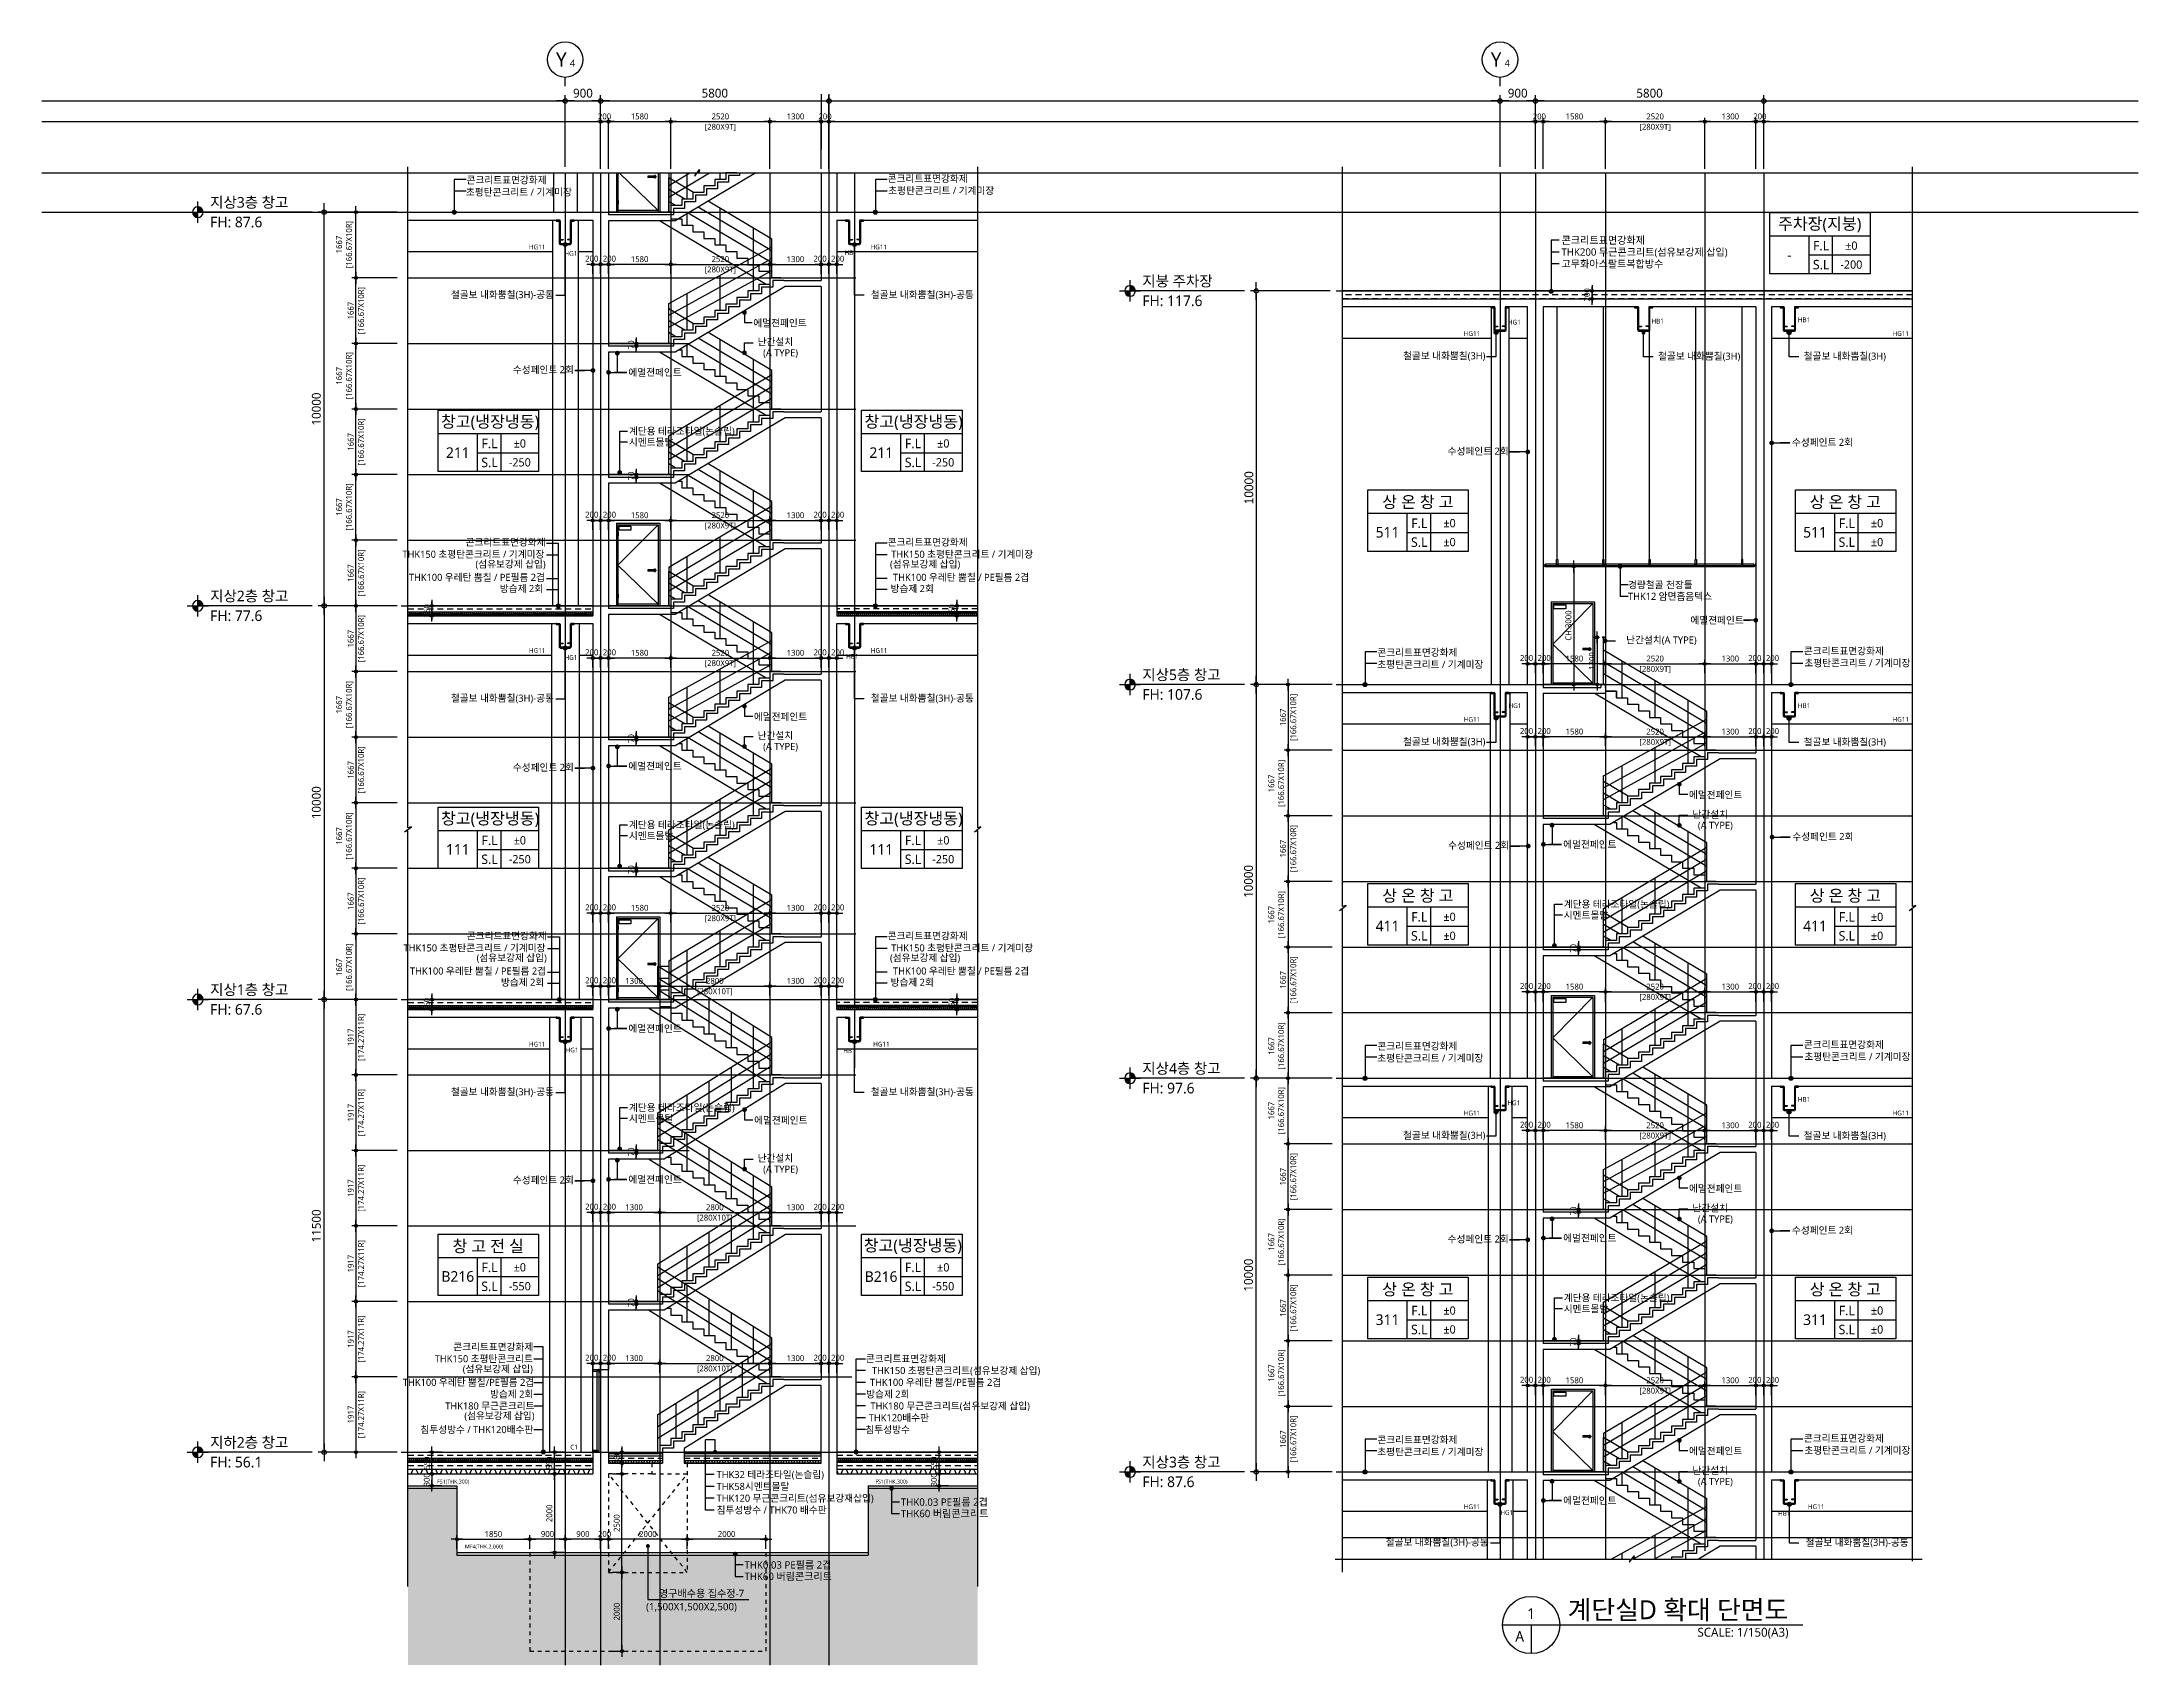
# Model space of a CAD drawing. Header units: millimetres. Extents: x -27671 to 122165, y 825 to 42056.
# Drawn here: x 63075 to 116325, y 825 to 42056 of the extents above; entities that cross this region are included whole.
import ezdxf
from ezdxf.enums import TextEntityAlignment as Align
from ezdxf.xclip import XClip

# ---------------------------------------------------------------- set-up
doc = ezdxf.new("R2010")
doc.units = ezdxf.units.MM
doc.header["$LTSCALE"] = 100
doc.header["$MEASUREMENT"] = 0
doc.header["$XCLIPFRAME"] = 0
doc.header["$PDSIZE"] = -10
for name, pattern in [('-HID', [2.5, 1.5, -1]), ('CEN', [62, 60, -1, 0, -1]), ('HID', [2.5, 1.5, -1]), ('HIDDEN', [2, 1, -1])]:
    doc.linetypes.add(name, pattern=pattern)
doc.layers.get('0').update_dxf_attribs({"linetype": 'CONTINUOUS'})
doc.layers.get('Defpoints').update_dxf_attribs({"color": 171, "linetype": 'CONTINUOUS'})
for name, color, linetype in [('CEN(ST)', 1, 'CEN'), ('center(창호)', 1, 'CEN'), ('CON', 2, 'CONTINUOUS'), ('DOOR', 4, 'CONTINUOUS'), ('DOOR-ELE', 252, 'CONTINUOUS'), ('ELE-6', 8, 'CONTINUOUS'), ('FIN', 8, 'CONTINUOUS'), ('FIN-1', 6, 'CONTINUOUS'), ('FIN-2', 9, 'CONTINUOUS'), ('HAN', 9, 'CONTINUOUS'), ('HAT 254', 254, 'CONTINUOUS'), ('HAT-252', 252, 'CONTINUOUS'), ('HF', 3, 'CONTINUOUS'), ('HID', 8, 'HIDDEN'), ('INS', 9, 'BATTING'), ('LED', 7, 'CONTINUOUS'), ('NDIM', 7, 'CONTINUOUS'), ('OPEN', 1, '-HID'), ('SYM', 7, 'CONTINUOUS'), ('SYM(AXIS)', 7, 'CONTINUOUS'), ('TEXT', 3, 'CONTINUOUS'), ('TEXT(AXIS)', 2, 'CONTINUOUS'), ('TEXT(MIN)', 7, 'CONTINUOUS'), ('TEXT(노트)', 7, 'CONTINUOUS'), ('TEXT(실명)', 3, 'CONTINUOUS'), ('TEXT-기입', 6, 'CONTINUOUS'), ('TITLE', 7, 'CONTINUOUS'), ('WIPEOUT', 7, 'CONTINUOUS'), ('wire-meshes', 1, 'CONTINUOUS'), ('배수판', 5, 'CONTINUOUS')]:
    doc.layers.add(name, color=color, linetype=linetype)
doc.layers.add('NUMBER', color=171, linetype='CONTINUOUS', plot=False)
doc.styles.add('CGS', font='cgse', dxfattribs={"bigfont": 'cgs'})
doc.styles.add('나눔바른고딕', font='NanumBarunGothic.ttf')
doc.linetypes.add('BATTING', pattern='A,0.0001,-0.1,[134,ltypeshp.shx,S=0.1,R=0,X=-0.1,Y=0],-0.2,[134,ltypeshp.shx,S=0.1,R=180,X=0.1,Y=0],-0.1', length=0.4001)
doc.dimstyles.new('NDIM 1200', dxfattribs={"dimscale": 75, "dimtxt": 3, "dimasz": 1, "dimexe": 2, "dimexo": 2, "dimgap": 1, "dimtad": 1, "dimdec": 0, "dimdsep": 46, "dimtxsty": 'CGS', "dimblk": 'DOT0', "dimcen": 1, "dimdle": 8, "dimclrd": 256, "dimclre": 256, "dimclrt": 256, "dimadec": 0, "dimazin": 0, "dimtfac": 1, "dimtdec": 0, "dimtix": 1, "dimtmove": 2, "dimatfit": 3, "dimldrblk": 'DOT0', "dimfxl": 1, "dimtolj": 1, "dimtzin": 0, "dimlwd": -1, "dimlwe": -1, "dimarcsym": 0})

msp = doc.modelspace()

# ---------------------------------------------------------------- texts
at = {"layer": 'NUMBER', "style": '나눔바른고딕'}
for s, p in [('FS1(THK.300)', (73115, 5486.6)), ('FS1(THK.300)', (84246.9, 5485.1)), ('MF4(THK.2,000)', (73821.1, 3836.4))]:
    msp.add_text(s, height=100, dxfattribs=at).set_placement(p, align=Align.MIDDLE_LEFT)
at = {"layer": 'TEXT', "style": '나눔바른고딕'}
for s, p in [('1', (100906.5, 2134.5)), ('A', (100615.6, 1552.7))]:
    msp.add_text(s, height=270, dxfattribs=at).set_placement(p, align=Align.MIDDLE)
msp.add_text('계단실D 확대 단면도', height=480, dxfattribs=at).set_placement((107436.8, 2229), align=Align.MIDDLE_RIGHT)
msp.add_text('SCALE: 1/150(A3)', height=225, dxfattribs=at).set_placement((107445.5, 1770.8), align=Align.TOP_RIGHT)
at = {"layer": 'TEXT(AXIS)', "style": '나눔바른고딕'}
for s, height, p in [('Y', 360, (76270, 41608.6)), ('4', 180, (76554.5, 41518.6)), ('Y', 360, (100017.2, 41608.6)), ('4', 180, (100301.6, 41518.6))]:
    msp.add_text(s, height=height, dxfattribs=at).set_placement(p, align=Align.MIDDLE)
for s, p in [('지상3층 창고', (67348.7, 37980.6)), ('FH: 87.6', (67348.7, 37480.6)), ('지붕 주차장', (91029.4, 35980.6)), ('FH: 117.6', (91029.4, 35480.6)), ('지상2층 창고', (67348.7, 27980.6)), ('FH: 77.6', (67348.7, 27480.6)), ('지상5층 창고', (91029.4, 25980.6)), ('FH: 107.6', (91029.4, 25480.6)), ('지상1층 창고', (67348.7, 17980.6)), ('FH: 67.6', (67348.7, 17480.6)), ('지상4층 창고', (91029.4, 15980.6)), ('FH: 97.6', (91029.4, 15480.6)), ('지하2층 창고', (67348.7, 6480.6)), ('FH: 56.1', (67348.7, 5980.6)), ('지상3층 창고', (91029.4, 5980.6)), ('FH: 87.6', (91029.4, 5480.6))]:
    msp.add_text(s, height=270, dxfattribs=at).set_placement(p, align=Align.MIDDLE_LEFT)
at = {"layer": 'TEXT(MIN)', "style": '나눔바른고딕'}
for s, p in [('초평탄콘크리트 / 기계미장', (76539.5, 38241.6)), ('콘크리트표면강화제', (75895.3, 38547.1)), ('콘크리트표면강화제', (86593.3, 38585.2)), ('콘크리트표면강화제', (86593.3, 38585.2)), ('초평탄콘크리트 / 기계미장', (87267.4, 38279.7)), ('초평탄콘크리트 / 기계미장', (87267.4, 38279.7)), ('철골보 내화뿜칠(3H)-공통', (76082.1, 35637.2)), ('난간설치', (82160.7, 34437.7)), ('(A TYPE)', (82283, 34159.7)), ('철골보 내화뿜칠(3H)', (99743.3, 34082.1)), ('콘크리트표면강화제', (75871.4, 29347.2)), ('콘크리트표면강화제', (86593.3, 29347.2)), ('THK150 초평탄콘크리트 / 기계미장', (75839.7, 29041.7)), ('(섬유보강제 삽입)', (75871.4, 28790.9)), ('(섬유보강제 삽입)', (86403, 28790.9)), ('THK150 초평탄콘크리트 / 기계미장', (88256.1, 29041.7)), ('THK100 우레탄 뿜칠 / PE필름 2겹', (75852.3, 28455.4)), ('방습제 2회', (75806, 28169)), ('방습제 2회', (85732.6, 28169)), ('THK100 우레탄 뿜칠 / PE필름 2겹', (88153.2, 28455.4)), ('콘크리트표면강화제', (99033.3, 26547.1)), ('난간설치(A TYPE)', (105110.9, 26864)), ('콘크리트표면강화제', (109868, 26585.2)), ('콘크리트표면강화제', (109868, 26585.2)), ('초평탄콘크리트 / 기계미장', (99692.2, 26241.6)), ('초평탄콘크리트 / 기계미장', (110542.1, 26279.7)), ('초평탄콘크리트 / 기계미장', (110542.1, 26279.7)), ('철골보 내화뿜칠(3H)-공통', (76082.1, 25387.2)), ('난간설치', (82160.7, 24437.7)), ('(A TYPE)', (82283, 24159.7)), ('철골보 내화뿜칠(3H)', (99743.3, 24282.1)), ('난간설치', (105907.8, 22435)), ('(A TYPE)', (106030.1, 22157)), ('콘크리트표면강화제', (75900.5, 19347.2)), ('콘크리트표면강화제', (86593.3, 19347.2)), ('THK150 초평탄콘크리트 / 기계미장', (75868.8, 19041.7)), ('(섬유보강제 삽입)', (75900.5, 18790.9)), ('(섬유보강제 삽입)', (86403, 18790.9)), ('THK150 초평탄콘크리트 / 기계미장', (88256.1, 19041.7)), ('THK100 우레탄 뿜칠 / PE필름 2겹', (75881.4, 18455.4)), ('방습제 2회', (75835.1, 18169)), ('방습제 2회', (85732.6, 18169)), ('THK100 우레탄 뿜칠 / PE필름 2겹', (88153.2, 18455.4)), ('콘크리트표면강화제', (99033.3, 16547.1)), ('콘크리트표면강화제', (109868, 16585.2)), ('콘크리트표면강화제', (109868, 16585.2)), ('초평탄콘크리트 / 기계미장', (99692.2, 16241.6)), ('초평탄콘크리트 / 기계미장', (110542.1, 16279.7)), ('초평탄콘크리트 / 기계미장', (110542.1, 16279.7)), ('철골보 내화뿜칠(3H)-공통', (76082.1, 15387.2)), ('철골보 내화뿜칠(3H)', (99743.3, 14282.1)), ('난간설치', (82160.7, 13701.7)), ('(A TYPE)', (82283, 13423.7)), ('난간설치', (105907.8, 12435)), ('(A TYPE)', (106030.1, 12157)), ('THK150 초평탄콘크리트', (75548, 8607)), ('콘크리트표면강화제', (75557.8, 8907)), ('콘크리트표면강화제', (86038.6, 8607)), ('THK100 우레탄 뿜칠/PE필름 2겹', (75580.9, 8007)), ('(섬유보강제 삽입)', (75548, 8346.7)), ('THK100 우레탄 뿜칠/PE필름 2겹', (87444.5, 8007)), ('THK150 초평탄콘크리트(섬유보강제 삽입)', (88436.3, 8307)), ('THK180 무근콘크리트', (75588.6, 7407)), ('방습제 2회', (75557.8, 7707)), ('방습제 2회', (85112.6, 7707)), ('THK180 무근콘크리트(섬유보강제 삽입)', (88173, 7407)), ('(섬유보강제 삽입)', (75588.6, 7158.7)), ('THK120배수판', (85609.2, 7107)), ('침투성방수 / THK120배수판', (75557.8, 6807)), ('침투성방수', (85123.6, 6807)), ('콘크리트표면강화제', (99033.3, 6547.1)), ('콘크리트표면강화제', (109868, 6585.2)), ('콘크리트표면강화제', (109868, 6585.2)), ('초평탄콘크리트 / 기계미장', (110542.1, 6279.7)), ('초평탄콘크리트 / 기계미장', (110542.1, 6279.7)), ('초평탄콘크리트 / 기계미장', (99692.2, 6241.6)), ('난간설치', (105907.8, 5768.3)), ('(A TYPE)', (106030.1, 5490.3)), ('철골보 내화뿜칠(3H)-공통', (99829.3, 3948.3))]:
    msp.add_text(s, height=180, dxfattribs=at).set_placement(p, align=Align.MIDDLE_RIGHT)
for s, p in [('철골보 내화뿜칠(3H)-공통', (86749.8, 35637.2)), ('철골보 내화뿜칠(3H)', (106219.7, 34074.5)), ('철골보 내화뿜칠(3H)', (109919.7, 34074.5)), ('수성페인트 2회', (76588.5, 33729.3)), ('수성페인트 2회', (109082.4, 31884.5)), ('수성페인트 2회', (100335.7, 31660.3)), ('철골보 내화뿜칠(3H)-공통', (86749.8, 25387.2)), ('철골보 내화뿜칠(3H)', (109919.7, 24274.5)), ('수성페인트 2회', (76588.5, 23627.7)), ('수성페인트 2회', (109093.7, 21870.8)), ('수성페인트 2회', (100346.9, 21646.6)), ('철골보 내화뿜칠(3H)-공통', (86749.8, 15387.2)), ('철골보 내화뿜칠(3H)', (109919.7, 14274.5)), ('수성페인트 2회', (76588.5, 13146.6)), ('수성페인트 2회', (100335.7, 11646.6)), ('수성페인트 2회', (109082.4, 11870.8)), ('철골보 내화뿜칠(3H)-공통', (110497, 3942.4))]:
    msp.add_text(s, height=180, rotation=360, dxfattribs=at).set_placement(p, align=Align.MIDDLE_RIGHT)
for s, p in [('에멀젼페인트', (81146.6, 34915.9)), ('에멀젼페인트', (77973.9, 33661.9)), ('시멘트몰탈', (77987.4, 31889.6)), ('계단용 테라조타일(논슬립)', (77987.4, 32169.6)), ('경량철골 천장틀', (103368.1, 28264.2)), ('THK12 암면흡음텍스', (103368.1, 27972.8)), ('에멀젼페인트', (104952.4, 27365.8)), ('에멀젼페인트', (81161.2, 24915.9)), ('에멀젼페인트', (77973.9, 23661.9)), ('에멀젼페인트', (104915.5, 22932.7)), ('시멘트몰탈', (77987.4, 21889.6)), ('계단용 테라조타일(논슬립)', (77987.4, 22169.6)), ('에멀젼페인트', (101721, 21672.6)), ('계단용 테라조타일(논슬립)', (101734.5, 20153.4)), ('시멘트몰탈', (101734.5, 19873.4)), ('에멀젼페인트', (77973.9, 16995.3)), ('계단용 테라조타일(논슬립)', (77987.4, 14986.7)), ('시멘트몰탈', (77987.4, 14706.7)), ('에멀젼페인트', (81168.3, 14665.9)), ('에멀젼페인트', (77973.9, 13161.9)), ('에멀젼페인트', (104915.5, 12932.7)), ('에멀젼페인트', (101721, 11672.6)), ('계단용 테라조타일(논슬립)', (101734.5, 10153.4)), ('시멘트몰탈', (101734.5, 9873.4)), ('에멀젼페인트', (104915.5, 6266)), ('THK32 테라조타일(논슬립)', (80214.8, 5663.8)), ('THK58시멘트몰탈', (80214.8, 5363.8)), ('THK120 무근콘크리트(섬유보강재삽입)', (80214.8, 5063.8)), ('침투성방수 / THK70 배수판', (80214.8, 4763.8)), ('에멀젼페인트', (101721, 5006))]:
    msp.add_text(s, height=180, dxfattribs=at).set_placement(p, align=Align.MIDDLE_LEFT)
at = {"layer": 'TEXT(노트)', "style": '나눔바른고딕'}
for s, height, p in [('HG11', 120, (75448, 36847.3)), ('HG1', 120, (76348, 36684.7)), ('HB1', 120, (83463.5, 36702)), ('HG11', 120, (84126.1, 36847.3)), ('THK200 무근콘크리트(섬유보강제 삽입)', 187.5, (101677.4, 36718)), ('콘크리트표면강화제', 187.5, (101680.3, 37018)), ('고무화아스팔트복합방수 ', 187.5, (101677.4, 36418)), ('HG11', 120, (99195.1, 34647.3)), ('HG1', 120, (100317.3, 34937.1)), ('HB1', 120, (103964.8, 34962.4)), ('HB1', 120, (107681.7, 34996.1)), ('HG11', 120, (110088.4, 34647.3)), ('HG11', 120, (75448, 26597.3)), ('HG11', 120, (84132.7, 26597.3)), ('HG1', 120, (76350.7, 26419.2)), ('HB1', 120, (83504.7, 26446.9)), ('HG1', 120, (100331.7, 25196.1)), ('HB1', 120, (107681.7, 25196.1)), ('HG11', 120, (99195.1, 24847.3)), ('HG11', 120, (110088.4, 24847.3)), ('HG11', 120, (75448, 16597.3)), ('HG1', 120, (76378.5, 16447.6)), ('HG11', 120, (84192.2, 16597.3)), ('HB1', 120, (83431.6, 16429)), ('HG1', 120, (100302.9, 15107)), ('HB1', 120, (107681.7, 15195.2)), ('HG11', 120, (99195.1, 14847.3)), ('HG11', 120, (110088.4, 14847.3)), ('C1', 120, (76497.9, 6361.3)), ('THK0.03 PE필름 2겹', 187.5, (84895.8, 4965)), ('HG11', 120, (99195.1, 4847.3)), ('HG11', 120, (107939.4, 4847.3)), ('THK60 버림콘크리트', 187.5, (84895.8, 4674.6)), ('HG1', 120, (100125.6, 4697.6)), ('HB1', 120, (107178.8, 4679)), ('THK0.03 PE필름 2겹', 187.5, (80922.4, 3368.8)), ('THK60 버림콘크리트', 187.5, (80922.4, 3078.3))]:
    msp.add_text(s, height=height, dxfattribs=at).set_placement(p, align=Align.MIDDLE_LEFT)
for s, p in [('영구배수용 집수정-7', (78750.5, 2551.4, 0)), ('(1,500X1,500X2,500)', (78423.4, 2215.7, 0))]:
    msp.add_text(s, height=187.5, dxfattribs=at).set_placement(p)
at = {"layer": 'TEXT(실명)', "style": '나눔바른고딕'}
for s, p in [('주차장(지붕)', (108236.9, 37422.8)), ('창고(냉장냉동)', (74460.2, 32398.4)), ('창고(냉장냉동)', (85218.2, 32398.4)), ('상 온 창 고', (98028.7, 30373.3)), ('상 온 창 고', (108889.2, 30373.3)), ('창고(냉장냉동)', (74460.2, 22317.4)), ('창고(냉장냉동)', (85218.2, 22317.4)), ('상 온 창 고', (98028.7, 20373.3)), ('상 온 창 고', (108889.2, 20373.3)), ('창 고 전 실', (74410, 11470.7)), ('창고(냉장냉동)', (85198, 11470.7)), ('상 온 창 고', (98028.7, 10373.3)), ('상 온 창 고', (108889.2, 10373.3))]:
    msp.add_text(s, height=300, dxfattribs=at).set_placement(p, align=Align.MIDDLE)
at = {"layer": 'TEXT-기입', "style": '나눔바른고딕'}
for s, height, p in [('±0', 210, (109042.4, 36880.9)), ('-', 270, (107466.8, 36648.6)), ('-200', 210, (109042.4, 36400.9)), ('±0', 210, (75215.5, 31856.5)), ('±0', 210, (85973.6, 31856.5)), ('211', 270, (73639.9, 31624.1)), ('-250', 210, (75215.5, 31376.5)), ('211', 270, (84398, 31624.1)), ('-250', 210, (85973.6, 31376.5)), ('±0', 210, (98834.2, 29831.4)), ('±0', 210, (109694.7, 29831.4)), ('511', 270, (97258.6, 29599)), ('±0', 210, (98834.2, 29351.4)), ('511', 270, (108119.1, 29599)), ('±0', 210, (109694.7, 29351.4)), ('±0', 210, (75215.5, 21775.5)), ('±0', 210, (85973.6, 21775.5)), ('111', 270, (73639.9, 21543.1)), ('-250', 210, (75215.5, 21295.5)), ('111', 270, (84398, 21543.1)), ('-250', 210, (85973.6, 21295.5)), ('411', 270, (97258.6, 19599)), ('±0', 210, (98834.2, 19831.4)), ('411', 270, (108119.1, 19599)), ('±0', 210, (109694.7, 19831.4)), ('±0', 210, (98834.2, 19351.4)), ('±0', 210, (109694.7, 19351.4)), ('B216', 270, (73639.9, 10696.5)), ('±0', 210, (75215.5, 10928.8)), ('B216', 270, (84393.7, 10692.5)), ('±0', 210, (85973.3, 10928)), ('-550', 210, (75215.5, 10448.8)), ('-550', 210, (85973.6, 10448.8)), ('311', 270, (97258.6, 9599)), ('±0', 210, (98834.2, 9831.4)), ('311', 270, (108119.1, 9599)), ('±0', 210, (109694.7, 9831.4)), ('±0', 210, (98834.2, 9351.4)), ('±0', 210, (109694.7, 9351.4))]:
    msp.add_text(s, height=height, dxfattribs=at).set_placement(p, align=Align.MIDDLE)

# ---------------------------------------------------------------- blocks, each defined once
blk = doc.blocks.new('A$C7D425C14')
at = {"layer": 'CON', "ltscale": 10000}
for points in [[(3820, 8113), (2911, 8113), (111, 6447), (-1580, 6447)], [(2590, 8097), (2310, 8097), (2310, 7930)], [(2870, 8263), (2590, 8263), (2590, 8097)], [(2870, 8263), (3820, 8263)], [(1750, 7597), (1470, 7597), (1470, 7430)], [(2030, 7763), (1750, 7763), (1750, 7597)], [(2310, 7930), (2030, 7930), (2030, 7763)], [(630, 6930), (350, 6930), (350, 6763)], [(910, 7097), (630, 7097), (630, 6930)], [(1190, 7263), (910, 7263), (910, 7097)], [(1470, 7430), (1190, 7430), (1190, 7263)], [(70, 6597), (-1580, 6597)], [(350, 6763), (70, 6763), (70, 6597)], [(2870, 4930), (2590, 4930), (2590, 4763)], [(2870, 4930), (3820, 4930)], [(3820, 4780), (2911, 4780), (111, 3113), (-1580, 3113)], [(1750, 4263), (1470, 4263), (1470, 4097)], [(2030, 4430), (1750, 4430), (1750, 4263)], [(2310, 4597), (2030, 4597), (2030, 4430)], [(2590, 4763), (2310, 4763), (2310, 4597)], [(910, 3763), (630, 3763), (630, 3597)], [(1190, 3930), (910, 3930), (910, 3763)], [(1470, 4097), (1190, 4097), (1190, 3930)], [(70, 3263), (-1580, 3263)], [(350, 3430), (70, 3430), (70, 3263)], [(630, 3597), (350, 3597), (350, 3430)], [(3820, 1447), (2911, 1447), (111, -220), (-1580, -220)], [(2030, 1097), (1750, 1097), (1750, 930)], [(2310, 1263), (2030, 1263), (2030, 1097)], [(2590, 1430), (2310, 1430), (2310, 1263)], [(2870, 1597), (2590, 1597), (2590, 1430)], [(2870, 1597), (3820, 1597)], [(1190, 597), (910, 597), (910, 430)], [(1470, 763), (1190, 763), (1190, 597)], [(1750, 930), (1470, 930), (1470, 763)], [(350, 97), (70, 97), (70, -70)], [(630, 263), (350, 263), (350, 97)], [(910, 430), (630, 430), (630, 263)], [(70, -70), (-1580, -70)]]:
    blk.add_lwpolyline(points, dxfattribs=at)
at = {"layer": 'ELE-6', "ltscale": 10000}
for points in [[(2426, 8167), (-284, 9780)], [(-280, 10000), (0, 10000), (0, 9833)], [(0, 9833), (280, 9833), (280, 9667)], [(280, 9667), (560, 9667), (560, 9500)], [(560, 9500), (840, 9500), (840, 9333)], [(840, 9333), (1120, 9333), (1120, 9167)], [(1120, 9167), (1400, 9167), (1400, 9000)], [(1400, 9000), (1680, 9000), (1680, 8833)], [(1680, 8833), (1960, 8833), (1960, 8667)], [(1960, 8667), (2240, 8667), (2240, 8500)], [(2240, 8500), (2520, 8500), (2520, 8333)], [(2426, 4833), (-284, 6447)], [(201, 6500), (280, 6500), (280, 6333)], [(280, 6333), (560, 6333), (560, 6167)], [(560, 6167), (840, 6167), (840, 6000)], [(840, 6000), (1120, 6000), (1120, 5833)], [(1120, 5833), (1400, 5833), (1400, 5667)], [(1400, 5667), (1680, 5667), (1680, 5500)], [(1680, 5500), (1960, 5500), (1960, 5333)], [(1960, 5333), (2240, 5333), (2240, 5167)], [(2240, 5167), (2520, 5167), (2520, 5000)], [(2426, 1500), (-284, 3113)], [(201, 3167), (280, 3167), (280, 3000)], [(280, 3000), (560, 3000), (560, 2833)], [(560, 2833), (840, 2833), (840, 2667)], [(840, 2667), (1120, 2667), (1120, 2500)], [(1120, 2500), (1400, 2500), (1400, 2333)], [(1400, 2333), (1680, 2333), (1680, 2167)], [(1680, 2167), (1960, 2167), (1960, 2000)], [(1960, 2000), (2240, 2000), (2240, 1833)], [(2240, 1833), (2520, 1833), (2520, 1667)]]:
    blk.add_lwpolyline(points, dxfattribs=at)
at = {"layer": 'FIN-1', "ltscale": 10000}
for points in [[(2240, 8000), (1960, 8000), (1960, 7833)], [(2520, 8167), (2240, 8167), (2240, 8000)], [(2800, 8333), (2520, 8333), (2520, 8167)], [(2800, 8333), (3820, 8333)], [(1400, 7500), (1120, 7500), (1120, 7333)], [(1680, 7667), (1400, 7667), (1400, 7500)], [(1960, 7833), (1680, 7833), (1680, 7667)], [(560, 7000), (280, 7000), (280, 6833)], [(840, 7167), (560, 7167), (560, 7000)], [(1120, 7333), (840, 7333), (840, 7167)], [(0, 6667), (-1580, 6667)], [(280, 6833), (0, 6833), (0, 6667)], [(2520, 4833), (2240, 4833), (2240, 4667)], [(2800, 5000), (2520, 5000), (2520, 4833)], [(2800, 5000), (3820, 5000)], [(1680, 4333), (1400, 4333), (1400, 4167)], [(1960, 4500), (1680, 4500), (1680, 4333)], [(2240, 4667), (1960, 4667), (1960, 4500)], [(840, 3833), (560, 3833), (560, 3667)], [(1120, 4000), (840, 4000), (840, 3833)], [(1400, 4167), (1120, 4167), (1120, 4000)], [(0, 3333), (-1580, 3333)], [(280, 3500), (0, 3500), (0, 3333)], [(560, 3667), (280, 3667), (280, 3500)], [(2800, 1667), (2520, 1667), (2520, 1500)], [(2800, 1667), (3820, 1667)], [(1960, 1167), (1680, 1167), (1680, 1000)], [(2240, 1333), (1960, 1333), (1960, 1167)], [(2520, 1500), (2240, 1500), (2240, 1333)], [(1120, 667), (840, 667), (840, 500)], [(1400, 833), (1120, 833), (1120, 667)], [(1680, 1000), (1400, 1000), (1400, 833)], [(0, 0), (-1580, 0)], [(280, 167), (0, 167), (0, 0)], [(560, 333), (280, 333), (280, 167)], [(840, 500), (560, 500), (560, 333)]]:
    blk.add_lwpolyline(points, dxfattribs=at)
at = {"layer": 'HAN', "ltscale": 10000}
for p, q in [((-50, 10000), (-50, 10874)), ((579, 10500), (-50, 10874)), ((355, 10333), (-50, 10574)), ((131, 10167), (-50, 10274)), ((420, 10333), (420, 10594)), ((2570, 9015), (698, 10129)), ((2570, 9315), (950, 10279)), ((420, 9667), (420, 9964)), ((2570, 8715), (446, 9979)), ((1260, 9167), (1260, 10094)), ((2100, 8667), (2100, 9594)), ((-50, 7680), (2570, 9120)), ((2570, 8333), (2570, 9315)), ((-50, 7380), (2570, 8820)), ((2100, 8000), (2100, 8862)), ((-50, 7080), (2570, 8520)), ((1260, 7500), (1260, 8400)), ((-50, 6667), (-50, 7680)), ((579, 7167), (-50, 7541)), ((420, 7000), (420, 7938)), ((355, 7000), (-50, 7241)), ((131, 6833), (-50, 6941)), ((420, 7000), (420, 7261)), ((2570, 5981), (950, 6946)), ((420, 6333), (420, 6630)), ((2570, 5381), (446, 6646)), ((2570, 5681), (698, 6796)), ((1260, 5833), (1260, 6761)), ((-50, 4315), (2570, 5874)), ((2100, 5333), (2100, 6261)), ((2570, 5000), (2570, 5981)), ((-50, 4015), (2570, 5574)), ((2100, 4667), (2100, 5594)), ((-50, 3715), (2570, 5274)), ((1260, 4167), (1260, 5094)), ((-50, 3333), (-50, 4315)), ((420, 3667), (420, 4594)), ((579, 3833), (-50, 4208)), ((355, 3667), (-50, 3908)), ((420, 3667), (420, 3928)), ((131, 3500), (-50, 3608)), ((420, 3000), (420, 3297)), ((2570, 2048), (446, 3312)), ((2570, 2348), (698, 3462)), ((2570, 2648), (950, 3612)), ((1260, 2500), (1260, 3428)), ((2100, 2000), (2100, 2928)), ((-50, 981), (2570, 2541)), ((-50, 681), (2570, 2241)), ((2100, 1333), (2100, 2261)), ((2570, 1667), (2570, 2648)), ((-50, 381), (2570, 1941)), ((1260, 833), (1260, 1761)), ((420, 333), (420, 1261)), ((-50, 981), (-50, 0))]:
    blk.add_line(p, q, dxfattribs=at)
blk = doc.blocks.new('A$Cf4a16f9c')
blk.add_wipeout([(0, 0), (1100, 0), (1100, 2100), (0, 2100)]).dxf.layer = 'WIPEOUT'
at = {"layer": 'center(창호)'}
for p, q in [((80, 900), (170, 900)), ((125, 945), (125, 855))]:
    blk.add_line(p, q, dxfattribs=at)
at = {"layer": 'DOOR', "ltscale": 1000}
for p, q in [((0, 2100), (0, 0)), ((1100, 2100), (0, 2100)), ((40, 2060), (40, 0)), ((1060, 2060), (40, 2060)), ((1060, 2060), (1060, 0)), ((1100, 2100), (1100, 0)), ((0, 0), (1100, 0)), ((40, 40), (1060, 40))]:
    blk.add_line(p, q, dxfattribs=at)
blk.add_circle((125, 900), 30, dxfattribs=at)
at = {"layer": 'DOOR-ELE', "ltscale": 1000}
for p, q in [((151, 915), (300, 915)), ((151, 885), (300, 885)), ((250, 915), (250, 885)), ((300, 915), (300, 885))]:
    blk.add_line(p, q, dxfattribs=at)
for points in [[(1030, 2025), (730, 2025), (730, 1925), (1030, 1925)], [(1060, 1780), (1050, 1780), (1050, 1880), (1060, 1880)], [(1060, 200), (1050, 200), (1050, 300), (1060, 300)]]:
    blk.add_lwpolyline(points, close=True, dxfattribs=at)
at = {"layer": 'OPEN', "ltscale": 700}
for p, q in [((40, 2060), (1060, 1030)), ((1060, 1030), (40, 40))]:
    blk.add_line(p, q, dxfattribs=at)
blk = doc.blocks.new('A$C2F20087E')
at = {"layer": 'SYM(AXIS)'}
blk.add_line((600, 0), (600, 300), dxfattribs=at)
blk.add_circle((600, 900), 600, dxfattribs=at)
blk = doc.blocks.new('DOT0')
blk.add_line((-3, 0), (3, 0))
at = {"color": 6}
blk.add_circle((0, 0), 0.75, dxfattribs=at)
blk = doc.blocks.new('*D142')
at = {"layer": 'Defpoints', "color": 0, "ltscale": 0.4, "transparency": 16777216}
for p in [(83069, 40556), (77269, 38731), (83069, 38731)]:
    blk.add_point(p, dxfattribs=at)
at = {"layer": 'NDIM', "ltscale": 0.4, "transparency": 16777216}
for p, q in [((77269, 38881), (77269, 40706)), ((77344, 40556), (82994, 40556)), ((83069, 38881), (83069, 40706))]:
    blk.add_line(p, q, dxfattribs=at)
at = {"layer": 'NDIM', "ltscale": 0.4, "transparency": 16777216, "xscale": 75, "yscale": 75, "zscale": 75, "rotation": 180}
blk.add_blockref('DOT0', (77269, 40556), dxfattribs=at)
at = {"layer": 'NDIM', "ltscale": 0.4, "transparency": 16777216, "xscale": 75, "yscale": 75, "zscale": 75}
blk.add_blockref('DOT0', (83069, 40556), dxfattribs=at)
at = {"layer": 'NDIM', "ltscale": 0.4, "transparency": 16777216, "insert": (80169, 40753), "char_height": 225, "attachment_point": 5, "style": '나눔바른고딕'}
blk.add_mtext('\\A1;5800', dxfattribs=at)
blk = doc.blocks.new('*D143')
at = {"layer": 'Defpoints', "color": 0, "ltscale": 0.4, "transparency": 16777216}
for p in [(77269, 40556), (76369, 38731), (77269, 38731)]:
    blk.add_point(p, dxfattribs=at)
at = {"layer": 'NDIM', "ltscale": 0.4, "transparency": 16777216}
for p, q in [((76369, 38881), (76369, 40706)), ((76444, 40556), (77194, 40556)), ((77269, 38881), (77269, 40706))]:
    blk.add_line(p, q, dxfattribs=at)
at = {"layer": 'NDIM', "ltscale": 0.4, "transparency": 16777216, "xscale": 75, "yscale": 75, "zscale": 75, "rotation": 180}
blk.add_blockref('DOT0', (76369, 40556), dxfattribs=at)
at = {"layer": 'NDIM', "ltscale": 0.4, "transparency": 16777216, "xscale": 75, "yscale": 75, "zscale": 75}
blk.add_blockref('DOT0', (77269, 40556), dxfattribs=at)
at = {"layer": 'NDIM', "ltscale": 0.4, "transparency": 16777216, "insert": (76819, 40753), "char_height": 225, "attachment_point": 5, "style": '나눔바른고딕'}
blk.add_mtext('\\A1;900', dxfattribs=at)
blk = doc.blocks.new('*D185')
at = {"layer": 'Defpoints', "color": 0, "ltscale": 0.4, "transparency": 16777216}
for p in [(106816, 40556), (101016, 38731), (106816, 38731)]:
    blk.add_point(p, dxfattribs=at)
at = {"layer": 'NDIM', "ltscale": 0.4, "transparency": 16777216}
for p, q in [((101016, 38881), (101016, 40706)), ((101091, 40556), (106741, 40556)), ((106816, 38881), (106816, 40706))]:
    blk.add_line(p, q, dxfattribs=at)
at = {"layer": 'NDIM', "ltscale": 0.4, "transparency": 16777216, "xscale": 75, "yscale": 75, "zscale": 75, "rotation": 180}
blk.add_blockref('DOT0', (101016, 40556), dxfattribs=at)
at = {"layer": 'NDIM', "ltscale": 0.4, "transparency": 16777216, "xscale": 75, "yscale": 75, "zscale": 75}
blk.add_blockref('DOT0', (106816, 40556), dxfattribs=at)
at = {"layer": 'NDIM', "ltscale": 0.4, "transparency": 16777216, "insert": (103916, 40753), "char_height": 225, "attachment_point": 5, "style": '나눔바른고딕'}
blk.add_mtext('\\A1;5800', dxfattribs=at)
blk = doc.blocks.new('*D186')
at = {"layer": 'Defpoints', "color": 0, "ltscale": 0.4, "transparency": 16777216}
for p in [(101016, 40556), (100116, 38731), (101016, 38731)]:
    blk.add_point(p, dxfattribs=at)
at = {"layer": 'NDIM', "ltscale": 0.4, "transparency": 16777216}
for p, q in [((100116, 38881), (100116, 40706)), ((100191, 40556), (100941, 40556)), ((101016, 38881), (101016, 40706))]:
    blk.add_line(p, q, dxfattribs=at)
at = {"layer": 'NDIM', "ltscale": 0.4, "transparency": 16777216, "xscale": 75, "yscale": 75, "zscale": 75, "rotation": 180}
blk.add_blockref('DOT0', (100116, 40556), dxfattribs=at)
at = {"layer": 'NDIM', "ltscale": 0.4, "transparency": 16777216, "xscale": 75, "yscale": 75, "zscale": 75}
blk.add_blockref('DOT0', (101016, 40556), dxfattribs=at)
at = {"layer": 'NDIM', "ltscale": 0.4, "transparency": 16777216, "insert": (100566, 40753), "char_height": 225, "attachment_point": 5, "style": '나눔바른고딕'}
blk.add_mtext('\\A1;900', dxfattribs=at)
blk = doc.blocks.new('*D144')
at = {"layer": 'Defpoints', "color": 0, "ltscale": 0.4, "transparency": 16777216}
for p in [(79049, 40031), (77469, 38731), (79049, 38731)]:
    blk.add_point(p, dxfattribs=at)
at = {"layer": 'NDIM', "ltscale": 0.4, "transparency": 16777216}
for p, q in [((77469, 38831), (77469, 40131)), ((77519, 40031), (78999, 40031)), ((79049, 38831), (79049, 40131))]:
    blk.add_line(p, q, dxfattribs=at)
at = {"layer": 'NDIM', "ltscale": 0.4, "transparency": 16777216, "xscale": 50, "yscale": 50, "zscale": 50, "rotation": 180}
blk.add_blockref('DOT0', (77469, 40031), dxfattribs=at)
at = {"layer": 'NDIM', "ltscale": 0.4, "transparency": 16777216, "xscale": 50, "yscale": 50, "zscale": 50}
blk.add_blockref('DOT0', (79049, 40031), dxfattribs=at)
at = {"layer": 'NDIM', "ltscale": 0.4, "transparency": 16777216, "insert": (78259, 40162), "char_height": 150, "attachment_point": 5, "style": '나눔바른고딕'}
blk.add_mtext('\\A1;1580', dxfattribs=at)
blk = doc.blocks.new('*D145')
at = {"layer": 'Defpoints', "color": 0, "ltscale": 0.4, "transparency": 16777216}
for p in [(81569, 40031), (79049, 38731), (81569, 38731)]:
    blk.add_point(p, dxfattribs=at)
at = {"layer": 'NDIM', "ltscale": 0.4, "transparency": 16777216}
for p, q in [((79049, 38831), (79049, 40131)), ((79099, 40031), (81519, 40031)), ((81569, 38831), (81569, 40131))]:
    blk.add_line(p, q, dxfattribs=at)
at = {"layer": 'NDIM', "ltscale": 0.4, "transparency": 16777216, "xscale": 50, "yscale": 50, "zscale": 50, "rotation": 180}
blk.add_blockref('DOT0', (79049, 40031), dxfattribs=at)
at = {"layer": 'NDIM', "ltscale": 0.4, "transparency": 16777216, "xscale": 50, "yscale": 50, "zscale": 50}
blk.add_blockref('DOT0', (81569, 40031), dxfattribs=at)
at = {"layer": 'NDIM', "ltscale": 0.4, "transparency": 16777216, "char_height": 150, "attachment_point": 5, "style": '나눔바른고딕'}
for s, insert in [('\\A1;[280X9T]', (80309, 39883)), ('\\A1;2520', (80309, 40162))]:
    blk.add_mtext(s, dxfattribs=dict(at, insert=insert))
blk = doc.blocks.new('*D146')
at = {"layer": 'Defpoints', "color": 0, "ltscale": 0.4, "transparency": 16777216}
for p in [(82869, 40031), (81569, 38731), (82869, 38731)]:
    blk.add_point(p, dxfattribs=at)
at = {"layer": 'NDIM', "ltscale": 0.4, "transparency": 16777216}
for p, q in [((81569, 38831), (81569, 40131)), ((81619, 40031), (82819, 40031)), ((82869, 38831), (82869, 40131))]:
    blk.add_line(p, q, dxfattribs=at)
at = {"layer": 'NDIM', "ltscale": 0.4, "transparency": 16777216, "xscale": 50, "yscale": 50, "zscale": 50, "rotation": 180}
blk.add_blockref('DOT0', (81569, 40031), dxfattribs=at)
at = {"layer": 'NDIM', "ltscale": 0.4, "transparency": 16777216, "xscale": 50, "yscale": 50, "zscale": 50}
blk.add_blockref('DOT0', (82869, 40031), dxfattribs=at)
at = {"layer": 'NDIM', "ltscale": 0.4, "transparency": 16777216, "insert": (82219, 40162), "char_height": 150, "attachment_point": 5, "style": '나눔바른고딕'}
blk.add_mtext('\\A1;1300', dxfattribs=at)
blk = doc.blocks.new('*D147')
at = {"layer": 'Defpoints', "color": 0, "ltscale": 0.4, "transparency": 16777216}
for p in [(77469, 40031), (77269, 38731), (77469, 38731)]:
    blk.add_point(p, dxfattribs=at)
at = {"layer": 'NDIM', "ltscale": 0.4, "transparency": 16777216}
for p, q in [((77219, 40031), (77169, 40031)), ((77269, 38831), (77269, 40131)), ((77269, 40031), (77469, 40031)), ((77469, 38831), (77469, 40131)), ((77519, 40031), (77569, 40031))]:
    blk.add_line(p, q, dxfattribs=at)
at = {"layer": 'NDIM', "ltscale": 0.4, "transparency": 16777216, "xscale": 50, "yscale": 50, "zscale": 50}
blk.add_blockref('DOT0', (77269, 40031), dxfattribs=at)
at = {"layer": 'NDIM', "ltscale": 0.4, "transparency": 16777216, "xscale": 50, "yscale": 50, "zscale": 50, "rotation": 180}
blk.add_blockref('DOT0', (77469, 40031), dxfattribs=at)
at = {"layer": 'NDIM', "ltscale": 0.4, "transparency": 16777216, "insert": (77369, 40162), "char_height": 150, "attachment_point": 5, "style": '나눔바른고딕'}
blk.add_mtext('\\A1;200', dxfattribs=at)
blk = doc.blocks.new('*D148')
at = {"layer": 'Defpoints', "color": 0, "ltscale": 0.4, "transparency": 16777216}
for p in [(83069, 40031), (82869, 38731), (83069, 38731)]:
    blk.add_point(p, dxfattribs=at)
at = {"layer": 'NDIM', "ltscale": 0.4, "transparency": 16777216}
for p, q in [((82819, 40031), (82769, 40031)), ((82869, 38831), (82869, 40131)), ((82869, 40031), (83069, 40031)), ((83069, 38831), (83069, 40131)), ((83119, 40031), (83169, 40031))]:
    blk.add_line(p, q, dxfattribs=at)
at = {"layer": 'NDIM', "ltscale": 0.4, "transparency": 16777216, "xscale": 50, "yscale": 50, "zscale": 50}
blk.add_blockref('DOT0', (82869, 40031), dxfattribs=at)
at = {"layer": 'NDIM', "ltscale": 0.4, "transparency": 16777216, "xscale": 50, "yscale": 50, "zscale": 50, "rotation": 180}
blk.add_blockref('DOT0', (83069, 40031), dxfattribs=at)
at = {"layer": 'NDIM', "ltscale": 0.4, "transparency": 16777216, "insert": (82969, 40162), "char_height": 150, "attachment_point": 5, "style": '나눔바른고딕'}
blk.add_mtext('\\A1;200', dxfattribs=at)
blk = doc.blocks.new('*D187')
at = {"layer": 'Defpoints', "color": 0, "ltscale": 0.4, "transparency": 16777216}
for p in [(102796, 40031), (101216, 38731), (102796, 38731)]:
    blk.add_point(p, dxfattribs=at)
at = {"layer": 'NDIM', "ltscale": 0.4, "transparency": 16777216}
for p, q in [((101216, 38831), (101216, 40131)), ((101266, 40031), (102746, 40031)), ((102796, 38831), (102796, 40131))]:
    blk.add_line(p, q, dxfattribs=at)
at = {"layer": 'NDIM', "ltscale": 0.4, "transparency": 16777216, "xscale": 50, "yscale": 50, "zscale": 50, "rotation": 180}
blk.add_blockref('DOT0', (101216, 40031), dxfattribs=at)
at = {"layer": 'NDIM', "ltscale": 0.4, "transparency": 16777216, "xscale": 50, "yscale": 50, "zscale": 50}
blk.add_blockref('DOT0', (102796, 40031), dxfattribs=at)
at = {"layer": 'NDIM', "ltscale": 0.4, "transparency": 16777216, "insert": (102006, 40162), "char_height": 150, "attachment_point": 5, "style": '나눔바른고딕'}
blk.add_mtext('\\A1;1580', dxfattribs=at)
blk = doc.blocks.new('*D189')
at = {"layer": 'Defpoints', "color": 0, "ltscale": 0.4, "transparency": 16777216}
for p in [(105316, 40031), (102796, 38731), (105316, 38731)]:
    blk.add_point(p, dxfattribs=at)
at = {"layer": 'NDIM', "ltscale": 0.4, "transparency": 16777216}
for p, q in [((102796, 38831), (102796, 40131)), ((102846, 40031), (105266, 40031)), ((105316, 38831), (105316, 40131))]:
    blk.add_line(p, q, dxfattribs=at)
at = {"layer": 'NDIM', "ltscale": 0.4, "transparency": 16777216, "xscale": 50, "yscale": 50, "zscale": 50, "rotation": 180}
blk.add_blockref('DOT0', (102796, 40031), dxfattribs=at)
at = {"layer": 'NDIM', "ltscale": 0.4, "transparency": 16777216, "xscale": 50, "yscale": 50, "zscale": 50}
blk.add_blockref('DOT0', (105316, 40031), dxfattribs=at)
at = {"layer": 'NDIM', "ltscale": 0.4, "transparency": 16777216, "char_height": 150, "attachment_point": 5, "style": '나눔바른고딕'}
for s, insert in [('\\A1;[280X9T]', (104056, 39883)), ('\\A1;2520', (104056, 40162))]:
    blk.add_mtext(s, dxfattribs=dict(at, insert=insert))
blk = doc.blocks.new('*D190')
at = {"layer": 'Defpoints', "color": 0, "ltscale": 0.4, "transparency": 16777216}
for p in [(106616, 40031), (105316, 38731), (106616, 38731)]:
    blk.add_point(p, dxfattribs=at)
at = {"layer": 'NDIM', "ltscale": 0.4, "transparency": 16777216}
for p, q in [((105316, 38831), (105316, 40131)), ((105366, 40031), (106566, 40031)), ((106616, 38831), (106616, 40131))]:
    blk.add_line(p, q, dxfattribs=at)
at = {"layer": 'NDIM', "ltscale": 0.4, "transparency": 16777216, "xscale": 50, "yscale": 50, "zscale": 50, "rotation": 180}
blk.add_blockref('DOT0', (105316, 40031), dxfattribs=at)
at = {"layer": 'NDIM', "ltscale": 0.4, "transparency": 16777216, "xscale": 50, "yscale": 50, "zscale": 50}
blk.add_blockref('DOT0', (106616, 40031), dxfattribs=at)
at = {"layer": 'NDIM', "ltscale": 0.4, "transparency": 16777216, "insert": (105966, 40162), "char_height": 150, "attachment_point": 5, "style": '나눔바른고딕'}
blk.add_mtext('\\A1;1300', dxfattribs=at)
blk = doc.blocks.new('*D188')
at = {"layer": 'Defpoints', "color": 0, "ltscale": 0.4, "transparency": 16777216}
for p in [(101216, 40031), (101016, 38731), (101216, 38731)]:
    blk.add_point(p, dxfattribs=at)
at = {"layer": 'NDIM', "ltscale": 0.4, "transparency": 16777216}
for p, q in [((100966, 40031), (100916, 40031)), ((101016, 38831), (101016, 40131)), ((101016, 40031), (101216, 40031)), ((101216, 38831), (101216, 40131)), ((101266, 40031), (101316, 40031))]:
    blk.add_line(p, q, dxfattribs=at)
at = {"layer": 'NDIM', "ltscale": 0.4, "transparency": 16777216, "xscale": 50, "yscale": 50, "zscale": 50}
blk.add_blockref('DOT0', (101016, 40031), dxfattribs=at)
at = {"layer": 'NDIM', "ltscale": 0.4, "transparency": 16777216, "xscale": 50, "yscale": 50, "zscale": 50, "rotation": 180}
blk.add_blockref('DOT0', (101216, 40031), dxfattribs=at)
at = {"layer": 'NDIM', "ltscale": 0.4, "transparency": 16777216, "insert": (101116, 40162), "char_height": 150, "attachment_point": 5, "style": '나눔바른고딕'}
blk.add_mtext('\\A1;200', dxfattribs=at)
blk = doc.blocks.new('*D191')
at = {"layer": 'Defpoints', "color": 0, "ltscale": 0.4, "transparency": 16777216}
for p in [(106816, 40031), (106616, 38731), (106816, 38731)]:
    blk.add_point(p, dxfattribs=at)
at = {"layer": 'NDIM', "ltscale": 0.4, "transparency": 16777216}
for p, q in [((106566, 40031), (106516, 40031)), ((106616, 38831), (106616, 40131)), ((106616, 40031), (106816, 40031)), ((106816, 38831), (106816, 40131)), ((106866, 40031), (106916, 40031))]:
    blk.add_line(p, q, dxfattribs=at)
at = {"layer": 'NDIM', "ltscale": 0.4, "transparency": 16777216, "xscale": 50, "yscale": 50, "zscale": 50}
blk.add_blockref('DOT0', (106616, 40031), dxfattribs=at)
at = {"layer": 'NDIM', "ltscale": 0.4, "transparency": 16777216, "xscale": 50, "yscale": 50, "zscale": 50, "rotation": 180}
blk.add_blockref('DOT0', (106816, 40031), dxfattribs=at)
at = {"layer": 'NDIM', "ltscale": 0.4, "transparency": 16777216, "insert": (106716, 40162), "char_height": 150, "attachment_point": 5, "style": '나눔바른고딕'}
blk.add_mtext('\\A1;200', dxfattribs=at)
blk = doc.blocks.new('*D192')
at = {"layer": 'Defpoints', "color": 0, "ltscale": 0.4, "transparency": 16777216}
for p in [(101487, 28731), (101487, 25731), (101987, 25731)]:
    blk.add_point(p, dxfattribs=at)
at = {"layer": 'NDIM', "ltscale": 0.4, "transparency": 16777216}
for p, q in [((101587, 28731), (102087, 28731)), ((101987, 28681), (101987, 25781)), ((101587, 25731), (102087, 25731))]:
    blk.add_line(p, q, dxfattribs=at)
at = {"layer": 'NDIM', "ltscale": 0.4, "transparency": 16777216, "xscale": 50, "yscale": 50, "zscale": 50}
for p, rotation in [((101987, 28731), 90), ((101987, 25731), 270)]:
    blk.add_blockref('DOT0', p, dxfattribs=dict(at, rotation=rotation))
at = {"layer": 'NDIM', "ltscale": 0.4, "transparency": 16777216, "insert": (101855, 27231), "char_height": 150, "attachment_point": 5, "rotation": 90, "style": '나눔바른고딕'}
blk.add_mtext('\\A1;CH:3000', dxfattribs=at)
blk = doc.blocks.new('A$C46BA2E0B')
at = {"layer": 'DOOR'}
for p, q in [((0, 45), (0, 2055)), ((106, 2055), (106, 45)), ((150, 2070), (150, 30))]:
    blk.add_line(p, q, dxfattribs=at)
for points in [[(0, 2100), (16.5, 2100), (16.5, 2098.4), (1.6, 2098.4), (1.6, 2056.6), (104.4, 2056.6), (104.4, 2071.6), (148.4, 2071.6), (148.4, 2098.4), (133.5, 2098.4), (133.5, 2100), (150, 2100), (150, 2070), (106, 2070), (106, 2055), (0, 2055)], [(140.45, 2098.4), (140.45, 2096.8), (9.55, 2096.8), (9.55, 2098.4)], [(0, 0), (16.5, 0), (16.5, 1.6), (1.6, 1.6), (1.6, 43.4), (104.4, 43.4), (104.4, 28.4), (148.4, 28.4), (148.4, 1.6), (133.5, 1.6), (133.5, 0), (150, 0), (150, 30), (106, 30), (106, 45), (0, 45)], [(140.45, 1.6), (140.45, 3.2), (9.55, 3.2), (9.55, 1.6)]]:
    blk.add_lwpolyline(points, close=True, dxfattribs=at)
blk = doc.blocks.new('A$C51E23882')
at = {"layer": 'TITLE'}
blk.add_lwpolyline([(8500, 0), (0, 0), (0, 5200), (8500, 5200)], close=True, dxfattribs=at)
for points in [[(8500, 3200), (0, 3200)], [(3300, 3200), (3300, 0)], [(5300, 3200), (5300, 0)], [(3300, 1600), (8500, 1600)]]:
    blk.add_lwpolyline(points, dxfattribs=at)
at = {"layer": 'TITLE', "style": '나눔바른고딕'}
for s, p in [('F.L', (4352, 2378)), ('S.L', (4352, 778))]:
    blk.add_text(s, height=800, dxfattribs=at).set_placement(p, align=Align.MIDDLE)
blk = doc.blocks.new('A$C19853FC8')
at = {"layer": 'SYM'}
for p, q in [((1800, 0), (1800, 3600)), ((3600, 1800), (0, 1800))]:
    blk.add_line(p, q, dxfattribs=at)
blk.add_circle((1800, 1800), 900, dxfattribs=at)
for points in [[(900, 1800), (1800, 2700), (914, 1959), (1643, 2686)], [(914, 1959), (1643, 2686), (954, 2112), (1492, 2646)], [(954, 2112), (1492, 2646), (1025, 2260), (1346, 2576)], [(1025, 2260), (1346, 2576), (1109, 2378), (1222, 2491)], [(1800, 900), (2700, 1800), (1959, 914), (2686, 1643)], [(1959, 914), (2686, 1643), (2112, 954), (2646, 1492)], [(2112, 954), (2646, 1492), (2260, 1025), (2576, 1346)], [(2260, 1025), (2576, 1346), (2378, 1109), (2491, 1222)]]:
    blk.add_solid(points, dxfattribs=at)
at = {"layer": 'SYM', "linetype": 'Continuous'}
for points in [[(1800, 2700), (1800, 1800), (900, 1800)], [(2700, 1800), (1800, 900), (1800, 1800)]]:
    blk.add_solid(points, dxfattribs=at)
blk = doc.blocks.new('*D149')
at = {"layer": 'Defpoints', "color": 0, "ltscale": 0.4, "transparency": 16777216}
for p in [(72202, 19397), (71052, 17731), (72202, 17731)]:
    blk.add_point(p, dxfattribs=at)
at = {"layer": 'NDIM', "ltscale": 0.4, "transparency": 16777216}
for p, q in [((72102, 19397), (70952, 19397)), ((71052, 19347), (71052, 17781)), ((72102, 17731), (70952, 17731))]:
    blk.add_line(p, q, dxfattribs=at)
at = {"layer": 'NDIM', "ltscale": 0.4, "transparency": 16777216, "xscale": 50, "yscale": 50, "zscale": 50}
for p, rotation in [((71052, 19397), 90), ((71052, 17731), 270)]:
    blk.add_blockref('DOT0', p, dxfattribs=dict(at, rotation=rotation))
at = {"layer": 'NDIM', "ltscale": 0.4, "transparency": 16777216, "insert": (70766, 18552), "char_height": 150, "attachment_point": 5, "rotation": 90, "style": '나눔바른고딕'}
blk.add_mtext('\\A1;1667\\P[166.67X10R]', dxfattribs=at)
blk = doc.blocks.new('*D150')
at = {"layer": 'Defpoints', "color": 0, "ltscale": 0.4, "transparency": 16777216}
for p in [(72202, 21064), (71052, 19397), (72202, 19397)]:
    blk.add_point(p, dxfattribs=at)
at = {"layer": 'NDIM', "ltscale": 0.4, "transparency": 16777216}
for p, q in [((72102, 21064), (70952, 21064)), ((71052, 21014), (71052, 19447)), ((72102, 19397), (70952, 19397))]:
    blk.add_line(p, q, dxfattribs=at)
at = {"layer": 'NDIM', "ltscale": 0.4, "transparency": 16777216, "xscale": 50, "yscale": 50, "zscale": 50}
for p, rotation in [((71052, 21064), 90), ((71052, 19397), 270)]:
    blk.add_blockref('DOT0', p, dxfattribs=dict(at, rotation=rotation))
at = {"layer": 'NDIM', "ltscale": 0.4, "transparency": 16777216, "char_height": 150, "attachment_point": 5, "rotation": 90, "style": '나눔바른고딕'}
for s, insert in [('\\A1;[166.67X10R]', (71199, 20231)), ('\\A1;1667', (70921, 20231))]:
    blk.add_mtext(s, dxfattribs=dict(at, insert=insert))
blk = doc.blocks.new('*D151')
at = {"layer": 'Defpoints', "color": 0, "ltscale": 0.4, "transparency": 16777216}
for p in [(72202, 22731), (71052, 21064), (72202, 21064)]:
    blk.add_point(p, dxfattribs=at)
at = {"layer": 'NDIM', "ltscale": 0.4, "transparency": 16777216}
for p, q in [((72102, 22731), (70952, 22731)), ((71052, 22681), (71052, 21114)), ((72102, 21064), (70952, 21064))]:
    blk.add_line(p, q, dxfattribs=at)
at = {"layer": 'NDIM', "ltscale": 0.4, "transparency": 16777216, "xscale": 50, "yscale": 50, "zscale": 50}
for p, rotation in [((71052, 22731), 90), ((71052, 21064), 270)]:
    blk.add_blockref('DOT0', p, dxfattribs=dict(at, rotation=rotation))
at = {"layer": 'NDIM', "ltscale": 0.4, "transparency": 16777216, "insert": (70766, 21886), "char_height": 150, "attachment_point": 5, "rotation": 90, "style": '나눔바른고딕'}
blk.add_mtext('\\A1;1667\\P[166.67X10R]', dxfattribs=at)
blk = doc.blocks.new('*D152')
at = {"layer": 'Defpoints', "color": 0, "ltscale": 0.4, "transparency": 16777216}
for p in [(72202, 24397), (71052, 22731), (72202, 22731)]:
    blk.add_point(p, dxfattribs=at)
at = {"layer": 'NDIM', "ltscale": 0.4, "transparency": 16777216}
for p, q in [((72102, 24397), (70952, 24397)), ((71052, 24347), (71052, 22781)), ((72102, 22731), (70952, 22731))]:
    blk.add_line(p, q, dxfattribs=at)
at = {"layer": 'NDIM', "ltscale": 0.4, "transparency": 16777216, "xscale": 50, "yscale": 50, "zscale": 50}
for p, rotation in [((71052, 24397), 90), ((71052, 22731), 270)]:
    blk.add_blockref('DOT0', p, dxfattribs=dict(at, rotation=rotation))
at = {"layer": 'NDIM', "ltscale": 0.4, "transparency": 16777216, "char_height": 150, "attachment_point": 5, "rotation": 90, "style": '나눔바른고딕'}
for s, insert in [('\\A1;[166.67X10R]', (71199, 23564)), ('\\A1;1667', (70921, 23564))]:
    blk.add_mtext(s, dxfattribs=dict(at, insert=insert))
blk = doc.blocks.new('*D153')
at = {"layer": 'Defpoints', "color": 0, "ltscale": 0.4, "transparency": 16777216}
for p in [(72202, 26064), (71052, 24397), (72202, 24397)]:
    blk.add_point(p, dxfattribs=at)
at = {"layer": 'NDIM', "ltscale": 0.4, "transparency": 16777216}
for p, q in [((72102, 26064), (70952, 26064)), ((71052, 26014), (71052, 24447)), ((72102, 24397), (70952, 24397))]:
    blk.add_line(p, q, dxfattribs=at)
at = {"layer": 'NDIM', "ltscale": 0.4, "transparency": 16777216, "xscale": 50, "yscale": 50, "zscale": 50}
for p, rotation in [((71052, 26064), 90), ((71052, 24397), 270)]:
    blk.add_blockref('DOT0', p, dxfattribs=dict(at, rotation=rotation))
at = {"layer": 'NDIM', "ltscale": 0.4, "transparency": 16777216, "insert": (70766, 25219), "char_height": 150, "attachment_point": 5, "rotation": 90, "style": '나눔바른고딕'}
blk.add_mtext('\\A1;1667\\P[166.67X10R]', dxfattribs=at)
blk = doc.blocks.new('*D154')
at = {"layer": 'Defpoints', "color": 0, "ltscale": 0.4, "transparency": 16777216}
for p in [(72202, 27731), (71052, 26064), (72202, 26064)]:
    blk.add_point(p, dxfattribs=at)
at = {"layer": 'NDIM', "ltscale": 0.4, "transparency": 16777216}
for p, q in [((72102, 27731), (70952, 27731)), ((71052, 27681), (71052, 26114)), ((72102, 26064), (70952, 26064))]:
    blk.add_line(p, q, dxfattribs=at)
at = {"layer": 'NDIM', "ltscale": 0.4, "transparency": 16777216, "xscale": 50, "yscale": 50, "zscale": 50}
for p, rotation in [((71052, 27731), 90), ((71052, 26064), 270)]:
    blk.add_blockref('DOT0', p, dxfattribs=dict(at, rotation=rotation))
at = {"layer": 'NDIM', "ltscale": 0.4, "transparency": 16777216, "char_height": 150, "attachment_point": 5, "rotation": 90, "style": '나눔바른고딕'}
for s, insert in [('\\A1;[166.67X10R]', (71199, 26897)), ('\\A1;1667', (70921, 26897))]:
    blk.add_mtext(s, dxfattribs=dict(at, insert=insert))
blk = doc.blocks.new('*D155')
at = {"layer": 'Defpoints', "color": 0, "ltscale": 0.4, "transparency": 16777216}
for p in [(72202, 27731), (70244, 17731), (72202, 17731)]:
    blk.add_point(p, dxfattribs=at)
at = {"layer": 'NDIM', "ltscale": 0.4, "transparency": 16777216}
for p, q in [((72052, 27731), (70094, 27731)), ((70244, 27656), (70244, 17806)), ((72052, 17731), (70094, 17731))]:
    blk.add_line(p, q, dxfattribs=at)
at = {"layer": 'NDIM', "ltscale": 0.4, "transparency": 16777216, "xscale": 75, "yscale": 75, "zscale": 75}
for p, rotation in [((70244, 27731), 90), ((70244, 17731), 270)]:
    blk.add_blockref('DOT0', p, dxfattribs=dict(at, rotation=rotation))
at = {"layer": 'NDIM', "ltscale": 0.4, "transparency": 16777216, "insert": (70047, 22731), "char_height": 225, "attachment_point": 5, "rotation": 90, "style": '나눔바른고딕'}
blk.add_mtext('\\A1;10000', dxfattribs=at)
blk = doc.blocks.new('*D156')
at = {"layer": 'Defpoints', "color": 0, "ltscale": 0.4, "transparency": 16777216}
for p in [(71052, 37731), (72202, 37731), (72202, 36064)]:
    blk.add_point(p, dxfattribs=at)
at = {"layer": 'NDIM', "ltscale": 0.4, "transparency": 16777216}
for p, q in [((72102, 37731), (70952, 37731)), ((71052, 36114), (71052, 37681)), ((72102, 36064), (70952, 36064))]:
    blk.add_line(p, q, dxfattribs=at)
at = {"layer": 'NDIM', "ltscale": 0.4, "transparency": 16777216, "xscale": 50, "yscale": 50, "zscale": 50}
for p, rotation in [((71052, 37731), 90), ((71052, 36064), 270)]:
    blk.add_blockref('DOT0', p, dxfattribs=dict(at, rotation=rotation))
at = {"layer": 'NDIM', "ltscale": 0.4, "transparency": 16777216, "insert": (70766, 36909), "char_height": 150, "attachment_point": 5, "rotation": 90, "style": '나눔바른고딕'}
blk.add_mtext('\\A1;1667\\P[166.67X10R]', dxfattribs=at)
blk = doc.blocks.new('*D157')
at = {"layer": 'Defpoints', "color": 0, "ltscale": 0.4, "transparency": 16777216}
for p in [(71052, 36064), (72202, 36064), (72202, 34397)]:
    blk.add_point(p, dxfattribs=at)
at = {"layer": 'NDIM', "ltscale": 0.4, "transparency": 16777216}
for p, q in [((72102, 36064), (70952, 36064)), ((71052, 34447), (71052, 36014)), ((72102, 34397), (70952, 34397))]:
    blk.add_line(p, q, dxfattribs=at)
at = {"layer": 'NDIM', "ltscale": 0.4, "transparency": 16777216, "xscale": 50, "yscale": 50, "zscale": 50}
for p, rotation in [((71052, 36064), 90), ((71052, 34397), 270)]:
    blk.add_blockref('DOT0', p, dxfattribs=dict(at, rotation=rotation))
at = {"layer": 'NDIM', "ltscale": 0.4, "transparency": 16777216, "char_height": 150, "attachment_point": 5, "rotation": 90, "style": '나눔바른고딕'}
for s, insert in [('\\A1;[166.67X10R]', (71199, 35231)), ('\\A1;1667', (70921, 35231))]:
    blk.add_mtext(s, dxfattribs=dict(at, insert=insert))
blk = doc.blocks.new('*D158')
at = {"layer": 'Defpoints', "color": 0, "ltscale": 0.4, "transparency": 16777216}
for p in [(71052, 34397), (72202, 34397), (72202, 32731)]:
    blk.add_point(p, dxfattribs=at)
at = {"layer": 'NDIM', "ltscale": 0.4, "transparency": 16777216}
for p, q in [((72102, 34397), (70952, 34397)), ((71052, 32781), (71052, 34347)), ((72102, 32731), (70952, 32731))]:
    blk.add_line(p, q, dxfattribs=at)
at = {"layer": 'NDIM', "ltscale": 0.4, "transparency": 16777216, "xscale": 50, "yscale": 50, "zscale": 50}
for p, rotation in [((71052, 34397), 90), ((71052, 32731), 270)]:
    blk.add_blockref('DOT0', p, dxfattribs=dict(at, rotation=rotation))
at = {"layer": 'NDIM', "ltscale": 0.4, "transparency": 16777216, "insert": (70766, 33575), "char_height": 150, "attachment_point": 5, "rotation": 90, "style": '나눔바른고딕'}
blk.add_mtext('\\A1;1667\\P[166.67X10R]', dxfattribs=at)
blk = doc.blocks.new('*D159')
at = {"layer": 'Defpoints', "color": 0, "ltscale": 0.4, "transparency": 16777216}
for p in [(71052, 32731), (72202, 32731), (72202, 31064)]:
    blk.add_point(p, dxfattribs=at)
at = {"layer": 'NDIM', "ltscale": 0.4, "transparency": 16777216}
for p, q in [((72102, 32731), (70952, 32731)), ((71052, 31114), (71052, 32681)), ((72102, 31064), (70952, 31064))]:
    blk.add_line(p, q, dxfattribs=at)
at = {"layer": 'NDIM', "ltscale": 0.4, "transparency": 16777216, "xscale": 50, "yscale": 50, "zscale": 50}
for p, rotation in [((71052, 32731), 90), ((71052, 31064), 270)]:
    blk.add_blockref('DOT0', p, dxfattribs=dict(at, rotation=rotation))
at = {"layer": 'NDIM', "ltscale": 0.4, "transparency": 16777216, "char_height": 150, "attachment_point": 5, "rotation": 90, "style": '나눔바른고딕'}
for s, insert in [('\\A1;1667', (70921, 31897)), ('\\A1;[166.67X10R]', (71199, 31897))]:
    blk.add_mtext(s, dxfattribs=dict(at, insert=insert))
blk = doc.blocks.new('*D160')
at = {"layer": 'Defpoints', "color": 0, "ltscale": 0.4, "transparency": 16777216}
for p in [(71052, 31064), (72202, 31064), (72202, 29397)]:
    blk.add_point(p, dxfattribs=at)
at = {"layer": 'NDIM', "ltscale": 0.4, "transparency": 16777216}
for p, q in [((72102, 31064), (70952, 31064)), ((71052, 29447), (71052, 31014)), ((72102, 29397), (70952, 29397))]:
    blk.add_line(p, q, dxfattribs=at)
at = {"layer": 'NDIM', "ltscale": 0.4, "transparency": 16777216, "xscale": 50, "yscale": 50, "zscale": 50}
for p, rotation in [((71052, 31064), 90), ((71052, 29397), 270)]:
    blk.add_blockref('DOT0', p, dxfattribs=dict(at, rotation=rotation))
at = {"layer": 'NDIM', "ltscale": 0.4, "transparency": 16777216, "insert": (70766, 30242), "char_height": 150, "attachment_point": 5, "rotation": 90, "style": '나눔바른고딕'}
blk.add_mtext('\\A1;1667\\P[166.67X10R]', dxfattribs=at)
blk = doc.blocks.new('*D161')
at = {"layer": 'Defpoints', "color": 0, "ltscale": 0.4, "transparency": 16777216}
for p in [(71052, 29397), (72202, 29397), (72202, 27731)]:
    blk.add_point(p, dxfattribs=at)
at = {"layer": 'NDIM', "ltscale": 0.4, "transparency": 16777216}
for p, q in [((72102, 29397), (70952, 29397)), ((71052, 27781), (71052, 29347)), ((72102, 27731), (70952, 27731))]:
    blk.add_line(p, q, dxfattribs=at)
at = {"layer": 'NDIM', "ltscale": 0.4, "transparency": 16777216, "xscale": 50, "yscale": 50, "zscale": 50}
for p, rotation in [((71052, 29397), 90), ((71052, 27731), 270)]:
    blk.add_blockref('DOT0', p, dxfattribs=dict(at, rotation=rotation))
at = {"layer": 'NDIM', "ltscale": 0.4, "transparency": 16777216, "char_height": 150, "attachment_point": 5, "rotation": 90, "style": '나눔바른고딕'}
for s, insert in [('\\A1;1667', (70921, 28564)), ('\\A1;[166.67X10R]', (71199, 28564))]:
    blk.add_mtext(s, dxfattribs=dict(at, insert=insert))
blk = doc.blocks.new('*D162')
at = {"layer": 'Defpoints', "color": 0, "ltscale": 0.4, "transparency": 16777216}
for p in [(70244, 37731), (72202, 37731), (72202, 27731)]:
    blk.add_point(p, dxfattribs=at)
at = {"layer": 'NDIM', "ltscale": 0.4, "transparency": 16777216}
for p, q in [((72052, 37731), (70094, 37731)), ((70244, 27806), (70244, 37656)), ((72052, 27731), (70094, 27731))]:
    blk.add_line(p, q, dxfattribs=at)
at = {"layer": 'NDIM', "ltscale": 0.4, "transparency": 16777216, "xscale": 75, "yscale": 75, "zscale": 75}
for p, rotation in [((70244, 37731), 90), ((70244, 27731), 270)]:
    blk.add_blockref('DOT0', p, dxfattribs=dict(at, rotation=rotation))
at = {"layer": 'NDIM', "ltscale": 0.4, "transparency": 16777216, "insert": (70047, 32731), "char_height": 225, "attachment_point": 5, "rotation": 90, "style": '나눔바른고딕'}
blk.add_mtext('\\A1;10000', dxfattribs=at)
blk = doc.blocks.new('*D163')
at = {"layer": 'Defpoints', "color": 0, "ltscale": 0.4, "transparency": 16777216}
for p in [(70244, 17731), (72202, 17731), (72202, 6231)]:
    blk.add_point(p, dxfattribs=at)
at = {"layer": 'NDIM', "ltscale": 0.4, "transparency": 16777216}
for p, q in [((72052, 17731), (70094, 17731)), ((70244, 6306), (70244, 17656)), ((72052, 6231), (70094, 6231))]:
    blk.add_line(p, q, dxfattribs=at)
at = {"layer": 'NDIM', "ltscale": 0.4, "transparency": 16777216, "xscale": 75, "yscale": 75, "zscale": 75}
for p, rotation in [((70244, 17731), 90), ((70244, 6231), 270)]:
    blk.add_blockref('DOT0', p, dxfattribs=dict(at, rotation=rotation))
at = {"layer": 'NDIM', "ltscale": 0.4, "transparency": 16777216, "insert": (70047, 11981), "char_height": 225, "attachment_point": 5, "rotation": 90, "style": '나눔바른고딕'}
blk.add_mtext('\\A1;11500', dxfattribs=at)
blk = doc.blocks.new('*D164')
at = {"layer": 'Defpoints', "color": 0, "ltscale": 0.4, "transparency": 16777216}
for p in [(72202, 17731), (71052, 15814), (72202, 15814)]:
    blk.add_point(p, dxfattribs=at)
at = {"layer": 'NDIM', "ltscale": 0.4, "transparency": 16777216}
for p, q in [((72102, 17731), (70952, 17731)), ((71052, 17681), (71052, 15864)), ((72102, 15814), (70952, 15814))]:
    blk.add_line(p, q, dxfattribs=at)
at = {"layer": 'NDIM', "ltscale": 0.4, "transparency": 16777216, "xscale": 50, "yscale": 50, "zscale": 50}
for p, rotation in [((71052, 17731), 90), ((71052, 15814), 270)]:
    blk.add_blockref('DOT0', p, dxfattribs=dict(at, rotation=rotation))
at = {"layer": 'NDIM', "ltscale": 0.4, "transparency": 16777216, "char_height": 150, "attachment_point": 5, "rotation": 90, "style": '나눔바른고딕'}
for s, insert in [('\\A1;[174.27X11R]', (71199, 16772)), ('\\A1;1917', (70921, 16772))]:
    blk.add_mtext(s, dxfattribs=dict(at, insert=insert))
blk = doc.blocks.new('*D165')
at = {"layer": 'Defpoints', "color": 0, "ltscale": 0.4, "transparency": 16777216}
for p in [(72202, 15814), (71052, 13897), (72202, 13897)]:
    blk.add_point(p, dxfattribs=at)
at = {"layer": 'NDIM', "ltscale": 0.4, "transparency": 16777216}
for p, q in [((72102, 15814), (70952, 15814)), ((71052, 15764), (71052, 13947)), ((72102, 13897), (70952, 13897))]:
    blk.add_line(p, q, dxfattribs=at)
at = {"layer": 'NDIM', "ltscale": 0.4, "transparency": 16777216, "xscale": 50, "yscale": 50, "zscale": 50}
for p, rotation in [((71052, 15814), 90), ((71052, 13897), 270)]:
    blk.add_blockref('DOT0', p, dxfattribs=dict(at, rotation=rotation))
at = {"layer": 'NDIM', "ltscale": 0.4, "transparency": 16777216, "char_height": 150, "attachment_point": 5, "rotation": 90, "style": '나눔바른고딕'}
for s, insert in [('\\A1;1917', (70921, 14856)), ('\\A1;[174.27X11R]', (71199, 14856))]:
    blk.add_mtext(s, dxfattribs=dict(at, insert=insert))
blk = doc.blocks.new('*D166')
at = {"layer": 'Defpoints', "color": 0, "ltscale": 0.4, "transparency": 16777216}
for p in [(72202, 13897), (71052, 11981), (72202, 11981)]:
    blk.add_point(p, dxfattribs=at)
at = {"layer": 'NDIM', "ltscale": 0.4, "transparency": 16777216}
for p, q in [((72102, 13897), (70952, 13897)), ((71052, 13847), (71052, 12031)), ((72102, 11981), (70952, 11981))]:
    blk.add_line(p, q, dxfattribs=at)
at = {"layer": 'NDIM', "ltscale": 0.4, "transparency": 16777216, "xscale": 50, "yscale": 50, "zscale": 50}
for p, rotation in [((71052, 13897), 90), ((71052, 11981), 270)]:
    blk.add_blockref('DOT0', p, dxfattribs=dict(at, rotation=rotation))
at = {"layer": 'NDIM', "ltscale": 0.4, "transparency": 16777216, "char_height": 150, "attachment_point": 5, "rotation": 90, "style": '나눔바른고딕'}
for s, insert in [('\\A1;[174.27X11R]', (71199, 12939)), ('\\A1;1917', (70921, 12939))]:
    blk.add_mtext(s, dxfattribs=dict(at, insert=insert))
blk = doc.blocks.new('*D167')
at = {"layer": 'Defpoints', "color": 0, "ltscale": 0.4, "transparency": 16777216}
for p in [(72202, 11981), (71052, 10064), (72202, 10064)]:
    blk.add_point(p, dxfattribs=at)
at = {"layer": 'NDIM', "ltscale": 0.4, "transparency": 16777216}
for p, q in [((72102, 11981), (70952, 11981)), ((71052, 11931), (71052, 10114)), ((72102, 10064), (70952, 10064))]:
    blk.add_line(p, q, dxfattribs=at)
at = {"layer": 'NDIM', "ltscale": 0.4, "transparency": 16777216, "xscale": 50, "yscale": 50, "zscale": 50}
for p, rotation in [((71052, 11981), 90), ((71052, 10064), 270)]:
    blk.add_blockref('DOT0', p, dxfattribs=dict(at, rotation=rotation))
at = {"layer": 'NDIM', "ltscale": 0.4, "transparency": 16777216, "char_height": 150, "attachment_point": 5, "rotation": 90, "style": '나눔바른고딕'}
for s, insert in [('\\A1;1917', (70921, 11022)), ('\\A1;[174.27X11R]', (71199, 11022))]:
    blk.add_mtext(s, dxfattribs=dict(at, insert=insert))
blk = doc.blocks.new('*D168')
at = {"layer": 'Defpoints', "color": 0, "ltscale": 0.4, "transparency": 16777216}
for p in [(72202, 10064), (71052, 8147), (72202, 8147)]:
    blk.add_point(p, dxfattribs=at)
at = {"layer": 'NDIM', "ltscale": 0.4, "transparency": 16777216}
for p, q in [((72102, 10064), (70952, 10064)), ((71052, 10014), (71052, 8197)), ((72102, 8147), (70952, 8147))]:
    blk.add_line(p, q, dxfattribs=at)
at = {"layer": 'NDIM', "ltscale": 0.4, "transparency": 16777216, "xscale": 50, "yscale": 50, "zscale": 50}
for p, rotation in [((71052, 10064), 90), ((71052, 8147), 270)]:
    blk.add_blockref('DOT0', p, dxfattribs=dict(at, rotation=rotation))
at = {"layer": 'NDIM', "ltscale": 0.4, "transparency": 16777216, "char_height": 150, "attachment_point": 5, "rotation": 90, "style": '나눔바른고딕'}
for s, insert in [('\\A1;[174.27X11R]', (71199, 9106)), ('\\A1;1917', (70921, 9106))]:
    blk.add_mtext(s, dxfattribs=dict(at, insert=insert))
blk = doc.blocks.new('*D169')
at = {"layer": 'Defpoints', "color": 0, "ltscale": 0.4, "transparency": 16777216}
for p in [(72202, 8147), (71052, 6231), (72202, 6231)]:
    blk.add_point(p, dxfattribs=at)
at = {"layer": 'NDIM', "ltscale": 0.4, "transparency": 16777216}
for p, q in [((72102, 8147), (70952, 8147)), ((71052, 8097), (71052, 6281)), ((72102, 6231), (70952, 6231))]:
    blk.add_line(p, q, dxfattribs=at)
at = {"layer": 'NDIM', "ltscale": 0.4, "transparency": 16777216, "xscale": 50, "yscale": 50, "zscale": 50}
for p, rotation in [((71052, 8147), 90), ((71052, 6231), 270)]:
    blk.add_blockref('DOT0', p, dxfattribs=dict(at, rotation=rotation))
at = {"layer": 'NDIM', "ltscale": 0.4, "transparency": 16777216, "char_height": 150, "attachment_point": 5, "rotation": 90, "style": '나눔바른고딕'}
for s, insert in [('\\A1;[174.27X11R]', (71199, 7189)), ('\\A1;1917', (70921, 7189))]:
    blk.add_mtext(s, dxfattribs=dict(at, insert=insert))
blk = doc.blocks.new('*D170')
at = {"layer": 'Defpoints', "color": 0, "ltscale": 0.4, "transparency": 16777216}
for p in [(95949, 35731), (93924, 25731), (95949, 25731)]:
    blk.add_point(p, dxfattribs=at)
at = {"layer": 'NDIM', "ltscale": 0.4, "transparency": 16777216}
for p, q in [((95799, 35731), (93774, 35731)), ((93924, 35656), (93924, 25806)), ((95799, 25731), (93774, 25731))]:
    blk.add_line(p, q, dxfattribs=at)
at = {"layer": 'NDIM', "ltscale": 0.4, "transparency": 16777216, "xscale": 75, "yscale": 75, "zscale": 75}
for p, rotation in [((93924, 35731), 90), ((93924, 25731), 270)]:
    blk.add_blockref('DOT0', p, dxfattribs=dict(at, rotation=rotation))
at = {"layer": 'NDIM', "ltscale": 0.4, "transparency": 16777216, "insert": (93737, 30731), "char_height": 225, "attachment_point": 5, "rotation": 90, "style": 'CGS'}
blk.add_mtext('\\A1;10000', dxfattribs=at)
blk = doc.blocks.new('*D171')
at = {"layer": 'Defpoints', "color": 0, "ltscale": 0.4, "transparency": 16777216}
for p in [(95949, 17397), (94733, 15731), (95949, 15731)]:
    blk.add_point(p, dxfattribs=at)
at = {"layer": 'NDIM', "ltscale": 0.4, "transparency": 16777216}
for p, q in [((95849, 17397), (94633, 17397)), ((94733, 17347), (94733, 15781)), ((95849, 15731), (94633, 15731))]:
    blk.add_line(p, q, dxfattribs=at)
at = {"layer": 'NDIM', "ltscale": 0.4, "transparency": 16777216, "xscale": 50, "yscale": 50, "zscale": 50}
for p, rotation in [((94733, 17397), 90), ((94733, 15731), 270)]:
    blk.add_blockref('DOT0', p, dxfattribs=dict(at, rotation=rotation))
at = {"layer": 'NDIM', "ltscale": 0.4, "transparency": 16777216, "insert": (94447, 16552), "char_height": 150, "attachment_point": 5, "rotation": 90, "style": '나눔바른고딕'}
blk.add_mtext('\\A1;1667\\P[166.67X10R]', dxfattribs=at)
blk = doc.blocks.new('*D172')
at = {"layer": 'Defpoints', "color": 0, "ltscale": 0.4, "transparency": 16777216}
for p in [(95949, 19064), (94733, 17397), (95949, 17397)]:
    blk.add_point(p, dxfattribs=at)
at = {"layer": 'NDIM', "ltscale": 0.4, "transparency": 16777216}
for p, q in [((95849, 19064), (94633, 19064)), ((94733, 19014), (94733, 17447)), ((95849, 17397), (94633, 17397))]:
    blk.add_line(p, q, dxfattribs=at)
at = {"layer": 'NDIM', "ltscale": 0.4, "transparency": 16777216, "xscale": 50, "yscale": 50, "zscale": 50}
for p, rotation in [((94733, 19064), 90), ((94733, 17397), 270)]:
    blk.add_blockref('DOT0', p, dxfattribs=dict(at, rotation=rotation))
at = {"layer": 'NDIM', "ltscale": 0.4, "transparency": 16777216, "char_height": 150, "attachment_point": 5, "rotation": 90, "style": '나눔바른고딕'}
for s, insert in [('\\A1;[166.67X10R]', (94880, 18231)), ('\\A1;1667', (94602, 18231))]:
    blk.add_mtext(s, dxfattribs=dict(at, insert=insert))
blk = doc.blocks.new('*D173')
at = {"layer": 'Defpoints', "color": 0, "ltscale": 0.4, "transparency": 16777216}
for p in [(95949, 20731), (94733, 19064), (95949, 19064)]:
    blk.add_point(p, dxfattribs=at)
at = {"layer": 'NDIM', "ltscale": 0.4, "transparency": 16777216}
for p, q in [((95849, 20731), (94633, 20731)), ((94733, 20681), (94733, 19114)), ((95849, 19064), (94633, 19064))]:
    blk.add_line(p, q, dxfattribs=at)
at = {"layer": 'NDIM', "ltscale": 0.4, "transparency": 16777216, "xscale": 50, "yscale": 50, "zscale": 50}
for p, rotation in [((94733, 20731), 90), ((94733, 19064), 270)]:
    blk.add_blockref('DOT0', p, dxfattribs=dict(at, rotation=rotation))
at = {"layer": 'NDIM', "ltscale": 0.4, "transparency": 16777216, "insert": (94447, 19886), "char_height": 150, "attachment_point": 5, "rotation": 90, "style": '나눔바른고딕'}
blk.add_mtext('\\A1;1667\\P[166.67X10R]', dxfattribs=at)
blk = doc.blocks.new('*D174')
at = {"layer": 'Defpoints', "color": 0, "ltscale": 0.4, "transparency": 16777216}
for p in [(95949, 22397), (94733, 20731), (95949, 20731)]:
    blk.add_point(p, dxfattribs=at)
at = {"layer": 'NDIM', "ltscale": 0.4, "transparency": 16777216}
for p, q in [((95849, 22397), (94633, 22397)), ((94733, 22347), (94733, 20781)), ((95849, 20731), (94633, 20731))]:
    blk.add_line(p, q, dxfattribs=at)
at = {"layer": 'NDIM', "ltscale": 0.4, "transparency": 16777216, "xscale": 50, "yscale": 50, "zscale": 50}
for p, rotation in [((94733, 22397), 90), ((94733, 20731), 270)]:
    blk.add_blockref('DOT0', p, dxfattribs=dict(at, rotation=rotation))
at = {"layer": 'NDIM', "ltscale": 0.4, "transparency": 16777216, "char_height": 150, "attachment_point": 5, "rotation": 90, "style": '나눔바른고딕'}
for s, insert in [('\\A1;[166.67X10R]', (94880, 21564)), ('\\A1;1667', (94602, 21564))]:
    blk.add_mtext(s, dxfattribs=dict(at, insert=insert))
blk = doc.blocks.new('*D175')
at = {"layer": 'Defpoints', "color": 0, "ltscale": 0.4, "transparency": 16777216}
for p in [(95949, 24064), (94733, 22397), (95949, 22397)]:
    blk.add_point(p, dxfattribs=at)
at = {"layer": 'NDIM', "ltscale": 0.4, "transparency": 16777216}
for p, q in [((95849, 24064), (94633, 24064)), ((94733, 24014), (94733, 22447)), ((95849, 22397), (94633, 22397))]:
    blk.add_line(p, q, dxfattribs=at)
at = {"layer": 'NDIM', "ltscale": 0.4, "transparency": 16777216, "xscale": 50, "yscale": 50, "zscale": 50}
for p, rotation in [((94733, 24064), 90), ((94733, 22397), 270)]:
    blk.add_blockref('DOT0', p, dxfattribs=dict(at, rotation=rotation))
at = {"layer": 'NDIM', "ltscale": 0.4, "transparency": 16777216, "insert": (94447, 23219), "char_height": 150, "attachment_point": 5, "rotation": 90, "style": '나눔바른고딕'}
blk.add_mtext('\\A1;1667\\P[166.67X10R]', dxfattribs=at)
blk = doc.blocks.new('*D176')
at = {"layer": 'Defpoints', "color": 0, "ltscale": 0.4, "transparency": 16777216}
for p in [(95949, 25731), (94733, 24064), (95949, 24064)]:
    blk.add_point(p, dxfattribs=at)
at = {"layer": 'NDIM', "ltscale": 0.4, "transparency": 16777216}
for p, q in [((95849, 25731), (94633, 25731)), ((94733, 25681), (94733, 24114)), ((95849, 24064), (94633, 24064))]:
    blk.add_line(p, q, dxfattribs=at)
at = {"layer": 'NDIM', "ltscale": 0.4, "transparency": 16777216, "xscale": 50, "yscale": 50, "zscale": 50}
for p, rotation in [((94733, 25731), 90), ((94733, 24064), 270)]:
    blk.add_blockref('DOT0', p, dxfattribs=dict(at, rotation=rotation))
at = {"layer": 'NDIM', "ltscale": 0.4, "transparency": 16777216, "char_height": 150, "attachment_point": 5, "rotation": 90, "style": '나눔바른고딕'}
for s, insert in [('\\A1;1667', (94602, 24897)), ('\\A1;[166.67X10R]', (94880, 24897))]:
    blk.add_mtext(s, dxfattribs=dict(at, insert=insert))
blk = doc.blocks.new('*D177')
at = {"layer": 'Defpoints', "color": 0, "ltscale": 0.4, "transparency": 16777216}
for p in [(95949, 25731), (93924, 15731), (95949, 15731)]:
    blk.add_point(p, dxfattribs=at)
at = {"layer": 'NDIM', "ltscale": 0.4, "transparency": 16777216}
for p, q in [((95799, 25731), (93774, 25731)), ((93924, 25656), (93924, 15806)), ((95799, 15731), (93774, 15731))]:
    blk.add_line(p, q, dxfattribs=at)
at = {"layer": 'NDIM', "ltscale": 0.4, "transparency": 16777216, "xscale": 75, "yscale": 75, "zscale": 75}
for p, rotation in [((93924, 25731), 90), ((93924, 15731), 270)]:
    blk.add_blockref('DOT0', p, dxfattribs=dict(at, rotation=rotation))
at = {"layer": 'NDIM', "ltscale": 0.4, "transparency": 16777216, "insert": (93727, 20731), "char_height": 225, "attachment_point": 5, "rotation": 90, "style": '나눔바른고딕'}
blk.add_mtext('\\A1;10000', dxfattribs=at)
blk = doc.blocks.new('*D178')
at = {"layer": 'Defpoints', "color": 0, "ltscale": 0.4, "transparency": 16777216}
for p in [(94733, 15731), (95949, 15731), (95949, 14064)]:
    blk.add_point(p, dxfattribs=at)
at = {"layer": 'NDIM', "ltscale": 0.4, "transparency": 16777216}
for p, q in [((95849, 15731), (94633, 15731)), ((94733, 14114), (94733, 15681)), ((95849, 14064), (94633, 14064))]:
    blk.add_line(p, q, dxfattribs=at)
at = {"layer": 'NDIM', "ltscale": 0.4, "transparency": 16777216, "xscale": 50, "yscale": 50, "zscale": 50}
for p, rotation in [((94733, 15731), 90), ((94733, 14064), 270)]:
    blk.add_blockref('DOT0', p, dxfattribs=dict(at, rotation=rotation))
at = {"layer": 'NDIM', "ltscale": 0.4, "transparency": 16777216, "insert": (94447, 14909), "char_height": 150, "attachment_point": 5, "rotation": 90, "style": '나눔바른고딕'}
blk.add_mtext('\\A1;1667\\P[166.67X10R]', dxfattribs=at)
blk = doc.blocks.new('*D179')
at = {"layer": 'Defpoints', "color": 0, "ltscale": 0.4, "transparency": 16777216}
for p in [(94733, 14064), (95949, 14064), (95949, 12397)]:
    blk.add_point(p, dxfattribs=at)
at = {"layer": 'NDIM', "ltscale": 0.4, "transparency": 16777216}
for p, q in [((95849, 14064), (94633, 14064)), ((94733, 12447), (94733, 14014)), ((95849, 12397), (94633, 12397))]:
    blk.add_line(p, q, dxfattribs=at)
at = {"layer": 'NDIM', "ltscale": 0.4, "transparency": 16777216, "xscale": 50, "yscale": 50, "zscale": 50}
for p, rotation in [((94733, 14064), 90), ((94733, 12397), 270)]:
    blk.add_blockref('DOT0', p, dxfattribs=dict(at, rotation=rotation))
at = {"layer": 'NDIM', "ltscale": 0.4, "transparency": 16777216, "char_height": 150, "attachment_point": 5, "rotation": 90, "style": '나눔바른고딕'}
for s, insert in [('\\A1;1667', (94602, 13231)), ('\\A1;[166.67X10R]', (94880, 13231))]:
    blk.add_mtext(s, dxfattribs=dict(at, insert=insert))
blk = doc.blocks.new('*D180')
at = {"layer": 'Defpoints', "color": 0, "ltscale": 0.4, "transparency": 16777216}
for p in [(94733, 12397), (95949, 12397), (95949, 10731)]:
    blk.add_point(p, dxfattribs=at)
at = {"layer": 'NDIM', "ltscale": 0.4, "transparency": 16777216}
for p, q in [((95849, 12397), (94633, 12397)), ((94733, 10781), (94733, 12347)), ((95849, 10731), (94633, 10731))]:
    blk.add_line(p, q, dxfattribs=at)
at = {"layer": 'NDIM', "ltscale": 0.4, "transparency": 16777216, "xscale": 50, "yscale": 50, "zscale": 50}
for p, rotation in [((94733, 12397), 90), ((94733, 10731), 270)]:
    blk.add_blockref('DOT0', p, dxfattribs=dict(at, rotation=rotation))
at = {"layer": 'NDIM', "ltscale": 0.4, "transparency": 16777216, "insert": (94447, 11575), "char_height": 150, "attachment_point": 5, "rotation": 90, "style": '나눔바른고딕'}
blk.add_mtext('\\A1;1667\\P[166.67X10R]', dxfattribs=at)
blk = doc.blocks.new('*D181')
at = {"layer": 'Defpoints', "color": 0, "ltscale": 0.4, "transparency": 16777216}
for p in [(94733, 10731), (95949, 10731), (95949, 9064)]:
    blk.add_point(p, dxfattribs=at)
at = {"layer": 'NDIM', "ltscale": 0.4, "transparency": 16777216}
for p, q in [((95849, 10731), (94633, 10731)), ((94733, 9114), (94733, 10681)), ((95849, 9064), (94633, 9064))]:
    blk.add_line(p, q, dxfattribs=at)
at = {"layer": 'NDIM', "ltscale": 0.4, "transparency": 16777216, "xscale": 50, "yscale": 50, "zscale": 50}
for p, rotation in [((94733, 10731), 90), ((94733, 9064), 270)]:
    blk.add_blockref('DOT0', p, dxfattribs=dict(at, rotation=rotation))
at = {"layer": 'NDIM', "ltscale": 0.4, "transparency": 16777216, "char_height": 150, "attachment_point": 5, "rotation": 90, "style": '나눔바른고딕'}
for s, insert in [('\\A1;[166.67X10R]', (94880, 9897)), ('\\A1;1667', (94602, 9897))]:
    blk.add_mtext(s, dxfattribs=dict(at, insert=insert))
blk = doc.blocks.new('*D182')
at = {"layer": 'Defpoints', "color": 0, "ltscale": 0.4, "transparency": 16777216}
for p in [(94733, 9064), (95949, 9064), (95949, 7397)]:
    blk.add_point(p, dxfattribs=at)
at = {"layer": 'NDIM', "ltscale": 0.4, "transparency": 16777216}
for p, q in [((95849, 9064), (94633, 9064)), ((94733, 7447), (94733, 9014)), ((95849, 7397), (94633, 7397))]:
    blk.add_line(p, q, dxfattribs=at)
at = {"layer": 'NDIM', "ltscale": 0.4, "transparency": 16777216, "xscale": 50, "yscale": 50, "zscale": 50}
for p, rotation in [((94733, 9064), 90), ((94733, 7397), 270)]:
    blk.add_blockref('DOT0', p, dxfattribs=dict(at, rotation=rotation))
at = {"layer": 'NDIM', "ltscale": 0.4, "transparency": 16777216, "insert": (94447, 8242), "char_height": 150, "attachment_point": 5, "rotation": 90, "style": '나눔바른고딕'}
blk.add_mtext('\\A1;1667\\P[166.67X10R]', dxfattribs=at)
blk = doc.blocks.new('*D183')
at = {"layer": 'Defpoints', "color": 0, "ltscale": 0.4, "transparency": 16777216}
for p in [(94733, 7397), (95949, 7397), (95949, 5731)]:
    blk.add_point(p, dxfattribs=at)
at = {"layer": 'NDIM', "ltscale": 0.4, "transparency": 16777216}
for p, q in [((95849, 7397), (94633, 7397)), ((94733, 5781), (94733, 7347)), ((95849, 5731), (94633, 5731))]:
    blk.add_line(p, q, dxfattribs=at)
at = {"layer": 'NDIM', "ltscale": 0.4, "transparency": 16777216, "xscale": 50, "yscale": 50, "zscale": 50}
for p, rotation in [((94733, 7397), 90), ((94733, 5731), 270)]:
    blk.add_blockref('DOT0', p, dxfattribs=dict(at, rotation=rotation))
at = {"layer": 'NDIM', "ltscale": 0.4, "transparency": 16777216, "char_height": 150, "attachment_point": 5, "rotation": 90, "style": '나눔바른고딕'}
for s, insert in [('\\A1;[166.67X10R]', (94880, 6564)), ('\\A1;1667', (94602, 6564))]:
    blk.add_mtext(s, dxfattribs=dict(at, insert=insert))
blk = doc.blocks.new('*D184')
at = {"layer": 'Defpoints', "color": 0, "ltscale": 0.4, "transparency": 16777216}
for p in [(93924, 15731), (95949, 15731), (95949, 5731)]:
    blk.add_point(p, dxfattribs=at)
at = {"layer": 'NDIM', "ltscale": 0.4, "transparency": 16777216}
for p, q in [((95799, 15731), (93774, 15731)), ((93924, 5806), (93924, 15656)), ((95799, 5731), (93774, 5731))]:
    blk.add_line(p, q, dxfattribs=at)
at = {"layer": 'NDIM', "ltscale": 0.4, "transparency": 16777216, "xscale": 75, "yscale": 75, "zscale": 75}
for p, rotation in [((93924, 15731), 90), ((93924, 5731), 270)]:
    blk.add_blockref('DOT0', p, dxfattribs=dict(at, rotation=rotation))
at = {"layer": 'NDIM', "ltscale": 0.4, "transparency": 16777216, "insert": (93727, 10731), "char_height": 225, "attachment_point": 5, "rotation": 90, "style": '나눔바른고딕'}
blk.add_mtext('\\A1;10000', dxfattribs=at)
blk = doc.blocks.new('*D193')
at = {"layer": 'Defpoints', "color": 0, "ltscale": 0.4, "transparency": 16777216}
for p in [(77069, 8489), (77069, 8147), (77269, 8147)]:
    blk.add_point(p, dxfattribs=at)
at = {"layer": 'NDIM', "ltscale": 0.4, "transparency": 16777216}
for p, q in [((77069, 8247), (77069, 8589)), ((77269, 8247), (77269, 8589)), ((77219, 8489), (77119, 8489))]:
    blk.add_line(p, q, dxfattribs=at)
at = {"layer": 'NDIM', "ltscale": 0.4, "transparency": 16777216, "xscale": 50, "yscale": 50, "zscale": 50, "rotation": 180}
blk.add_blockref('DOT0', (77069, 8489), dxfattribs=at)
at = {"layer": 'NDIM', "ltscale": 0.4, "transparency": 16777216, "xscale": 50, "yscale": 50, "zscale": 50}
blk.add_blockref('DOT0', (77269, 8489), dxfattribs=at)
at = {"layer": 'NDIM', "ltscale": 0.4, "transparency": 16777216, "insert": (77043, 8633), "char_height": 150, "attachment_point": 5, "style": '나눔바른고딕'}
blk.add_mtext('\\A1;200', dxfattribs=at)
blk = doc.blocks.new('*D194')
at = {"layer": 'Defpoints', "color": 0, "ltscale": 0.4, "transparency": 16777216}
for p in [(77269, 8147), (77469, 8489), (77469, 8147)]:
    blk.add_point(p, dxfattribs=at)
at = {"layer": 'NDIM', "ltscale": 0.4, "transparency": 16777216}
for p, q in [((77269, 8247), (77269, 8589)), ((77469, 8247), (77469, 8589)), ((77319, 8489), (77419, 8489))]:
    blk.add_line(p, q, dxfattribs=at)
at = {"layer": 'NDIM', "ltscale": 0.4, "transparency": 16777216, "xscale": 50, "yscale": 50, "zscale": 50, "rotation": 180}
blk.add_blockref('DOT0', (77269, 8489), dxfattribs=at)
at = {"layer": 'NDIM', "ltscale": 0.4, "transparency": 16777216, "xscale": 50, "yscale": 50, "zscale": 50}
blk.add_blockref('DOT0', (77469, 8489), dxfattribs=at)
at = {"layer": 'NDIM', "ltscale": 0.4, "transparency": 16777216, "insert": (77491, 8633), "char_height": 150, "attachment_point": 5, "style": '나눔바른고딕'}
blk.add_mtext('\\A1;200', dxfattribs=at)
blk = doc.blocks.new('*D195')
at = {"layer": 'Defpoints', "color": 0, "ltscale": 0.4, "transparency": 16777216}
for p in [(77469, 8489), (77469, 8147), (78769, 8147)]:
    blk.add_point(p, dxfattribs=at)
at = {"layer": 'NDIM', "ltscale": 0.4, "transparency": 16777216}
for p, q in [((77469, 8247), (77469, 8589)), ((78769, 8247), (78769, 8589)), ((78719, 8489), (77519, 8489))]:
    blk.add_line(p, q, dxfattribs=at)
at = {"layer": 'NDIM', "ltscale": 0.4, "transparency": 16777216, "xscale": 50, "yscale": 50, "zscale": 50, "rotation": 180}
blk.add_blockref('DOT0', (77469, 8489), dxfattribs=at)
at = {"layer": 'NDIM', "ltscale": 0.4, "transparency": 16777216, "xscale": 50, "yscale": 50, "zscale": 50}
blk.add_blockref('DOT0', (78769, 8489), dxfattribs=at)
at = {"layer": 'NDIM', "ltscale": 0.4, "transparency": 16777216, "insert": (78119, 8621), "char_height": 150, "attachment_point": 5, "style": '나눔바른고딕'}
blk.add_mtext('\\A1;1300', dxfattribs=at)
blk = doc.blocks.new('*D196')
at = {"layer": 'Defpoints', "color": 0, "ltscale": 0.4, "transparency": 16777216}
for p in [(78769, 8147), (81569, 8489), (81569, 8147)]:
    blk.add_point(p, dxfattribs=at)
at = {"layer": 'NDIM', "ltscale": 0.4, "transparency": 16777216}
for p, q in [((78769, 8247), (78769, 8589)), ((81569, 8247), (81569, 8589)), ((78819, 8489), (81519, 8489))]:
    blk.add_line(p, q, dxfattribs=at)
at = {"layer": 'NDIM', "ltscale": 0.4, "transparency": 16777216, "xscale": 50, "yscale": 50, "zscale": 50, "rotation": 180}
blk.add_blockref('DOT0', (78769, 8489), dxfattribs=at)
at = {"layer": 'NDIM', "ltscale": 0.4, "transparency": 16777216, "xscale": 50, "yscale": 50, "zscale": 50}
blk.add_blockref('DOT0', (81569, 8489), dxfattribs=at)
at = {"layer": 'NDIM', "ltscale": 0.4, "transparency": 16777216, "char_height": 150, "attachment_point": 5, "style": '나눔바른고딕'}
for s, insert in [('\\A1;2800', (80169, 8620)), ('\\A1;[280X10T]', (80169, 8342))]:
    blk.add_mtext(s, dxfattribs=dict(at, insert=insert))
blk = doc.blocks.new('*D197')
at = {"layer": 'Defpoints', "color": 0, "ltscale": 0.4, "transparency": 16777216}
for p in [(81569, 8147), (82869, 8489), (82869, 8147)]:
    blk.add_point(p, dxfattribs=at)
at = {"layer": 'NDIM', "ltscale": 0.4, "transparency": 16777216}
for p, q in [((81569, 8247), (81569, 8589)), ((82869, 8247), (82869, 8589)), ((81619, 8489), (82819, 8489))]:
    blk.add_line(p, q, dxfattribs=at)
at = {"layer": 'NDIM', "ltscale": 0.4, "transparency": 16777216, "xscale": 50, "yscale": 50, "zscale": 50, "rotation": 180}
blk.add_blockref('DOT0', (81569, 8489), dxfattribs=at)
at = {"layer": 'NDIM', "ltscale": 0.4, "transparency": 16777216, "xscale": 50, "yscale": 50, "zscale": 50}
blk.add_blockref('DOT0', (82869, 8489), dxfattribs=at)
at = {"layer": 'NDIM', "ltscale": 0.4, "transparency": 16777216, "insert": (82219, 8621), "char_height": 150, "attachment_point": 5, "style": '나눔바른고딕'}
blk.add_mtext('\\A1;1300', dxfattribs=at)
blk = doc.blocks.new('*D198')
at = {"layer": 'Defpoints', "color": 0, "ltscale": 0.4, "transparency": 16777216}
for p in [(82869, 8489), (82869, 8147), (83069, 8147)]:
    blk.add_point(p, dxfattribs=at)
at = {"layer": 'NDIM', "ltscale": 0.4, "transparency": 16777216}
for p, q in [((82869, 8247), (82869, 8589)), ((83069, 8247), (83069, 8589)), ((83019, 8489), (82919, 8489))]:
    blk.add_line(p, q, dxfattribs=at)
at = {"layer": 'NDIM', "ltscale": 0.4, "transparency": 16777216, "xscale": 50, "yscale": 50, "zscale": 50, "rotation": 180}
blk.add_blockref('DOT0', (82869, 8489), dxfattribs=at)
at = {"layer": 'NDIM', "ltscale": 0.4, "transparency": 16777216, "xscale": 50, "yscale": 50, "zscale": 50}
blk.add_blockref('DOT0', (83069, 8489), dxfattribs=at)
at = {"layer": 'NDIM', "ltscale": 0.4, "transparency": 16777216, "insert": (82843, 8631), "char_height": 150, "attachment_point": 5, "style": '나눔바른고딕'}
blk.add_mtext('\\A1;200', dxfattribs=at)
blk = doc.blocks.new('*D199')
at = {"layer": 'Defpoints', "color": 0, "ltscale": 0.4, "transparency": 16777216}
for p in [(83069, 8147), (83269, 8489), (83269, 8147)]:
    blk.add_point(p, dxfattribs=at)
at = {"layer": 'NDIM', "ltscale": 0.4, "transparency": 16777216}
for p, q in [((83069, 8247), (83069, 8589)), ((83269, 8247), (83269, 8589)), ((83119, 8489), (83219, 8489))]:
    blk.add_line(p, q, dxfattribs=at)
at = {"layer": 'NDIM', "ltscale": 0.4, "transparency": 16777216, "xscale": 50, "yscale": 50, "zscale": 50, "rotation": 180}
blk.add_blockref('DOT0', (83069, 8489), dxfattribs=at)
at = {"layer": 'NDIM', "ltscale": 0.4, "transparency": 16777216, "xscale": 50, "yscale": 50, "zscale": 50}
blk.add_blockref('DOT0', (83269, 8489), dxfattribs=at)
at = {"layer": 'NDIM', "ltscale": 0.4, "transparency": 16777216, "insert": (83291, 8631), "char_height": 150, "attachment_point": 5, "style": '나눔바른고딕'}
blk.add_mtext('\\A1;200', dxfattribs=at)
blk = doc.blocks.new('*D200')
at = {"layer": 'Defpoints', "color": 0, "ltscale": 0.4, "transparency": 16777216}
for p in [(77069, 12322), (77069, 11981), (77269, 11981)]:
    blk.add_point(p, dxfattribs=at)
at = {"layer": 'NDIM', "ltscale": 0.4, "transparency": 16777216}
for p, q in [((77069, 12081), (77069, 12422)), ((77219, 12322), (77119, 12322)), ((77269, 12081), (77269, 12422))]:
    blk.add_line(p, q, dxfattribs=at)
at = {"layer": 'NDIM', "ltscale": 0.4, "transparency": 16777216, "xscale": 50, "yscale": 50, "zscale": 50, "rotation": 180}
blk.add_blockref('DOT0', (77069, 12322), dxfattribs=at)
at = {"layer": 'NDIM', "ltscale": 0.4, "transparency": 16777216, "xscale": 50, "yscale": 50, "zscale": 50}
blk.add_blockref('DOT0', (77269, 12322), dxfattribs=at)
at = {"layer": 'NDIM', "ltscale": 0.4, "transparency": 16777216, "insert": (77043, 12467), "char_height": 150, "attachment_point": 5, "style": '나눔바른고딕'}
blk.add_mtext('\\A1;200', dxfattribs=at)
blk = doc.blocks.new('*D201')
at = {"layer": 'Defpoints', "color": 0, "ltscale": 0.4, "transparency": 16777216}
for p in [(77469, 12322), (77269, 11981), (77469, 11981)]:
    blk.add_point(p, dxfattribs=at)
at = {"layer": 'NDIM', "ltscale": 0.4, "transparency": 16777216}
for p, q in [((77269, 12081), (77269, 12422)), ((77319, 12322), (77419, 12322)), ((77469, 12081), (77469, 12422))]:
    blk.add_line(p, q, dxfattribs=at)
at = {"layer": 'NDIM', "ltscale": 0.4, "transparency": 16777216, "xscale": 50, "yscale": 50, "zscale": 50, "rotation": 180}
blk.add_blockref('DOT0', (77269, 12322), dxfattribs=at)
at = {"layer": 'NDIM', "ltscale": 0.4, "transparency": 16777216, "xscale": 50, "yscale": 50, "zscale": 50}
blk.add_blockref('DOT0', (77469, 12322), dxfattribs=at)
at = {"layer": 'NDIM', "ltscale": 0.4, "transparency": 16777216, "insert": (77491, 12467), "char_height": 150, "attachment_point": 5, "style": '나눔바른고딕'}
blk.add_mtext('\\A1;200', dxfattribs=at)
blk = doc.blocks.new('*D202')
at = {"layer": 'Defpoints', "color": 0, "ltscale": 0.4, "transparency": 16777216}
for p in [(77469, 12322), (77469, 11981), (78769, 11981)]:
    blk.add_point(p, dxfattribs=at)
at = {"layer": 'NDIM', "ltscale": 0.4, "transparency": 16777216}
for p, q in [((77469, 12081), (77469, 12422)), ((78719, 12322), (77519, 12322)), ((78769, 12081), (78769, 12422))]:
    blk.add_line(p, q, dxfattribs=at)
at = {"layer": 'NDIM', "ltscale": 0.4, "transparency": 16777216, "xscale": 50, "yscale": 50, "zscale": 50, "rotation": 180}
blk.add_blockref('DOT0', (77469, 12322), dxfattribs=at)
at = {"layer": 'NDIM', "ltscale": 0.4, "transparency": 16777216, "xscale": 50, "yscale": 50, "zscale": 50}
blk.add_blockref('DOT0', (78769, 12322), dxfattribs=at)
at = {"layer": 'NDIM', "ltscale": 0.4, "transparency": 16777216, "insert": (78119, 12454), "char_height": 150, "attachment_point": 5, "style": '나눔바른고딕'}
blk.add_mtext('\\A1;1300', dxfattribs=at)
blk = doc.blocks.new('*D203')
at = {"layer": 'Defpoints', "color": 0, "ltscale": 0.4, "transparency": 16777216}
for p in [(81569, 12322), (78769, 11981), (81569, 11981)]:
    blk.add_point(p, dxfattribs=at)
at = {"layer": 'NDIM', "ltscale": 0.4, "transparency": 16777216}
for p, q in [((78769, 12081), (78769, 12422)), ((78819, 12322), (81519, 12322)), ((81569, 12081), (81569, 12422))]:
    blk.add_line(p, q, dxfattribs=at)
at = {"layer": 'NDIM', "ltscale": 0.4, "transparency": 16777216, "xscale": 50, "yscale": 50, "zscale": 50, "rotation": 180}
blk.add_blockref('DOT0', (78769, 12322), dxfattribs=at)
at = {"layer": 'NDIM', "ltscale": 0.4, "transparency": 16777216, "xscale": 50, "yscale": 50, "zscale": 50}
blk.add_blockref('DOT0', (81569, 12322), dxfattribs=at)
at = {"layer": 'NDIM', "ltscale": 0.4, "transparency": 16777216, "char_height": 150, "attachment_point": 5, "style": '나눔바른고딕'}
for s, insert in [('\\A1;[280X10T]', (80169, 12175)), ('\\A1;2800', (80169, 12454))]:
    blk.add_mtext(s, dxfattribs=dict(at, insert=insert))
blk = doc.blocks.new('*D204')
at = {"layer": 'Defpoints', "color": 0, "ltscale": 0.4, "transparency": 16777216}
for p in [(82869, 12322), (81569, 11981), (82869, 11981)]:
    blk.add_point(p, dxfattribs=at)
at = {"layer": 'NDIM', "ltscale": 0.4, "transparency": 16777216}
for p, q in [((81569, 12081), (81569, 12422)), ((81619, 12322), (82819, 12322)), ((82869, 12081), (82869, 12422))]:
    blk.add_line(p, q, dxfattribs=at)
at = {"layer": 'NDIM', "ltscale": 0.4, "transparency": 16777216, "xscale": 50, "yscale": 50, "zscale": 50, "rotation": 180}
blk.add_blockref('DOT0', (81569, 12322), dxfattribs=at)
at = {"layer": 'NDIM', "ltscale": 0.4, "transparency": 16777216, "xscale": 50, "yscale": 50, "zscale": 50}
blk.add_blockref('DOT0', (82869, 12322), dxfattribs=at)
at = {"layer": 'NDIM', "ltscale": 0.4, "transparency": 16777216, "insert": (82219, 12454), "char_height": 150, "attachment_point": 5, "style": '나눔바른고딕'}
blk.add_mtext('\\A1;1300', dxfattribs=at)
blk = doc.blocks.new('*D205')
at = {"layer": 'Defpoints', "color": 0, "ltscale": 0.4, "transparency": 16777216}
for p in [(82869, 12322), (82869, 11981), (83069, 11981)]:
    blk.add_point(p, dxfattribs=at)
at = {"layer": 'NDIM', "ltscale": 0.4, "transparency": 16777216}
for p, q in [((82869, 12081), (82869, 12422)), ((83019, 12322), (82919, 12322)), ((83069, 12081), (83069, 12422))]:
    blk.add_line(p, q, dxfattribs=at)
at = {"layer": 'NDIM', "ltscale": 0.4, "transparency": 16777216, "xscale": 50, "yscale": 50, "zscale": 50, "rotation": 180}
blk.add_blockref('DOT0', (82869, 12322), dxfattribs=at)
at = {"layer": 'NDIM', "ltscale": 0.4, "transparency": 16777216, "xscale": 50, "yscale": 50, "zscale": 50}
blk.add_blockref('DOT0', (83069, 12322), dxfattribs=at)
at = {"layer": 'NDIM', "ltscale": 0.4, "transparency": 16777216, "insert": (82843, 12464), "char_height": 150, "attachment_point": 5, "style": '나눔바른고딕'}
blk.add_mtext('\\A1;200', dxfattribs=at)
blk = doc.blocks.new('*D206')
at = {"layer": 'Defpoints', "color": 0, "ltscale": 0.4, "transparency": 16777216}
for p in [(83269, 12322), (83069, 11981), (83269, 11981)]:
    blk.add_point(p, dxfattribs=at)
at = {"layer": 'NDIM', "ltscale": 0.4, "transparency": 16777216}
for p, q in [((83069, 12081), (83069, 12422)), ((83119, 12322), (83219, 12322)), ((83269, 12081), (83269, 12422))]:
    blk.add_line(p, q, dxfattribs=at)
at = {"layer": 'NDIM', "ltscale": 0.4, "transparency": 16777216, "xscale": 50, "yscale": 50, "zscale": 50, "rotation": 180}
blk.add_blockref('DOT0', (83069, 12322), dxfattribs=at)
at = {"layer": 'NDIM', "ltscale": 0.4, "transparency": 16777216, "xscale": 50, "yscale": 50, "zscale": 50}
blk.add_blockref('DOT0', (83269, 12322), dxfattribs=at)
at = {"layer": 'NDIM', "ltscale": 0.4, "transparency": 16777216, "insert": (83291, 12464), "char_height": 150, "attachment_point": 5, "style": '나눔바른고딕'}
blk.add_mtext('\\A1;200', dxfattribs=at)
blk = doc.blocks.new('*D207')
at = {"layer": 'Defpoints', "color": 0, "ltscale": 0.4, "transparency": 16777216}
for p in [(77069, 18072), (77069, 17731), (77269, 17731)]:
    blk.add_point(p, dxfattribs=at)
at = {"layer": 'NDIM', "ltscale": 0.4, "transparency": 16777216}
for p, q in [((77069, 17831), (77069, 18172)), ((77269, 17831), (77269, 18172)), ((77219, 18072), (77119, 18072))]:
    blk.add_line(p, q, dxfattribs=at)
at = {"layer": 'NDIM', "ltscale": 0.4, "transparency": 16777216, "xscale": 50, "yscale": 50, "zscale": 50, "rotation": 180}
blk.add_blockref('DOT0', (77069, 18072), dxfattribs=at)
at = {"layer": 'NDIM', "ltscale": 0.4, "transparency": 16777216, "xscale": 50, "yscale": 50, "zscale": 50}
blk.add_blockref('DOT0', (77269, 18072), dxfattribs=at)
at = {"layer": 'NDIM', "ltscale": 0.4, "transparency": 16777216, "insert": (77043, 18217), "char_height": 150, "attachment_point": 5, "style": '나눔바른고딕'}
blk.add_mtext('\\A1;200', dxfattribs=at)
blk = doc.blocks.new('*D208')
at = {"layer": 'Defpoints', "color": 0, "ltscale": 0.4, "transparency": 16777216}
for p in [(77269, 17731), (77469, 18072), (77469, 17731)]:
    blk.add_point(p, dxfattribs=at)
at = {"layer": 'NDIM', "ltscale": 0.4, "transparency": 16777216}
for p, q in [((77269, 17831), (77269, 18172)), ((77469, 17831), (77469, 18172)), ((77319, 18072), (77419, 18072))]:
    blk.add_line(p, q, dxfattribs=at)
at = {"layer": 'NDIM', "ltscale": 0.4, "transparency": 16777216, "xscale": 50, "yscale": 50, "zscale": 50, "rotation": 180}
blk.add_blockref('DOT0', (77269, 18072), dxfattribs=at)
at = {"layer": 'NDIM', "ltscale": 0.4, "transparency": 16777216, "xscale": 50, "yscale": 50, "zscale": 50}
blk.add_blockref('DOT0', (77469, 18072), dxfattribs=at)
at = {"layer": 'NDIM', "ltscale": 0.4, "transparency": 16777216, "insert": (77491, 18217), "char_height": 150, "attachment_point": 5, "style": '나눔바른고딕'}
blk.add_mtext('\\A1;200', dxfattribs=at)
blk = doc.blocks.new('*D209')
at = {"layer": 'Defpoints', "color": 0, "ltscale": 0.4, "transparency": 16777216}
for p in [(77469, 18072), (77469, 17731), (78769, 17731)]:
    blk.add_point(p, dxfattribs=at)
at = {"layer": 'NDIM', "ltscale": 0.4, "transparency": 16777216}
for p, q in [((77469, 17831), (77469, 18172)), ((78769, 17831), (78769, 18172)), ((78719, 18072), (77519, 18072))]:
    blk.add_line(p, q, dxfattribs=at)
at = {"layer": 'NDIM', "ltscale": 0.4, "transparency": 16777216, "xscale": 50, "yscale": 50, "zscale": 50, "rotation": 180}
blk.add_blockref('DOT0', (77469, 18072), dxfattribs=at)
at = {"layer": 'NDIM', "ltscale": 0.4, "transparency": 16777216, "xscale": 50, "yscale": 50, "zscale": 50}
blk.add_blockref('DOT0', (78769, 18072), dxfattribs=at)
at = {"layer": 'NDIM', "ltscale": 0.4, "transparency": 16777216, "insert": (78119, 18204), "char_height": 150, "attachment_point": 5, "style": '나눔바른고딕'}
blk.add_mtext('\\A1;1300', dxfattribs=at)
blk = doc.blocks.new('*D210')
at = {"layer": 'Defpoints', "color": 0, "ltscale": 0.4, "transparency": 16777216}
for p in [(78769, 17731), (81569, 18072), (81569, 17731)]:
    blk.add_point(p, dxfattribs=at)
at = {"layer": 'NDIM', "ltscale": 0.4, "transparency": 16777216}
for p, q in [((78769, 17831), (78769, 18172)), ((81569, 17831), (81569, 18172)), ((78819, 18072), (81519, 18072))]:
    blk.add_line(p, q, dxfattribs=at)
at = {"layer": 'NDIM', "ltscale": 0.4, "transparency": 16777216, "xscale": 50, "yscale": 50, "zscale": 50, "rotation": 180}
blk.add_blockref('DOT0', (78769, 18072), dxfattribs=at)
at = {"layer": 'NDIM', "ltscale": 0.4, "transparency": 16777216, "xscale": 50, "yscale": 50, "zscale": 50}
blk.add_blockref('DOT0', (81569, 18072), dxfattribs=at)
at = {"layer": 'NDIM', "ltscale": 0.4, "transparency": 16777216, "char_height": 150, "attachment_point": 5, "style": '나눔바른고딕'}
for s, insert in [('\\A1;2800', (80169, 18204)), ('\\A1;[280X10T]', (80169, 17925))]:
    blk.add_mtext(s, dxfattribs=dict(at, insert=insert))
blk = doc.blocks.new('*D211')
at = {"layer": 'Defpoints', "color": 0, "ltscale": 0.4, "transparency": 16777216}
for p in [(81569, 17731), (82869, 18072), (82869, 17731)]:
    blk.add_point(p, dxfattribs=at)
at = {"layer": 'NDIM', "ltscale": 0.4, "transparency": 16777216}
for p, q in [((81569, 17831), (81569, 18172)), ((82869, 17831), (82869, 18172)), ((81619, 18072), (82819, 18072))]:
    blk.add_line(p, q, dxfattribs=at)
at = {"layer": 'NDIM', "ltscale": 0.4, "transparency": 16777216, "xscale": 50, "yscale": 50, "zscale": 50, "rotation": 180}
blk.add_blockref('DOT0', (81569, 18072), dxfattribs=at)
at = {"layer": 'NDIM', "ltscale": 0.4, "transparency": 16777216, "xscale": 50, "yscale": 50, "zscale": 50}
blk.add_blockref('DOT0', (82869, 18072), dxfattribs=at)
at = {"layer": 'NDIM', "ltscale": 0.4, "transparency": 16777216, "insert": (82219, 18204), "char_height": 150, "attachment_point": 5, "style": '나눔바른고딕'}
blk.add_mtext('\\A1;1300', dxfattribs=at)
blk = doc.blocks.new('*D212')
at = {"layer": 'Defpoints', "color": 0, "ltscale": 0.4, "transparency": 16777216}
for p in [(82869, 18072), (82869, 17731), (83069, 17731)]:
    blk.add_point(p, dxfattribs=at)
at = {"layer": 'NDIM', "ltscale": 0.4, "transparency": 16777216}
for p, q in [((82869, 17831), (82869, 18172)), ((83069, 17831), (83069, 18172)), ((83019, 18072), (82919, 18072))]:
    blk.add_line(p, q, dxfattribs=at)
at = {"layer": 'NDIM', "ltscale": 0.4, "transparency": 16777216, "xscale": 50, "yscale": 50, "zscale": 50, "rotation": 180}
blk.add_blockref('DOT0', (82869, 18072), dxfattribs=at)
at = {"layer": 'NDIM', "ltscale": 0.4, "transparency": 16777216, "xscale": 50, "yscale": 50, "zscale": 50}
blk.add_blockref('DOT0', (83069, 18072), dxfattribs=at)
at = {"layer": 'NDIM', "ltscale": 0.4, "transparency": 16777216, "insert": (82843, 18214), "char_height": 150, "attachment_point": 5, "style": '나눔바른고딕'}
blk.add_mtext('\\A1;200', dxfattribs=at)
blk = doc.blocks.new('*D213')
at = {"layer": 'Defpoints', "color": 0, "ltscale": 0.4, "transparency": 16777216}
for p in [(83069, 17731), (83269, 18072), (83269, 17731)]:
    blk.add_point(p, dxfattribs=at)
at = {"layer": 'NDIM', "ltscale": 0.4, "transparency": 16777216}
for p, q in [((83069, 17831), (83069, 18172)), ((83269, 17831), (83269, 18172)), ((83119, 18072), (83219, 18072))]:
    blk.add_line(p, q, dxfattribs=at)
at = {"layer": 'NDIM', "ltscale": 0.4, "transparency": 16777216, "xscale": 50, "yscale": 50, "zscale": 50, "rotation": 180}
blk.add_blockref('DOT0', (83069, 18072), dxfattribs=at)
at = {"layer": 'NDIM', "ltscale": 0.4, "transparency": 16777216, "xscale": 50, "yscale": 50, "zscale": 50}
blk.add_blockref('DOT0', (83269, 18072), dxfattribs=at)
at = {"layer": 'NDIM', "ltscale": 0.4, "transparency": 16777216, "insert": (83291, 18214), "char_height": 150, "attachment_point": 5, "style": '나눔바른고딕'}
blk.add_mtext('\\A1;200', dxfattribs=at)
blk = doc.blocks.new('*D214')
at = {"layer": 'Defpoints', "color": 0, "ltscale": 0.4, "transparency": 16777216}
for p in [(77069, 19927), (77069, 19585), (77269, 19585)]:
    blk.add_point(p, dxfattribs=at)
at = {"layer": 'NDIM', "ltscale": 0.4, "transparency": 16777216}
for p, q in [((77069, 19685), (77069, 20027)), ((77219, 19927), (77119, 19927)), ((77269, 19685), (77269, 20027))]:
    blk.add_line(p, q, dxfattribs=at)
at = {"layer": 'NDIM', "ltscale": 0.4, "transparency": 16777216, "xscale": 50, "yscale": 50, "zscale": 50, "rotation": 180}
blk.add_blockref('DOT0', (77069, 19927), dxfattribs=at)
at = {"layer": 'NDIM', "ltscale": 0.4, "transparency": 16777216, "xscale": 50, "yscale": 50, "zscale": 50}
blk.add_blockref('DOT0', (77269, 19927), dxfattribs=at)
at = {"layer": 'NDIM', "ltscale": 0.4, "transparency": 16777216, "insert": (77043, 20071), "char_height": 150, "attachment_point": 5, "style": '나눔바른고딕'}
blk.add_mtext('\\A1;200', dxfattribs=at)
blk = doc.blocks.new('*D215')
at = {"layer": 'Defpoints', "color": 0, "ltscale": 0.4, "transparency": 16777216}
for p in [(77469, 19927), (77269, 19585), (77469, 19585)]:
    blk.add_point(p, dxfattribs=at)
at = {"layer": 'NDIM', "ltscale": 0.4, "transparency": 16777216}
for p, q in [((77269, 19685), (77269, 20027)), ((77319, 19927), (77419, 19927)), ((77469, 19685), (77469, 20027))]:
    blk.add_line(p, q, dxfattribs=at)
at = {"layer": 'NDIM', "ltscale": 0.4, "transparency": 16777216, "xscale": 50, "yscale": 50, "zscale": 50, "rotation": 180}
blk.add_blockref('DOT0', (77269, 19927), dxfattribs=at)
at = {"layer": 'NDIM', "ltscale": 0.4, "transparency": 16777216, "xscale": 50, "yscale": 50, "zscale": 50}
blk.add_blockref('DOT0', (77469, 19927), dxfattribs=at)
at = {"layer": 'NDIM', "ltscale": 0.4, "transparency": 16777216, "insert": (77491, 20071), "char_height": 150, "attachment_point": 5, "style": '나눔바른고딕'}
blk.add_mtext('\\A1;200', dxfattribs=at)
blk = doc.blocks.new('*D216')
at = {"layer": 'Defpoints', "color": 0, "ltscale": 0.4, "transparency": 16777216}
for p in [(77469, 19927), (77469, 19585), (79049, 19585)]:
    blk.add_point(p, dxfattribs=at)
at = {"layer": 'NDIM', "ltscale": 0.4, "transparency": 16777216}
for p, q in [((77469, 19685), (77469, 20027)), ((78999, 19927), (77519, 19927)), ((79049, 19685), (79049, 20027))]:
    blk.add_line(p, q, dxfattribs=at)
at = {"layer": 'NDIM', "ltscale": 0.4, "transparency": 16777216, "xscale": 50, "yscale": 50, "zscale": 50, "rotation": 180}
blk.add_blockref('DOT0', (77469, 19927), dxfattribs=at)
at = {"layer": 'NDIM', "ltscale": 0.4, "transparency": 16777216, "xscale": 50, "yscale": 50, "zscale": 50}
blk.add_blockref('DOT0', (79049, 19927), dxfattribs=at)
at = {"layer": 'NDIM', "ltscale": 0.4, "transparency": 16777216, "insert": (78259, 20059), "char_height": 150, "attachment_point": 5, "style": '나눔바른고딕'}
blk.add_mtext('\\A1;1580', dxfattribs=at)
blk = doc.blocks.new('*D217')
at = {"layer": 'Defpoints', "color": 0, "ltscale": 0.4, "transparency": 16777216}
for p in [(81569, 19927), (79049, 19585), (81569, 19585)]:
    blk.add_point(p, dxfattribs=at)
at = {"layer": 'NDIM', "ltscale": 0.4, "transparency": 16777216}
for p, q in [((79049, 19685), (79049, 20027)), ((79099, 19927), (81519, 19927)), ((81569, 19685), (81569, 20027))]:
    blk.add_line(p, q, dxfattribs=at)
at = {"layer": 'NDIM', "ltscale": 0.4, "transparency": 16777216, "xscale": 50, "yscale": 50, "zscale": 50, "rotation": 180}
blk.add_blockref('DOT0', (79049, 19927), dxfattribs=at)
at = {"layer": 'NDIM', "ltscale": 0.4, "transparency": 16777216, "xscale": 50, "yscale": 50, "zscale": 50}
blk.add_blockref('DOT0', (81569, 19927), dxfattribs=at)
at = {"layer": 'NDIM', "ltscale": 0.4, "transparency": 16777216, "char_height": 150, "attachment_point": 5, "style": '나눔바른고딕'}
for s, insert in [('\\A1;[280X9T]', (80309, 19780)), ('\\A1;2520', (80309, 20059))]:
    blk.add_mtext(s, dxfattribs=dict(at, insert=insert))
blk = doc.blocks.new('*D218')
at = {"layer": 'Defpoints', "color": 0, "ltscale": 0.4, "transparency": 16777216}
for p in [(82869, 19927), (81569, 19585), (82869, 19585)]:
    blk.add_point(p, dxfattribs=at)
at = {"layer": 'NDIM', "ltscale": 0.4, "transparency": 16777216}
for p, q in [((81569, 19685), (81569, 20027)), ((81619, 19927), (82819, 19927)), ((82869, 19685), (82869, 20027))]:
    blk.add_line(p, q, dxfattribs=at)
at = {"layer": 'NDIM', "ltscale": 0.4, "transparency": 16777216, "xscale": 50, "yscale": 50, "zscale": 50, "rotation": 180}
blk.add_blockref('DOT0', (81569, 19927), dxfattribs=at)
at = {"layer": 'NDIM', "ltscale": 0.4, "transparency": 16777216, "xscale": 50, "yscale": 50, "zscale": 50}
blk.add_blockref('DOT0', (82869, 19927), dxfattribs=at)
at = {"layer": 'NDIM', "ltscale": 0.4, "transparency": 16777216, "insert": (82219, 20059), "char_height": 150, "attachment_point": 5, "style": '나눔바른고딕'}
blk.add_mtext('\\A1;1300', dxfattribs=at)
blk = doc.blocks.new('*D219')
at = {"layer": 'Defpoints', "color": 0, "ltscale": 0.4, "transparency": 16777216}
for p in [(82869, 19927), (82869, 19585), (83069, 19585)]:
    blk.add_point(p, dxfattribs=at)
at = {"layer": 'NDIM', "ltscale": 0.4, "transparency": 16777216}
for p, q in [((82869, 19685), (82869, 20027)), ((83019, 19927), (82919, 19927)), ((83069, 19685), (83069, 20027))]:
    blk.add_line(p, q, dxfattribs=at)
at = {"layer": 'NDIM', "ltscale": 0.4, "transparency": 16777216, "xscale": 50, "yscale": 50, "zscale": 50, "rotation": 180}
blk.add_blockref('DOT0', (82869, 19927), dxfattribs=at)
at = {"layer": 'NDIM', "ltscale": 0.4, "transparency": 16777216, "xscale": 50, "yscale": 50, "zscale": 50}
blk.add_blockref('DOT0', (83069, 19927), dxfattribs=at)
at = {"layer": 'NDIM', "ltscale": 0.4, "transparency": 16777216, "insert": (82843, 20069), "char_height": 150, "attachment_point": 5, "style": '나눔바른고딕'}
blk.add_mtext('\\A1;200', dxfattribs=at)
blk = doc.blocks.new('*D220')
at = {"layer": 'Defpoints', "color": 0, "ltscale": 0.4, "transparency": 16777216}
for p in [(83269, 19927), (83069, 19585), (83269, 19585)]:
    blk.add_point(p, dxfattribs=at)
at = {"layer": 'NDIM', "ltscale": 0.4, "transparency": 16777216}
for p, q in [((83069, 19685), (83069, 20027)), ((83119, 19927), (83219, 19927)), ((83269, 19685), (83269, 20027))]:
    blk.add_line(p, q, dxfattribs=at)
at = {"layer": 'NDIM', "ltscale": 0.4, "transparency": 16777216, "xscale": 50, "yscale": 50, "zscale": 50, "rotation": 180}
blk.add_blockref('DOT0', (83069, 19927), dxfattribs=at)
at = {"layer": 'NDIM', "ltscale": 0.4, "transparency": 16777216, "xscale": 50, "yscale": 50, "zscale": 50}
blk.add_blockref('DOT0', (83269, 19927), dxfattribs=at)
at = {"layer": 'NDIM', "ltscale": 0.4, "transparency": 16777216, "insert": (83291, 20069), "char_height": 150, "attachment_point": 5, "style": '나눔바른고딕'}
blk.add_mtext('\\A1;200', dxfattribs=at)
blk = doc.blocks.new('*D221')
at = {"layer": 'Defpoints', "color": 0, "ltscale": 0.4, "transparency": 16777216}
for p in [(77069, 26406), (77069, 26064), (77269, 26064)]:
    blk.add_point(p, dxfattribs=at)
at = {"layer": 'NDIM', "ltscale": 0.4, "transparency": 16777216}
for p, q in [((77069, 26164), (77069, 26506)), ((77219, 26406), (77119, 26406)), ((77269, 26164), (77269, 26506))]:
    blk.add_line(p, q, dxfattribs=at)
at = {"layer": 'NDIM', "ltscale": 0.4, "transparency": 16777216, "xscale": 50, "yscale": 50, "zscale": 50, "rotation": 180}
blk.add_blockref('DOT0', (77069, 26406), dxfattribs=at)
at = {"layer": 'NDIM', "ltscale": 0.4, "transparency": 16777216, "xscale": 50, "yscale": 50, "zscale": 50}
blk.add_blockref('DOT0', (77269, 26406), dxfattribs=at)
at = {"layer": 'NDIM', "ltscale": 0.4, "transparency": 16777216, "insert": (77043, 26550), "char_height": 150, "attachment_point": 5, "style": '나눔바른고딕'}
blk.add_mtext('\\A1;200', dxfattribs=at)
blk = doc.blocks.new('*D222')
at = {"layer": 'Defpoints', "color": 0, "ltscale": 0.4, "transparency": 16777216}
for p in [(77469, 26406), (77269, 26064), (77469, 26064)]:
    blk.add_point(p, dxfattribs=at)
at = {"layer": 'NDIM', "ltscale": 0.4, "transparency": 16777216}
for p, q in [((77269, 26164), (77269, 26506)), ((77319, 26406), (77419, 26406)), ((77469, 26164), (77469, 26506))]:
    blk.add_line(p, q, dxfattribs=at)
at = {"layer": 'NDIM', "ltscale": 0.4, "transparency": 16777216, "xscale": 50, "yscale": 50, "zscale": 50, "rotation": 180}
blk.add_blockref('DOT0', (77269, 26406), dxfattribs=at)
at = {"layer": 'NDIM', "ltscale": 0.4, "transparency": 16777216, "xscale": 50, "yscale": 50, "zscale": 50}
blk.add_blockref('DOT0', (77469, 26406), dxfattribs=at)
at = {"layer": 'NDIM', "ltscale": 0.4, "transparency": 16777216, "insert": (77491, 26550), "char_height": 150, "attachment_point": 5, "style": '나눔바른고딕'}
blk.add_mtext('\\A1;200', dxfattribs=at)
blk = doc.blocks.new('*D223')
at = {"layer": 'Defpoints', "color": 0, "ltscale": 0.4, "transparency": 16777216}
for p in [(77469, 26406), (77469, 26064), (79049, 26064)]:
    blk.add_point(p, dxfattribs=at)
at = {"layer": 'NDIM', "ltscale": 0.4, "transparency": 16777216}
for p, q in [((77469, 26164), (77469, 26506)), ((78999, 26406), (77519, 26406)), ((79049, 26164), (79049, 26506))]:
    blk.add_line(p, q, dxfattribs=at)
at = {"layer": 'NDIM', "ltscale": 0.4, "transparency": 16777216, "xscale": 50, "yscale": 50, "zscale": 50, "rotation": 180}
blk.add_blockref('DOT0', (77469, 26406), dxfattribs=at)
at = {"layer": 'NDIM', "ltscale": 0.4, "transparency": 16777216, "xscale": 50, "yscale": 50, "zscale": 50}
blk.add_blockref('DOT0', (79049, 26406), dxfattribs=at)
at = {"layer": 'NDIM', "ltscale": 0.4, "transparency": 16777216, "insert": (78259, 26537), "char_height": 150, "attachment_point": 5, "style": '나눔바른고딕'}
blk.add_mtext('\\A1;1580', dxfattribs=at)
blk = doc.blocks.new('*D224')
at = {"layer": 'Defpoints', "color": 0, "ltscale": 0.4, "transparency": 16777216}
for p in [(81569, 26406), (79049, 26064), (81569, 26064)]:
    blk.add_point(p, dxfattribs=at)
at = {"layer": 'NDIM', "ltscale": 0.4, "transparency": 16777216}
for p, q in [((79049, 26164), (79049, 26506)), ((79099, 26406), (81519, 26406)), ((81569, 26164), (81569, 26506))]:
    blk.add_line(p, q, dxfattribs=at)
at = {"layer": 'NDIM', "ltscale": 0.4, "transparency": 16777216, "xscale": 50, "yscale": 50, "zscale": 50, "rotation": 180}
blk.add_blockref('DOT0', (79049, 26406), dxfattribs=at)
at = {"layer": 'NDIM', "ltscale": 0.4, "transparency": 16777216, "xscale": 50, "yscale": 50, "zscale": 50}
blk.add_blockref('DOT0', (81569, 26406), dxfattribs=at)
at = {"layer": 'NDIM', "ltscale": 0.4, "transparency": 16777216, "char_height": 150, "attachment_point": 5, "style": '나눔바른고딕'}
for s, insert in [('\\A1;[280X9T]', (80309, 26259)), ('\\A1;2520', (80309, 26537))]:
    blk.add_mtext(s, dxfattribs=dict(at, insert=insert))
blk = doc.blocks.new('*D225')
at = {"layer": 'Defpoints', "color": 0, "ltscale": 0.4, "transparency": 16777216}
for p in [(82869, 26406), (81569, 26064), (82869, 26064)]:
    blk.add_point(p, dxfattribs=at)
at = {"layer": 'NDIM', "ltscale": 0.4, "transparency": 16777216}
for p, q in [((81569, 26164), (81569, 26506)), ((81619, 26406), (82819, 26406)), ((82869, 26164), (82869, 26506))]:
    blk.add_line(p, q, dxfattribs=at)
at = {"layer": 'NDIM', "ltscale": 0.4, "transparency": 16777216, "xscale": 50, "yscale": 50, "zscale": 50, "rotation": 180}
blk.add_blockref('DOT0', (81569, 26406), dxfattribs=at)
at = {"layer": 'NDIM', "ltscale": 0.4, "transparency": 16777216, "xscale": 50, "yscale": 50, "zscale": 50}
blk.add_blockref('DOT0', (82869, 26406), dxfattribs=at)
at = {"layer": 'NDIM', "ltscale": 0.4, "transparency": 16777216, "insert": (82219, 26537), "char_height": 150, "attachment_point": 5, "style": '나눔바른고딕'}
blk.add_mtext('\\A1;1300', dxfattribs=at)
blk = doc.blocks.new('*D226')
at = {"layer": 'Defpoints', "color": 0, "ltscale": 0.4, "transparency": 16777216}
for p in [(82869, 26406), (82869, 26064), (83069, 26064)]:
    blk.add_point(p, dxfattribs=at)
at = {"layer": 'NDIM', "ltscale": 0.4, "transparency": 16777216}
for p, q in [((82869, 26164), (82869, 26506)), ((83019, 26406), (82919, 26406)), ((83069, 26164), (83069, 26506))]:
    blk.add_line(p, q, dxfattribs=at)
at = {"layer": 'NDIM', "ltscale": 0.4, "transparency": 16777216, "xscale": 50, "yscale": 50, "zscale": 50, "rotation": 180}
blk.add_blockref('DOT0', (82869, 26406), dxfattribs=at)
at = {"layer": 'NDIM', "ltscale": 0.4, "transparency": 16777216, "xscale": 50, "yscale": 50, "zscale": 50}
blk.add_blockref('DOT0', (83069, 26406), dxfattribs=at)
at = {"layer": 'NDIM', "ltscale": 0.4, "transparency": 16777216, "insert": (82843, 26548), "char_height": 150, "attachment_point": 5, "style": '나눔바른고딕'}
blk.add_mtext('\\A1;200', dxfattribs=at)
blk = doc.blocks.new('*D227')
at = {"layer": 'Defpoints', "color": 0, "ltscale": 0.4, "transparency": 16777216}
for p in [(83269, 26406), (83069, 26064), (83269, 26064)]:
    blk.add_point(p, dxfattribs=at)
at = {"layer": 'NDIM', "ltscale": 0.4, "transparency": 16777216}
for p, q in [((83069, 26164), (83069, 26506)), ((83119, 26406), (83219, 26406)), ((83269, 26164), (83269, 26506))]:
    blk.add_line(p, q, dxfattribs=at)
at = {"layer": 'NDIM', "ltscale": 0.4, "transparency": 16777216, "xscale": 50, "yscale": 50, "zscale": 50, "rotation": 180}
blk.add_blockref('DOT0', (83069, 26406), dxfattribs=at)
at = {"layer": 'NDIM', "ltscale": 0.4, "transparency": 16777216, "xscale": 50, "yscale": 50, "zscale": 50}
blk.add_blockref('DOT0', (83269, 26406), dxfattribs=at)
at = {"layer": 'NDIM', "ltscale": 0.4, "transparency": 16777216, "insert": (83291, 26548), "char_height": 150, "attachment_point": 5, "style": '나눔바른고딕'}
blk.add_mtext('\\A1;200', dxfattribs=at)
blk = doc.blocks.new('*U228')
at = {"layer": 'Defpoints'}
blk.add_point((0, 0), dxfattribs=at)
at = {"layer": 'HF'}
for p, q in [((-209, 0), (-147, 0)), ((-209, 0), (-209, -6)), ((209, 0), (147, 0)), ((209, 0), (209, -6)), ((-209, -6), (-147, -6)), ((-135, -18), (-135, -482)), ((-135, -518), (-135, -582)), ((-129, -18), (-129, -482)), ((-129, -518), (-129, -582)), ((-117, -494), (-55, -494)), ((-117, -500), (-55, -500)), ((-117, -506), (-55, -506)), ((-55, -494), (-55, -500)), ((-55, -500), (-55, -506)), ((117, -494), (55, -494)), ((55, -494), (55, -500)), ((117, -500), (55, -500)), ((55, -500), (55, -506)), ((117, -506), (55, -506)), ((129, -18), (129, -482)), ((129, -518), (129, -582)), ((135, -18), (135, -482)), ((135, -518), (135, -582)), ((209, -6), (147, -6)), ((-117, -594), (117, -594)), ((-117, -600), (117, -600))]:
    blk.add_line(p, q, dxfattribs=at)
for centre, radius, start, end in [((-147, -18), 18, 360, 450), ((147, -18), 18, 90, 180), ((-147, -18), 12, 360, 450), ((-117, -482), 18, 180, 270), ((-117, -518), 18, 90, 180), ((-117, -482), 12, 180, 270), ((-117, -518), 12, 90, 180), ((117, -482), 12, 270, 360), ((117, -482), 18, 270, 360), ((117, -518), 18, 0, 90), ((117, -518), 12, 0, 90), ((147, -18), 12, 90, 180), ((-117, -582), 18, 180, 270), ((-117, -582), 12, 180, 270), ((117, -582), 12, 270, 360), ((117, -582), 18, 270, 360)]:
    blk.add_arc(centre, radius, start, end, dxfattribs=at)
blk = doc.blocks.new('*D229')
at = {"layer": 'Defpoints', "color": 0, "ltscale": 0.4, "transparency": 16777216}
for p in [(77069, 36406), (77069, 36064), (77269, 36064)]:
    blk.add_point(p, dxfattribs=at)
at = {"layer": 'NDIM', "ltscale": 0.4, "transparency": 16777216}
for p, q in [((77069, 36164), (77069, 36506)), ((77219, 36406), (77119, 36406)), ((77269, 36164), (77269, 36506))]:
    blk.add_line(p, q, dxfattribs=at)
at = {"layer": 'NDIM', "ltscale": 0.4, "transparency": 16777216, "xscale": 50, "yscale": 50, "zscale": 50, "rotation": 180}
blk.add_blockref('DOT0', (77069, 36406), dxfattribs=at)
at = {"layer": 'NDIM', "ltscale": 0.4, "transparency": 16777216, "xscale": 50, "yscale": 50, "zscale": 50}
blk.add_blockref('DOT0', (77269, 36406), dxfattribs=at)
at = {"layer": 'NDIM', "ltscale": 0.4, "transparency": 16777216, "insert": (77043, 36550), "char_height": 150, "attachment_point": 5, "style": '나눔바른고딕'}
blk.add_mtext('\\A1;200', dxfattribs=at)
blk = doc.blocks.new('*D230')
at = {"layer": 'Defpoints', "color": 0, "ltscale": 0.4, "transparency": 16777216}
for p in [(77469, 36406), (77269, 36064), (77469, 36064)]:
    blk.add_point(p, dxfattribs=at)
at = {"layer": 'NDIM', "ltscale": 0.4, "transparency": 16777216}
for p, q in [((77269, 36164), (77269, 36506)), ((77319, 36406), (77419, 36406)), ((77469, 36164), (77469, 36506))]:
    blk.add_line(p, q, dxfattribs=at)
at = {"layer": 'NDIM', "ltscale": 0.4, "transparency": 16777216, "xscale": 50, "yscale": 50, "zscale": 50, "rotation": 180}
blk.add_blockref('DOT0', (77269, 36406), dxfattribs=at)
at = {"layer": 'NDIM', "ltscale": 0.4, "transparency": 16777216, "xscale": 50, "yscale": 50, "zscale": 50}
blk.add_blockref('DOT0', (77469, 36406), dxfattribs=at)
at = {"layer": 'NDIM', "ltscale": 0.4, "transparency": 16777216, "insert": (77491, 36550), "char_height": 150, "attachment_point": 5, "style": '나눔바른고딕'}
blk.add_mtext('\\A1;200', dxfattribs=at)
blk = doc.blocks.new('*D231')
at = {"layer": 'Defpoints', "color": 0, "ltscale": 0.4, "transparency": 16777216}
for p in [(77469, 36406), (77469, 36064), (79049, 36064)]:
    blk.add_point(p, dxfattribs=at)
at = {"layer": 'NDIM', "ltscale": 0.4, "transparency": 16777216}
for p, q in [((77469, 36164), (77469, 36506)), ((78999, 36406), (77519, 36406)), ((79049, 36164), (79049, 36506))]:
    blk.add_line(p, q, dxfattribs=at)
at = {"layer": 'NDIM', "ltscale": 0.4, "transparency": 16777216, "xscale": 50, "yscale": 50, "zscale": 50, "rotation": 180}
blk.add_blockref('DOT0', (77469, 36406), dxfattribs=at)
at = {"layer": 'NDIM', "ltscale": 0.4, "transparency": 16777216, "xscale": 50, "yscale": 50, "zscale": 50}
blk.add_blockref('DOT0', (79049, 36406), dxfattribs=at)
at = {"layer": 'NDIM', "ltscale": 0.4, "transparency": 16777216, "insert": (78259, 36537), "char_height": 150, "attachment_point": 5, "style": '나눔바른고딕'}
blk.add_mtext('\\A1;1580', dxfattribs=at)
blk = doc.blocks.new('*D232')
at = {"layer": 'Defpoints', "color": 0, "ltscale": 0.4, "transparency": 16777216}
for p in [(81569, 36406), (79049, 36064), (81569, 36064)]:
    blk.add_point(p, dxfattribs=at)
at = {"layer": 'NDIM', "ltscale": 0.4, "transparency": 16777216}
for p, q in [((79049, 36164), (79049, 36506)), ((79099, 36406), (81519, 36406)), ((81569, 36164), (81569, 36506))]:
    blk.add_line(p, q, dxfattribs=at)
at = {"layer": 'NDIM', "ltscale": 0.4, "transparency": 16777216, "xscale": 50, "yscale": 50, "zscale": 50, "rotation": 180}
blk.add_blockref('DOT0', (79049, 36406), dxfattribs=at)
at = {"layer": 'NDIM', "ltscale": 0.4, "transparency": 16777216, "xscale": 50, "yscale": 50, "zscale": 50}
blk.add_blockref('DOT0', (81569, 36406), dxfattribs=at)
at = {"layer": 'NDIM', "ltscale": 0.4, "transparency": 16777216, "char_height": 150, "attachment_point": 5, "style": '나눔바른고딕'}
for s, insert in [('\\A1;[280X9T]', (80309, 36259)), ('\\A1;2520', (80309, 36537))]:
    blk.add_mtext(s, dxfattribs=dict(at, insert=insert))
blk = doc.blocks.new('*D233')
at = {"layer": 'Defpoints', "color": 0, "ltscale": 0.4, "transparency": 16777216}
for p in [(82869, 36406), (81569, 36064), (82869, 36064)]:
    blk.add_point(p, dxfattribs=at)
at = {"layer": 'NDIM', "ltscale": 0.4, "transparency": 16777216}
for p, q in [((81569, 36164), (81569, 36506)), ((81619, 36406), (82819, 36406)), ((82869, 36164), (82869, 36506))]:
    blk.add_line(p, q, dxfattribs=at)
at = {"layer": 'NDIM', "ltscale": 0.4, "transparency": 16777216, "xscale": 50, "yscale": 50, "zscale": 50, "rotation": 180}
blk.add_blockref('DOT0', (81569, 36406), dxfattribs=at)
at = {"layer": 'NDIM', "ltscale": 0.4, "transparency": 16777216, "xscale": 50, "yscale": 50, "zscale": 50}
blk.add_blockref('DOT0', (82869, 36406), dxfattribs=at)
at = {"layer": 'NDIM', "ltscale": 0.4, "transparency": 16777216, "insert": (82219, 36537), "char_height": 150, "attachment_point": 5, "style": '나눔바른고딕'}
blk.add_mtext('\\A1;1300', dxfattribs=at)
blk = doc.blocks.new('*D234')
at = {"layer": 'Defpoints', "color": 0, "ltscale": 0.4, "transparency": 16777216}
for p in [(82869, 36406), (82869, 36064), (83069, 36064)]:
    blk.add_point(p, dxfattribs=at)
at = {"layer": 'NDIM', "ltscale": 0.4, "transparency": 16777216}
for p, q in [((82869, 36164), (82869, 36506)), ((83019, 36406), (82919, 36406)), ((83069, 36164), (83069, 36506))]:
    blk.add_line(p, q, dxfattribs=at)
at = {"layer": 'NDIM', "ltscale": 0.4, "transparency": 16777216, "xscale": 50, "yscale": 50, "zscale": 50, "rotation": 180}
blk.add_blockref('DOT0', (82869, 36406), dxfattribs=at)
at = {"layer": 'NDIM', "ltscale": 0.4, "transparency": 16777216, "xscale": 50, "yscale": 50, "zscale": 50}
blk.add_blockref('DOT0', (83069, 36406), dxfattribs=at)
at = {"layer": 'NDIM', "ltscale": 0.4, "transparency": 16777216, "insert": (82843, 36548), "char_height": 150, "attachment_point": 5, "style": '나눔바른고딕'}
blk.add_mtext('\\A1;200', dxfattribs=at)
blk = doc.blocks.new('*D235')
at = {"layer": 'Defpoints', "color": 0, "ltscale": 0.4, "transparency": 16777216}
for p in [(83269, 36406), (83069, 36064), (83269, 36064)]:
    blk.add_point(p, dxfattribs=at)
at = {"layer": 'NDIM', "ltscale": 0.4, "transparency": 16777216}
for p, q in [((83069, 36164), (83069, 36506)), ((83119, 36406), (83219, 36406)), ((83269, 36164), (83269, 36506))]:
    blk.add_line(p, q, dxfattribs=at)
at = {"layer": 'NDIM', "ltscale": 0.4, "transparency": 16777216, "xscale": 50, "yscale": 50, "zscale": 50, "rotation": 180}
blk.add_blockref('DOT0', (83069, 36406), dxfattribs=at)
at = {"layer": 'NDIM', "ltscale": 0.4, "transparency": 16777216, "xscale": 50, "yscale": 50, "zscale": 50}
blk.add_blockref('DOT0', (83269, 36406), dxfattribs=at)
at = {"layer": 'NDIM', "ltscale": 0.4, "transparency": 16777216, "insert": (83291, 36548), "char_height": 150, "attachment_point": 5, "style": '나눔바른고딕'}
blk.add_mtext('\\A1;200', dxfattribs=at)
blk = doc.blocks.new('*D236')
at = {"layer": 'Defpoints', "color": 0, "ltscale": 0.4, "transparency": 16777216}
for p in [(77069, 29902), (77069, 29560), (77269, 29560)]:
    blk.add_point(p, dxfattribs=at)
at = {"layer": 'NDIM', "ltscale": 0.4, "transparency": 16777216}
for p, q in [((77069, 29660), (77069, 30002)), ((77219, 29902), (77119, 29902)), ((77269, 29660), (77269, 30002))]:
    blk.add_line(p, q, dxfattribs=at)
at = {"layer": 'NDIM', "ltscale": 0.4, "transparency": 16777216, "xscale": 50, "yscale": 50, "zscale": 50, "rotation": 180}
blk.add_blockref('DOT0', (77069, 29902), dxfattribs=at)
at = {"layer": 'NDIM', "ltscale": 0.4, "transparency": 16777216, "xscale": 50, "yscale": 50, "zscale": 50}
blk.add_blockref('DOT0', (77269, 29902), dxfattribs=at)
at = {"layer": 'NDIM', "ltscale": 0.4, "transparency": 16777216, "insert": (77043, 30046), "char_height": 150, "attachment_point": 5, "style": '나눔바른고딕'}
blk.add_mtext('\\A1;200', dxfattribs=at)
blk = doc.blocks.new('*D237')
at = {"layer": 'Defpoints', "color": 0, "ltscale": 0.4, "transparency": 16777216}
for p in [(77469, 29902), (77269, 29560), (77469, 29560)]:
    blk.add_point(p, dxfattribs=at)
at = {"layer": 'NDIM', "ltscale": 0.4, "transparency": 16777216}
for p, q in [((77269, 29660), (77269, 30002)), ((77319, 29902), (77419, 29902)), ((77469, 29660), (77469, 30002))]:
    blk.add_line(p, q, dxfattribs=at)
at = {"layer": 'NDIM', "ltscale": 0.4, "transparency": 16777216, "xscale": 50, "yscale": 50, "zscale": 50, "rotation": 180}
blk.add_blockref('DOT0', (77269, 29902), dxfattribs=at)
at = {"layer": 'NDIM', "ltscale": 0.4, "transparency": 16777216, "xscale": 50, "yscale": 50, "zscale": 50}
blk.add_blockref('DOT0', (77469, 29902), dxfattribs=at)
at = {"layer": 'NDIM', "ltscale": 0.4, "transparency": 16777216, "insert": (77491, 30046), "char_height": 150, "attachment_point": 5, "style": '나눔바른고딕'}
blk.add_mtext('\\A1;200', dxfattribs=at)
blk = doc.blocks.new('*D238')
at = {"layer": 'Defpoints', "color": 0, "ltscale": 0.4, "transparency": 16777216}
for p in [(77469, 29902), (77469, 29560), (79049, 29560)]:
    blk.add_point(p, dxfattribs=at)
at = {"layer": 'NDIM', "ltscale": 0.4, "transparency": 16777216}
for p, q in [((77469, 29660), (77469, 30002)), ((78999, 29902), (77519, 29902)), ((79049, 29660), (79049, 30002))]:
    blk.add_line(p, q, dxfattribs=at)
at = {"layer": 'NDIM', "ltscale": 0.4, "transparency": 16777216, "xscale": 50, "yscale": 50, "zscale": 50, "rotation": 180}
blk.add_blockref('DOT0', (77469, 29902), dxfattribs=at)
at = {"layer": 'NDIM', "ltscale": 0.4, "transparency": 16777216, "xscale": 50, "yscale": 50, "zscale": 50}
blk.add_blockref('DOT0', (79049, 29902), dxfattribs=at)
at = {"layer": 'NDIM', "ltscale": 0.4, "transparency": 16777216, "insert": (78259, 30033), "char_height": 150, "attachment_point": 5, "style": '나눔바른고딕'}
blk.add_mtext('\\A1;1580', dxfattribs=at)
blk = doc.blocks.new('*D239')
at = {"layer": 'Defpoints', "color": 0, "ltscale": 0.4, "transparency": 16777216}
for p in [(81569, 29902), (79049, 29560), (81569, 29560)]:
    blk.add_point(p, dxfattribs=at)
at = {"layer": 'NDIM', "ltscale": 0.4, "transparency": 16777216}
for p, q in [((79049, 29660), (79049, 30002)), ((79099, 29902), (81519, 29902)), ((81569, 29660), (81569, 30002))]:
    blk.add_line(p, q, dxfattribs=at)
at = {"layer": 'NDIM', "ltscale": 0.4, "transparency": 16777216, "xscale": 50, "yscale": 50, "zscale": 50, "rotation": 180}
blk.add_blockref('DOT0', (79049, 29902), dxfattribs=at)
at = {"layer": 'NDIM', "ltscale": 0.4, "transparency": 16777216, "xscale": 50, "yscale": 50, "zscale": 50}
blk.add_blockref('DOT0', (81569, 29902), dxfattribs=at)
at = {"layer": 'NDIM', "ltscale": 0.4, "transparency": 16777216, "char_height": 150, "attachment_point": 5, "style": '나눔바른고딕'}
for s, insert in [('\\A1;[280X9T]', (80309, 29755)), ('\\A1;2520', (80309, 30033))]:
    blk.add_mtext(s, dxfattribs=dict(at, insert=insert))
blk = doc.blocks.new('*D240')
at = {"layer": 'Defpoints', "color": 0, "ltscale": 0.4, "transparency": 16777216}
for p in [(82869, 29902), (81569, 29560), (82869, 29560)]:
    blk.add_point(p, dxfattribs=at)
at = {"layer": 'NDIM', "ltscale": 0.4, "transparency": 16777216}
for p, q in [((81569, 29660), (81569, 30002)), ((81619, 29902), (82819, 29902)), ((82869, 29660), (82869, 30002))]:
    blk.add_line(p, q, dxfattribs=at)
at = {"layer": 'NDIM', "ltscale": 0.4, "transparency": 16777216, "xscale": 50, "yscale": 50, "zscale": 50, "rotation": 180}
blk.add_blockref('DOT0', (81569, 29902), dxfattribs=at)
at = {"layer": 'NDIM', "ltscale": 0.4, "transparency": 16777216, "xscale": 50, "yscale": 50, "zscale": 50}
blk.add_blockref('DOT0', (82869, 29902), dxfattribs=at)
at = {"layer": 'NDIM', "ltscale": 0.4, "transparency": 16777216, "insert": (82219, 30033), "char_height": 150, "attachment_point": 5, "style": '나눔바른고딕'}
blk.add_mtext('\\A1;1300', dxfattribs=at)
blk = doc.blocks.new('*D241')
at = {"layer": 'Defpoints', "color": 0, "ltscale": 0.4, "transparency": 16777216}
for p in [(82869, 29902), (82869, 29560), (83069, 29560)]:
    blk.add_point(p, dxfattribs=at)
at = {"layer": 'NDIM', "ltscale": 0.4, "transparency": 16777216}
for p, q in [((82869, 29660), (82869, 30002)), ((83019, 29902), (82919, 29902)), ((83069, 29660), (83069, 30002))]:
    blk.add_line(p, q, dxfattribs=at)
at = {"layer": 'NDIM', "ltscale": 0.4, "transparency": 16777216, "xscale": 50, "yscale": 50, "zscale": 50, "rotation": 180}
blk.add_blockref('DOT0', (82869, 29902), dxfattribs=at)
at = {"layer": 'NDIM', "ltscale": 0.4, "transparency": 16777216, "xscale": 50, "yscale": 50, "zscale": 50}
blk.add_blockref('DOT0', (83069, 29902), dxfattribs=at)
at = {"layer": 'NDIM', "ltscale": 0.4, "transparency": 16777216, "insert": (82843, 30044), "char_height": 150, "attachment_point": 5, "style": '나눔바른고딕'}
blk.add_mtext('\\A1;200', dxfattribs=at)
blk = doc.blocks.new('*D242')
at = {"layer": 'Defpoints', "color": 0, "ltscale": 0.4, "transparency": 16777216}
for p in [(83269, 29902), (83069, 29560), (83269, 29560)]:
    blk.add_point(p, dxfattribs=at)
at = {"layer": 'NDIM', "ltscale": 0.4, "transparency": 16777216}
for p, q in [((83069, 29660), (83069, 30002)), ((83119, 29902), (83219, 29902)), ((83269, 29660), (83269, 30002))]:
    blk.add_line(p, q, dxfattribs=at)
at = {"layer": 'NDIM', "ltscale": 0.4, "transparency": 16777216, "xscale": 50, "yscale": 50, "zscale": 50, "rotation": 180}
blk.add_blockref('DOT0', (83069, 29902), dxfattribs=at)
at = {"layer": 'NDIM', "ltscale": 0.4, "transparency": 16777216, "xscale": 50, "yscale": 50, "zscale": 50}
blk.add_blockref('DOT0', (83269, 29902), dxfattribs=at)
at = {"layer": 'NDIM', "ltscale": 0.4, "transparency": 16777216, "insert": (83291, 30044), "char_height": 150, "attachment_point": 5, "style": '나눔바른고딕'}
blk.add_mtext('\\A1;200', dxfattribs=at)
blk = doc.blocks.new('*D243')
at = {"layer": 'Defpoints', "color": 0, "ltscale": 0.4, "transparency": 16777216}
for p in [(100816, 7927), (100816, 7585), (101016, 7585)]:
    blk.add_point(p, dxfattribs=at)
at = {"layer": 'NDIM', "ltscale": 0.4, "transparency": 16777216}
for p, q in [((100816, 7685), (100816, 8027)), ((101016, 7685), (101016, 8027)), ((100966, 7927), (100866, 7927))]:
    blk.add_line(p, q, dxfattribs=at)
at = {"layer": 'NDIM', "ltscale": 0.4, "transparency": 16777216, "xscale": 50, "yscale": 50, "zscale": 50, "rotation": 180}
blk.add_blockref('DOT0', (100816, 7927), dxfattribs=at)
at = {"layer": 'NDIM', "ltscale": 0.4, "transparency": 16777216, "xscale": 50, "yscale": 50, "zscale": 50}
blk.add_blockref('DOT0', (101016, 7927), dxfattribs=at)
at = {"layer": 'NDIM', "ltscale": 0.4, "transparency": 16777216, "insert": (100790, 8071), "char_height": 150, "attachment_point": 5, "style": '나눔바른고딕'}
blk.add_mtext('\\A1;200', dxfattribs=at)
blk = doc.blocks.new('*D244')
at = {"layer": 'Defpoints', "color": 0, "ltscale": 0.4, "transparency": 16777216}
for p in [(101016, 7585), (101216, 7927), (101216, 7585)]:
    blk.add_point(p, dxfattribs=at)
at = {"layer": 'NDIM', "ltscale": 0.4, "transparency": 16777216}
for p, q in [((101016, 7685), (101016, 8027)), ((101216, 7685), (101216, 8027)), ((101066, 7927), (101166, 7927))]:
    blk.add_line(p, q, dxfattribs=at)
at = {"layer": 'NDIM', "ltscale": 0.4, "transparency": 16777216, "xscale": 50, "yscale": 50, "zscale": 50, "rotation": 180}
blk.add_blockref('DOT0', (101016, 7927), dxfattribs=at)
at = {"layer": 'NDIM', "ltscale": 0.4, "transparency": 16777216, "xscale": 50, "yscale": 50, "zscale": 50}
blk.add_blockref('DOT0', (101216, 7927), dxfattribs=at)
at = {"layer": 'NDIM', "ltscale": 0.4, "transparency": 16777216, "insert": (101238, 8071), "char_height": 150, "attachment_point": 5, "style": '나눔바른고딕'}
blk.add_mtext('\\A1;200', dxfattribs=at)
blk = doc.blocks.new('*D245')
at = {"layer": 'Defpoints', "color": 0, "ltscale": 0.4, "transparency": 16777216}
for p in [(101216, 7927), (101216, 7585), (102796, 7585)]:
    blk.add_point(p, dxfattribs=at)
at = {"layer": 'NDIM', "ltscale": 0.4, "transparency": 16777216}
for p, q in [((101216, 7685), (101216, 8027)), ((102796, 7685), (102796, 8027)), ((102746, 7927), (101266, 7927))]:
    blk.add_line(p, q, dxfattribs=at)
at = {"layer": 'NDIM', "ltscale": 0.4, "transparency": 16777216, "xscale": 50, "yscale": 50, "zscale": 50, "rotation": 180}
blk.add_blockref('DOT0', (101216, 7927), dxfattribs=at)
at = {"layer": 'NDIM', "ltscale": 0.4, "transparency": 16777216, "xscale": 50, "yscale": 50, "zscale": 50}
blk.add_blockref('DOT0', (102796, 7927), dxfattribs=at)
at = {"layer": 'NDIM', "ltscale": 0.4, "transparency": 16777216, "insert": (102006, 8059), "char_height": 150, "attachment_point": 5, "style": '나눔바른고딕'}
blk.add_mtext('\\A1;1580', dxfattribs=at)
blk = doc.blocks.new('*D246')
at = {"layer": 'Defpoints', "color": 0, "ltscale": 0.4, "transparency": 16777216}
for p in [(102796, 7585), (105316, 7927), (105316, 7585)]:
    blk.add_point(p, dxfattribs=at)
at = {"layer": 'NDIM', "ltscale": 0.4, "transparency": 16777216}
for p, q in [((102796, 7685), (102796, 8027)), ((105316, 7685), (105316, 8027)), ((102846, 7927), (105266, 7927))]:
    blk.add_line(p, q, dxfattribs=at)
at = {"layer": 'NDIM', "ltscale": 0.4, "transparency": 16777216, "xscale": 50, "yscale": 50, "zscale": 50, "rotation": 180}
blk.add_blockref('DOT0', (102796, 7927), dxfattribs=at)
at = {"layer": 'NDIM', "ltscale": 0.4, "transparency": 16777216, "xscale": 50, "yscale": 50, "zscale": 50}
blk.add_blockref('DOT0', (105316, 7927), dxfattribs=at)
at = {"layer": 'NDIM', "ltscale": 0.4, "transparency": 16777216, "char_height": 150, "attachment_point": 5, "style": '나눔바른고딕'}
for s, insert in [('\\A1;2520', (104056, 8059)), ('\\A1;[280X9T]', (104056, 7780))]:
    blk.add_mtext(s, dxfattribs=dict(at, insert=insert))
blk = doc.blocks.new('*D247')
at = {"layer": 'Defpoints', "color": 0, "ltscale": 0.4, "transparency": 16777216}
for p in [(105316, 7585), (106616, 7927), (106616, 7585)]:
    blk.add_point(p, dxfattribs=at)
at = {"layer": 'NDIM', "ltscale": 0.4, "transparency": 16777216}
for p, q in [((105316, 7685), (105316, 8027)), ((106616, 7685), (106616, 8027)), ((105366, 7927), (106566, 7927))]:
    blk.add_line(p, q, dxfattribs=at)
at = {"layer": 'NDIM', "ltscale": 0.4, "transparency": 16777216, "xscale": 50, "yscale": 50, "zscale": 50, "rotation": 180}
blk.add_blockref('DOT0', (105316, 7927), dxfattribs=at)
at = {"layer": 'NDIM', "ltscale": 0.4, "transparency": 16777216, "xscale": 50, "yscale": 50, "zscale": 50}
blk.add_blockref('DOT0', (106616, 7927), dxfattribs=at)
at = {"layer": 'NDIM', "ltscale": 0.4, "transparency": 16777216, "insert": (105966, 8059), "char_height": 150, "attachment_point": 5, "style": '나눔바른고딕'}
blk.add_mtext('\\A1;1300', dxfattribs=at)
blk = doc.blocks.new('*D248')
at = {"layer": 'Defpoints', "color": 0, "ltscale": 0.4, "transparency": 16777216}
for p in [(106616, 7927), (106616, 7585), (106816, 7585)]:
    blk.add_point(p, dxfattribs=at)
at = {"layer": 'NDIM', "ltscale": 0.4, "transparency": 16777216}
for p, q in [((106616, 7685), (106616, 8027)), ((106816, 7685), (106816, 8027)), ((106766, 7927), (106666, 7927))]:
    blk.add_line(p, q, dxfattribs=at)
at = {"layer": 'NDIM', "ltscale": 0.4, "transparency": 16777216, "xscale": 50, "yscale": 50, "zscale": 50, "rotation": 180}
blk.add_blockref('DOT0', (106616, 7927), dxfattribs=at)
at = {"layer": 'NDIM', "ltscale": 0.4, "transparency": 16777216, "xscale": 50, "yscale": 50, "zscale": 50}
blk.add_blockref('DOT0', (106816, 7927), dxfattribs=at)
at = {"layer": 'NDIM', "ltscale": 0.4, "transparency": 16777216, "insert": (106590, 8069), "char_height": 150, "attachment_point": 5, "style": '나눔바른고딕'}
blk.add_mtext('\\A1;200', dxfattribs=at)
blk = doc.blocks.new('*D249')
at = {"layer": 'Defpoints', "color": 0, "ltscale": 0.4, "transparency": 16777216}
for p in [(106816, 7585), (107016, 7927), (107016, 7585)]:
    blk.add_point(p, dxfattribs=at)
at = {"layer": 'NDIM', "ltscale": 0.4, "transparency": 16777216}
for p, q in [((106816, 7685), (106816, 8027)), ((107016, 7685), (107016, 8027)), ((106866, 7927), (106966, 7927))]:
    blk.add_line(p, q, dxfattribs=at)
at = {"layer": 'NDIM', "ltscale": 0.4, "transparency": 16777216, "xscale": 50, "yscale": 50, "zscale": 50, "rotation": 180}
blk.add_blockref('DOT0', (106816, 7927), dxfattribs=at)
at = {"layer": 'NDIM', "ltscale": 0.4, "transparency": 16777216, "xscale": 50, "yscale": 50, "zscale": 50}
blk.add_blockref('DOT0', (107016, 7927), dxfattribs=at)
at = {"layer": 'NDIM', "ltscale": 0.4, "transparency": 16777216, "insert": (107038, 8069), "char_height": 150, "attachment_point": 5, "style": '나눔바른고딕'}
blk.add_mtext('\\A1;200', dxfattribs=at)
blk = doc.blocks.new('*D250')
at = {"layer": 'Defpoints', "color": 0, "ltscale": 0.4, "transparency": 16777216}
for p in [(100816, 17927), (100816, 17585), (101016, 17585)]:
    blk.add_point(p, dxfattribs=at)
at = {"layer": 'NDIM', "ltscale": 0.4, "transparency": 16777216}
for p, q in [((100816, 17685), (100816, 18027)), ((100966, 17927), (100866, 17927)), ((101016, 17685), (101016, 18027))]:
    blk.add_line(p, q, dxfattribs=at)
at = {"layer": 'NDIM', "ltscale": 0.4, "transparency": 16777216, "xscale": 50, "yscale": 50, "zscale": 50, "rotation": 180}
blk.add_blockref('DOT0', (100816, 17927), dxfattribs=at)
at = {"layer": 'NDIM', "ltscale": 0.4, "transparency": 16777216, "xscale": 50, "yscale": 50, "zscale": 50}
blk.add_blockref('DOT0', (101016, 17927), dxfattribs=at)
at = {"layer": 'NDIM', "ltscale": 0.4, "transparency": 16777216, "insert": (100790, 18071), "char_height": 150, "attachment_point": 5, "style": '나눔바른고딕'}
blk.add_mtext('\\A1;200', dxfattribs=at)
blk = doc.blocks.new('*D251')
at = {"layer": 'Defpoints', "color": 0, "ltscale": 0.4, "transparency": 16777216}
for p in [(101016, 17585), (101216, 17927), (101216, 17585)]:
    blk.add_point(p, dxfattribs=at)
at = {"layer": 'NDIM', "ltscale": 0.4, "transparency": 16777216}
for p, q in [((101016, 17685), (101016, 18027)), ((101066, 17927), (101166, 17927)), ((101216, 17685), (101216, 18027))]:
    blk.add_line(p, q, dxfattribs=at)
at = {"layer": 'NDIM', "ltscale": 0.4, "transparency": 16777216, "xscale": 50, "yscale": 50, "zscale": 50, "rotation": 180}
blk.add_blockref('DOT0', (101016, 17927), dxfattribs=at)
at = {"layer": 'NDIM', "ltscale": 0.4, "transparency": 16777216, "xscale": 50, "yscale": 50, "zscale": 50}
blk.add_blockref('DOT0', (101216, 17927), dxfattribs=at)
at = {"layer": 'NDIM', "ltscale": 0.4, "transparency": 16777216, "insert": (101238, 18071), "char_height": 150, "attachment_point": 5, "style": '나눔바른고딕'}
blk.add_mtext('\\A1;200', dxfattribs=at)
blk = doc.blocks.new('*D252')
at = {"layer": 'Defpoints', "color": 0, "ltscale": 0.4, "transparency": 16777216}
for p in [(101216, 17927), (101216, 17585), (102796, 17585)]:
    blk.add_point(p, dxfattribs=at)
at = {"layer": 'NDIM', "ltscale": 0.4, "transparency": 16777216}
for p, q in [((101216, 17685), (101216, 18027)), ((102746, 17927), (101266, 17927)), ((102796, 17685), (102796, 18027))]:
    blk.add_line(p, q, dxfattribs=at)
at = {"layer": 'NDIM', "ltscale": 0.4, "transparency": 16777216, "xscale": 50, "yscale": 50, "zscale": 50, "rotation": 180}
blk.add_blockref('DOT0', (101216, 17927), dxfattribs=at)
at = {"layer": 'NDIM', "ltscale": 0.4, "transparency": 16777216, "xscale": 50, "yscale": 50, "zscale": 50}
blk.add_blockref('DOT0', (102796, 17927), dxfattribs=at)
at = {"layer": 'NDIM', "ltscale": 0.4, "transparency": 16777216, "insert": (102006, 18059), "char_height": 150, "attachment_point": 5, "style": '나눔바른고딕'}
blk.add_mtext('\\A1;1580', dxfattribs=at)
blk = doc.blocks.new('*D253')
at = {"layer": 'Defpoints', "color": 0, "ltscale": 0.4, "transparency": 16777216}
for p in [(102796, 17585), (105316, 17927), (105316, 17585)]:
    blk.add_point(p, dxfattribs=at)
at = {"layer": 'NDIM', "ltscale": 0.4, "transparency": 16777216}
for p, q in [((102796, 17685), (102796, 18027)), ((102846, 17927), (105266, 17927)), ((105316, 17685), (105316, 18027))]:
    blk.add_line(p, q, dxfattribs=at)
at = {"layer": 'NDIM', "ltscale": 0.4, "transparency": 16777216, "xscale": 50, "yscale": 50, "zscale": 50, "rotation": 180}
blk.add_blockref('DOT0', (102796, 17927), dxfattribs=at)
at = {"layer": 'NDIM', "ltscale": 0.4, "transparency": 16777216, "xscale": 50, "yscale": 50, "zscale": 50}
blk.add_blockref('DOT0', (105316, 17927), dxfattribs=at)
at = {"layer": 'NDIM', "ltscale": 0.4, "transparency": 16777216, "char_height": 150, "attachment_point": 5, "style": '나눔바른고딕'}
for s, insert in [('\\A1;2520', (104056, 18059)), ('\\A1;[280X9T]', (104056, 17780))]:
    blk.add_mtext(s, dxfattribs=dict(at, insert=insert))
blk = doc.blocks.new('*D254')
at = {"layer": 'Defpoints', "color": 0, "ltscale": 0.4, "transparency": 16777216}
for p in [(105316, 17585), (106616, 17927), (106616, 17585)]:
    blk.add_point(p, dxfattribs=at)
at = {"layer": 'NDIM', "ltscale": 0.4, "transparency": 16777216}
for p, q in [((105316, 17685), (105316, 18027)), ((105366, 17927), (106566, 17927)), ((106616, 17685), (106616, 18027))]:
    blk.add_line(p, q, dxfattribs=at)
at = {"layer": 'NDIM', "ltscale": 0.4, "transparency": 16777216, "xscale": 50, "yscale": 50, "zscale": 50, "rotation": 180}
blk.add_blockref('DOT0', (105316, 17927), dxfattribs=at)
at = {"layer": 'NDIM', "ltscale": 0.4, "transparency": 16777216, "xscale": 50, "yscale": 50, "zscale": 50}
blk.add_blockref('DOT0', (106616, 17927), dxfattribs=at)
at = {"layer": 'NDIM', "ltscale": 0.4, "transparency": 16777216, "insert": (105966, 18059), "char_height": 150, "attachment_point": 5, "style": '나눔바른고딕'}
blk.add_mtext('\\A1;1300', dxfattribs=at)
blk = doc.blocks.new('*D255')
at = {"layer": 'Defpoints', "color": 0, "ltscale": 0.4, "transparency": 16777216}
for p in [(106616, 17927), (106616, 17585), (106816, 17585)]:
    blk.add_point(p, dxfattribs=at)
at = {"layer": 'NDIM', "ltscale": 0.4, "transparency": 16777216}
for p, q in [((106616, 17685), (106616, 18027)), ((106766, 17927), (106666, 17927)), ((106816, 17685), (106816, 18027))]:
    blk.add_line(p, q, dxfattribs=at)
at = {"layer": 'NDIM', "ltscale": 0.4, "transparency": 16777216, "xscale": 50, "yscale": 50, "zscale": 50, "rotation": 180}
blk.add_blockref('DOT0', (106616, 17927), dxfattribs=at)
at = {"layer": 'NDIM', "ltscale": 0.4, "transparency": 16777216, "xscale": 50, "yscale": 50, "zscale": 50}
blk.add_blockref('DOT0', (106816, 17927), dxfattribs=at)
at = {"layer": 'NDIM', "ltscale": 0.4, "transparency": 16777216, "insert": (106590, 18069), "char_height": 150, "attachment_point": 5, "style": '나눔바른고딕'}
blk.add_mtext('\\A1;200', dxfattribs=at)
blk = doc.blocks.new('*D256')
at = {"layer": 'Defpoints', "color": 0, "ltscale": 0.4, "transparency": 16777216}
for p in [(106816, 17585), (107016, 17927), (107016, 17585)]:
    blk.add_point(p, dxfattribs=at)
at = {"layer": 'NDIM', "ltscale": 0.4, "transparency": 16777216}
for p, q in [((106816, 17685), (106816, 18027)), ((106866, 17927), (106966, 17927)), ((107016, 17685), (107016, 18027))]:
    blk.add_line(p, q, dxfattribs=at)
at = {"layer": 'NDIM', "ltscale": 0.4, "transparency": 16777216, "xscale": 50, "yscale": 50, "zscale": 50, "rotation": 180}
blk.add_blockref('DOT0', (106816, 17927), dxfattribs=at)
at = {"layer": 'NDIM', "ltscale": 0.4, "transparency": 16777216, "xscale": 50, "yscale": 50, "zscale": 50}
blk.add_blockref('DOT0', (107016, 17927), dxfattribs=at)
at = {"layer": 'NDIM', "ltscale": 0.4, "transparency": 16777216, "insert": (107038, 18069), "char_height": 150, "attachment_point": 5, "style": '나눔바른고딕'}
blk.add_mtext('\\A1;200', dxfattribs=at)
blk = doc.blocks.new('*D257')
at = {"layer": 'Defpoints', "color": 0, "ltscale": 0.4, "transparency": 16777216}
for p in [(100816, 26261), (100816, 25919), (101016, 25919)]:
    blk.add_point(p, dxfattribs=at)
at = {"layer": 'NDIM', "ltscale": 0.4, "transparency": 16777216}
for p, q in [((100816, 26019), (100816, 26361)), ((100966, 26261), (100866, 26261)), ((101016, 26019), (101016, 26361))]:
    blk.add_line(p, q, dxfattribs=at)
at = {"layer": 'NDIM', "ltscale": 0.4, "transparency": 16777216, "xscale": 50, "yscale": 50, "zscale": 50, "rotation": 180}
blk.add_blockref('DOT0', (100816, 26261), dxfattribs=at)
at = {"layer": 'NDIM', "ltscale": 0.4, "transparency": 16777216, "xscale": 50, "yscale": 50, "zscale": 50}
blk.add_blockref('DOT0', (101016, 26261), dxfattribs=at)
at = {"layer": 'NDIM', "ltscale": 0.4, "transparency": 16777216, "insert": (100790, 26405), "char_height": 150, "attachment_point": 5, "style": '나눔바른고딕'}
blk.add_mtext('\\A1;200', dxfattribs=at)
blk = doc.blocks.new('*D258')
at = {"layer": 'Defpoints', "color": 0, "ltscale": 0.4, "transparency": 16777216}
for p in [(101216, 26261), (101016, 25919), (101216, 25919)]:
    blk.add_point(p, dxfattribs=at)
at = {"layer": 'NDIM', "ltscale": 0.4, "transparency": 16777216}
for p, q in [((101016, 26019), (101016, 26361)), ((101066, 26261), (101166, 26261)), ((101216, 26019), (101216, 26361))]:
    blk.add_line(p, q, dxfattribs=at)
at = {"layer": 'NDIM', "ltscale": 0.4, "transparency": 16777216, "xscale": 50, "yscale": 50, "zscale": 50, "rotation": 180}
blk.add_blockref('DOT0', (101016, 26261), dxfattribs=at)
at = {"layer": 'NDIM', "ltscale": 0.4, "transparency": 16777216, "xscale": 50, "yscale": 50, "zscale": 50}
blk.add_blockref('DOT0', (101216, 26261), dxfattribs=at)
at = {"layer": 'NDIM', "ltscale": 0.4, "transparency": 16777216, "insert": (101238, 26405), "char_height": 150, "attachment_point": 5, "style": '나눔바른고딕'}
blk.add_mtext('\\A1;200', dxfattribs=at)
blk = doc.blocks.new('*D259')
at = {"layer": 'Defpoints', "color": 0, "ltscale": 0.4, "transparency": 16777216}
for p in [(101216, 26261), (101216, 25919), (102796, 25919)]:
    blk.add_point(p, dxfattribs=at)
at = {"layer": 'NDIM', "ltscale": 0.4, "transparency": 16777216}
for p, q in [((101216, 26019), (101216, 26361)), ((102746, 26261), (101266, 26261)), ((102796, 26019), (102796, 26361))]:
    blk.add_line(p, q, dxfattribs=at)
at = {"layer": 'NDIM', "ltscale": 0.4, "transparency": 16777216, "xscale": 50, "yscale": 50, "zscale": 50, "rotation": 180}
blk.add_blockref('DOT0', (101216, 26261), dxfattribs=at)
at = {"layer": 'NDIM', "ltscale": 0.4, "transparency": 16777216, "xscale": 50, "yscale": 50, "zscale": 50}
blk.add_blockref('DOT0', (102796, 26261), dxfattribs=at)
at = {"layer": 'NDIM', "ltscale": 0.4, "transparency": 16777216, "insert": (102006, 26392), "char_height": 150, "attachment_point": 5, "style": '나눔바른고딕'}
blk.add_mtext('\\A1;1580', dxfattribs=at)
blk = doc.blocks.new('*D260')
at = {"layer": 'Defpoints', "color": 0, "ltscale": 0.4, "transparency": 16777216}
for p in [(105316, 26261), (102796, 25919), (105316, 25919)]:
    blk.add_point(p, dxfattribs=at)
at = {"layer": 'NDIM', "ltscale": 0.4, "transparency": 16777216}
for p, q in [((102796, 26019), (102796, 26361)), ((102846, 26261), (105266, 26261)), ((105316, 26019), (105316, 26361))]:
    blk.add_line(p, q, dxfattribs=at)
at = {"layer": 'NDIM', "ltscale": 0.4, "transparency": 16777216, "xscale": 50, "yscale": 50, "zscale": 50, "rotation": 180}
blk.add_blockref('DOT0', (102796, 26261), dxfattribs=at)
at = {"layer": 'NDIM', "ltscale": 0.4, "transparency": 16777216, "xscale": 50, "yscale": 50, "zscale": 50}
blk.add_blockref('DOT0', (105316, 26261), dxfattribs=at)
at = {"layer": 'NDIM', "ltscale": 0.4, "transparency": 16777216, "char_height": 150, "attachment_point": 5, "style": '나눔바른고딕'}
for s, insert in [('\\A1;[280X9T]', (104056, 26113)), ('\\A1;2520', (104056, 26392))]:
    blk.add_mtext(s, dxfattribs=dict(at, insert=insert))
blk = doc.blocks.new('*D261')
at = {"layer": 'Defpoints', "color": 0, "ltscale": 0.4, "transparency": 16777216}
for p in [(106616, 26261), (105316, 25919), (106616, 25919)]:
    blk.add_point(p, dxfattribs=at)
at = {"layer": 'NDIM', "ltscale": 0.4, "transparency": 16777216}
for p, q in [((105316, 26019), (105316, 26361)), ((105366, 26261), (106566, 26261)), ((106616, 26019), (106616, 26361))]:
    blk.add_line(p, q, dxfattribs=at)
at = {"layer": 'NDIM', "ltscale": 0.4, "transparency": 16777216, "xscale": 50, "yscale": 50, "zscale": 50, "rotation": 180}
blk.add_blockref('DOT0', (105316, 26261), dxfattribs=at)
at = {"layer": 'NDIM', "ltscale": 0.4, "transparency": 16777216, "xscale": 50, "yscale": 50, "zscale": 50}
blk.add_blockref('DOT0', (106616, 26261), dxfattribs=at)
at = {"layer": 'NDIM', "ltscale": 0.4, "transparency": 16777216, "insert": (105966, 26392), "char_height": 150, "attachment_point": 5, "style": '나눔바른고딕'}
blk.add_mtext('\\A1;1300', dxfattribs=at)
blk = doc.blocks.new('*D262')
at = {"layer": 'Defpoints', "color": 0, "ltscale": 0.4, "transparency": 16777216}
for p in [(106616, 26261), (106616, 25919), (106816, 25919)]:
    blk.add_point(p, dxfattribs=at)
at = {"layer": 'NDIM', "ltscale": 0.4, "transparency": 16777216}
for p, q in [((106616, 26019), (106616, 26361)), ((106766, 26261), (106666, 26261)), ((106816, 26019), (106816, 26361))]:
    blk.add_line(p, q, dxfattribs=at)
at = {"layer": 'NDIM', "ltscale": 0.4, "transparency": 16777216, "xscale": 50, "yscale": 50, "zscale": 50, "rotation": 180}
blk.add_blockref('DOT0', (106616, 26261), dxfattribs=at)
at = {"layer": 'NDIM', "ltscale": 0.4, "transparency": 16777216, "xscale": 50, "yscale": 50, "zscale": 50}
blk.add_blockref('DOT0', (106816, 26261), dxfattribs=at)
at = {"layer": 'NDIM', "ltscale": 0.4, "transparency": 16777216, "insert": (106590, 26402), "char_height": 150, "attachment_point": 5, "style": '나눔바른고딕'}
blk.add_mtext('\\A1;200', dxfattribs=at)
blk = doc.blocks.new('*D263')
at = {"layer": 'Defpoints', "color": 0, "ltscale": 0.4, "transparency": 16777216}
for p in [(107016, 26261), (106816, 25919), (107016, 25919)]:
    blk.add_point(p, dxfattribs=at)
at = {"layer": 'NDIM', "ltscale": 0.4, "transparency": 16777216}
for p, q in [((106816, 26019), (106816, 26361)), ((106866, 26261), (106966, 26261)), ((107016, 26019), (107016, 26361))]:
    blk.add_line(p, q, dxfattribs=at)
at = {"layer": 'NDIM', "ltscale": 0.4, "transparency": 16777216, "xscale": 50, "yscale": 50, "zscale": 50, "rotation": 180}
blk.add_blockref('DOT0', (106816, 26261), dxfattribs=at)
at = {"layer": 'NDIM', "ltscale": 0.4, "transparency": 16777216, "xscale": 50, "yscale": 50, "zscale": 50}
blk.add_blockref('DOT0', (107016, 26261), dxfattribs=at)
at = {"layer": 'NDIM', "ltscale": 0.4, "transparency": 16777216, "insert": (107038, 26402), "char_height": 150, "attachment_point": 5, "style": '나눔바른고딕'}
blk.add_mtext('\\A1;200', dxfattribs=at)
blk = doc.blocks.new('*D264')
at = {"layer": 'Defpoints', "color": 0, "ltscale": 0.4, "transparency": 16777216}
for p in [(100816, 24406), (100816, 24064), (101016, 24064)]:
    blk.add_point(p, dxfattribs=at)
at = {"layer": 'NDIM', "ltscale": 0.4, "transparency": 16777216}
for p, q in [((100816, 24164), (100816, 24506)), ((101016, 24164), (101016, 24506)), ((100966, 24406), (100866, 24406))]:
    blk.add_line(p, q, dxfattribs=at)
at = {"layer": 'NDIM', "ltscale": 0.4, "transparency": 16777216, "xscale": 50, "yscale": 50, "zscale": 50, "rotation": 180}
blk.add_blockref('DOT0', (100816, 24406), dxfattribs=at)
at = {"layer": 'NDIM', "ltscale": 0.4, "transparency": 16777216, "xscale": 50, "yscale": 50, "zscale": 50}
blk.add_blockref('DOT0', (101016, 24406), dxfattribs=at)
at = {"layer": 'NDIM', "ltscale": 0.4, "transparency": 16777216, "insert": (100790, 24550), "char_height": 150, "attachment_point": 5, "style": '나눔바른고딕'}
blk.add_mtext('\\A1;200', dxfattribs=at)
blk = doc.blocks.new('*D265')
at = {"layer": 'Defpoints', "color": 0, "ltscale": 0.4, "transparency": 16777216}
for p in [(101016, 24064), (101216, 24406), (101216, 24064)]:
    blk.add_point(p, dxfattribs=at)
at = {"layer": 'NDIM', "ltscale": 0.4, "transparency": 16777216}
for p, q in [((101016, 24164), (101016, 24506)), ((101216, 24164), (101216, 24506)), ((101066, 24406), (101166, 24406))]:
    blk.add_line(p, q, dxfattribs=at)
at = {"layer": 'NDIM', "ltscale": 0.4, "transparency": 16777216, "xscale": 50, "yscale": 50, "zscale": 50, "rotation": 180}
blk.add_blockref('DOT0', (101016, 24406), dxfattribs=at)
at = {"layer": 'NDIM', "ltscale": 0.4, "transparency": 16777216, "xscale": 50, "yscale": 50, "zscale": 50}
blk.add_blockref('DOT0', (101216, 24406), dxfattribs=at)
at = {"layer": 'NDIM', "ltscale": 0.4, "transparency": 16777216, "insert": (101238, 24550), "char_height": 150, "attachment_point": 5, "style": '나눔바른고딕'}
blk.add_mtext('\\A1;200', dxfattribs=at)
blk = doc.blocks.new('*D266')
at = {"layer": 'Defpoints', "color": 0, "ltscale": 0.4, "transparency": 16777216}
for p in [(101216, 24406), (101216, 24064), (102796, 24064)]:
    blk.add_point(p, dxfattribs=at)
at = {"layer": 'NDIM', "ltscale": 0.4, "transparency": 16777216}
for p, q in [((101216, 24164), (101216, 24506)), ((102796, 24164), (102796, 24506)), ((102746, 24406), (101266, 24406))]:
    blk.add_line(p, q, dxfattribs=at)
at = {"layer": 'NDIM', "ltscale": 0.4, "transparency": 16777216, "xscale": 50, "yscale": 50, "zscale": 50, "rotation": 180}
blk.add_blockref('DOT0', (101216, 24406), dxfattribs=at)
at = {"layer": 'NDIM', "ltscale": 0.4, "transparency": 16777216, "xscale": 50, "yscale": 50, "zscale": 50}
blk.add_blockref('DOT0', (102796, 24406), dxfattribs=at)
at = {"layer": 'NDIM', "ltscale": 0.4, "transparency": 16777216, "insert": (102006, 24537), "char_height": 150, "attachment_point": 5, "style": '나눔바른고딕'}
blk.add_mtext('\\A1;1580', dxfattribs=at)
blk = doc.blocks.new('*D267')
at = {"layer": 'Defpoints', "color": 0, "ltscale": 0.4, "transparency": 16777216}
for p in [(102796, 24064), (105316, 24406), (105316, 24064)]:
    blk.add_point(p, dxfattribs=at)
at = {"layer": 'NDIM', "ltscale": 0.4, "transparency": 16777216}
for p, q in [((102796, 24164), (102796, 24506)), ((105316, 24164), (105316, 24506)), ((102846, 24406), (105266, 24406))]:
    blk.add_line(p, q, dxfattribs=at)
at = {"layer": 'NDIM', "ltscale": 0.4, "transparency": 16777216, "xscale": 50, "yscale": 50, "zscale": 50, "rotation": 180}
blk.add_blockref('DOT0', (102796, 24406), dxfattribs=at)
at = {"layer": 'NDIM', "ltscale": 0.4, "transparency": 16777216, "xscale": 50, "yscale": 50, "zscale": 50}
blk.add_blockref('DOT0', (105316, 24406), dxfattribs=at)
at = {"layer": 'NDIM', "ltscale": 0.4, "transparency": 16777216, "char_height": 150, "attachment_point": 5, "style": '나눔바른고딕'}
for s, insert in [('\\A1;2520', (104056, 24537)), ('\\A1;[280X9T]', (104056, 24259))]:
    blk.add_mtext(s, dxfattribs=dict(at, insert=insert))
blk = doc.blocks.new('*D268')
at = {"layer": 'Defpoints', "color": 0, "ltscale": 0.4, "transparency": 16777216}
for p in [(105316, 24064), (106616, 24406), (106616, 24064)]:
    blk.add_point(p, dxfattribs=at)
at = {"layer": 'NDIM', "ltscale": 0.4, "transparency": 16777216}
for p, q in [((105316, 24164), (105316, 24506)), ((106616, 24164), (106616, 24506)), ((105366, 24406), (106566, 24406))]:
    blk.add_line(p, q, dxfattribs=at)
at = {"layer": 'NDIM', "ltscale": 0.4, "transparency": 16777216, "xscale": 50, "yscale": 50, "zscale": 50, "rotation": 180}
blk.add_blockref('DOT0', (105316, 24406), dxfattribs=at)
at = {"layer": 'NDIM', "ltscale": 0.4, "transparency": 16777216, "xscale": 50, "yscale": 50, "zscale": 50}
blk.add_blockref('DOT0', (106616, 24406), dxfattribs=at)
at = {"layer": 'NDIM', "ltscale": 0.4, "transparency": 16777216, "insert": (105966, 24537), "char_height": 150, "attachment_point": 5, "style": '나눔바른고딕'}
blk.add_mtext('\\A1;1300', dxfattribs=at)
blk = doc.blocks.new('*D269')
at = {"layer": 'Defpoints', "color": 0, "ltscale": 0.4, "transparency": 16777216}
for p in [(106616, 24406), (106616, 24064), (106816, 24064)]:
    blk.add_point(p, dxfattribs=at)
at = {"layer": 'NDIM', "ltscale": 0.4, "transparency": 16777216}
for p, q in [((106616, 24164), (106616, 24506)), ((106816, 24164), (106816, 24506)), ((106766, 24406), (106666, 24406))]:
    blk.add_line(p, q, dxfattribs=at)
at = {"layer": 'NDIM', "ltscale": 0.4, "transparency": 16777216, "xscale": 50, "yscale": 50, "zscale": 50, "rotation": 180}
blk.add_blockref('DOT0', (106616, 24406), dxfattribs=at)
at = {"layer": 'NDIM', "ltscale": 0.4, "transparency": 16777216, "xscale": 50, "yscale": 50, "zscale": 50}
blk.add_blockref('DOT0', (106816, 24406), dxfattribs=at)
at = {"layer": 'NDIM', "ltscale": 0.4, "transparency": 16777216, "insert": (106590, 24548), "char_height": 150, "attachment_point": 5, "style": '나눔바른고딕'}
blk.add_mtext('\\A1;200', dxfattribs=at)
blk = doc.blocks.new('*D270')
at = {"layer": 'Defpoints', "color": 0, "ltscale": 0.4, "transparency": 16777216}
for p in [(106816, 24064), (107016, 24406), (107016, 24064)]:
    blk.add_point(p, dxfattribs=at)
at = {"layer": 'NDIM', "ltscale": 0.4, "transparency": 16777216}
for p, q in [((106816, 24164), (106816, 24506)), ((107016, 24164), (107016, 24506)), ((106866, 24406), (106966, 24406))]:
    blk.add_line(p, q, dxfattribs=at)
at = {"layer": 'NDIM', "ltscale": 0.4, "transparency": 16777216, "xscale": 50, "yscale": 50, "zscale": 50, "rotation": 180}
blk.add_blockref('DOT0', (106816, 24406), dxfattribs=at)
at = {"layer": 'NDIM', "ltscale": 0.4, "transparency": 16777216, "xscale": 50, "yscale": 50, "zscale": 50}
blk.add_blockref('DOT0', (107016, 24406), dxfattribs=at)
at = {"layer": 'NDIM', "ltscale": 0.4, "transparency": 16777216, "insert": (107038, 24548), "char_height": 150, "attachment_point": 5, "style": '나눔바른고딕'}
blk.add_mtext('\\A1;200', dxfattribs=at)
blk = doc.blocks.new('*D271')
at = {"layer": 'Defpoints', "color": 0, "ltscale": 0.4, "transparency": 16777216}
for p in [(100816, 14406), (100816, 14064), (101016, 14064)]:
    blk.add_point(p, dxfattribs=at)
at = {"layer": 'NDIM', "ltscale": 0.4, "transparency": 16777216}
for p, q in [((100816, 14164), (100816, 14506)), ((100966, 14406), (100866, 14406)), ((101016, 14164), (101016, 14506))]:
    blk.add_line(p, q, dxfattribs=at)
at = {"layer": 'NDIM', "ltscale": 0.4, "transparency": 16777216, "xscale": 50, "yscale": 50, "zscale": 50, "rotation": 180}
blk.add_blockref('DOT0', (100816, 14406), dxfattribs=at)
at = {"layer": 'NDIM', "ltscale": 0.4, "transparency": 16777216, "xscale": 50, "yscale": 50, "zscale": 50}
blk.add_blockref('DOT0', (101016, 14406), dxfattribs=at)
at = {"layer": 'NDIM', "ltscale": 0.4, "transparency": 16777216, "insert": (100790, 14550), "char_height": 150, "attachment_point": 5, "style": '나눔바른고딕'}
blk.add_mtext('\\A1;200', dxfattribs=at)
blk = doc.blocks.new('*D272')
at = {"layer": 'Defpoints', "color": 0, "ltscale": 0.4, "transparency": 16777216}
for p in [(101216, 14406), (101016, 14064), (101216, 14064)]:
    blk.add_point(p, dxfattribs=at)
at = {"layer": 'NDIM', "ltscale": 0.4, "transparency": 16777216}
for p, q in [((101016, 14164), (101016, 14506)), ((101066, 14406), (101166, 14406)), ((101216, 14164), (101216, 14506))]:
    blk.add_line(p, q, dxfattribs=at)
at = {"layer": 'NDIM', "ltscale": 0.4, "transparency": 16777216, "xscale": 50, "yscale": 50, "zscale": 50, "rotation": 180}
blk.add_blockref('DOT0', (101016, 14406), dxfattribs=at)
at = {"layer": 'NDIM', "ltscale": 0.4, "transparency": 16777216, "xscale": 50, "yscale": 50, "zscale": 50}
blk.add_blockref('DOT0', (101216, 14406), dxfattribs=at)
at = {"layer": 'NDIM', "ltscale": 0.4, "transparency": 16777216, "insert": (101238, 14550), "char_height": 150, "attachment_point": 5, "style": '나눔바른고딕'}
blk.add_mtext('\\A1;200', dxfattribs=at)
blk = doc.blocks.new('*D273')
at = {"layer": 'Defpoints', "color": 0, "ltscale": 0.4, "transparency": 16777216}
for p in [(101216, 14406), (101216, 14064), (102796, 14064)]:
    blk.add_point(p, dxfattribs=at)
at = {"layer": 'NDIM', "ltscale": 0.4, "transparency": 16777216}
for p, q in [((101216, 14164), (101216, 14506)), ((102746, 14406), (101266, 14406)), ((102796, 14164), (102796, 14506))]:
    blk.add_line(p, q, dxfattribs=at)
at = {"layer": 'NDIM', "ltscale": 0.4, "transparency": 16777216, "xscale": 50, "yscale": 50, "zscale": 50, "rotation": 180}
blk.add_blockref('DOT0', (101216, 14406), dxfattribs=at)
at = {"layer": 'NDIM', "ltscale": 0.4, "transparency": 16777216, "xscale": 50, "yscale": 50, "zscale": 50}
blk.add_blockref('DOT0', (102796, 14406), dxfattribs=at)
at = {"layer": 'NDIM', "ltscale": 0.4, "transparency": 16777216, "insert": (102006, 14537), "char_height": 150, "attachment_point": 5, "style": '나눔바른고딕'}
blk.add_mtext('\\A1;1580', dxfattribs=at)
blk = doc.blocks.new('*D274')
at = {"layer": 'Defpoints', "color": 0, "ltscale": 0.4, "transparency": 16777216}
for p in [(105316, 14406), (102796, 14064), (105316, 14064)]:
    blk.add_point(p, dxfattribs=at)
at = {"layer": 'NDIM', "ltscale": 0.4, "transparency": 16777216}
for p, q in [((102796, 14164), (102796, 14506)), ((102846, 14406), (105266, 14406)), ((105316, 14164), (105316, 14506))]:
    blk.add_line(p, q, dxfattribs=at)
at = {"layer": 'NDIM', "ltscale": 0.4, "transparency": 16777216, "xscale": 50, "yscale": 50, "zscale": 50, "rotation": 180}
blk.add_blockref('DOT0', (102796, 14406), dxfattribs=at)
at = {"layer": 'NDIM', "ltscale": 0.4, "transparency": 16777216, "xscale": 50, "yscale": 50, "zscale": 50}
blk.add_blockref('DOT0', (105316, 14406), dxfattribs=at)
at = {"layer": 'NDIM', "ltscale": 0.4, "transparency": 16777216, "char_height": 150, "attachment_point": 5, "style": '나눔바른고딕'}
for s, insert in [('\\A1;2520', (104056, 14537)), ('\\A1;[280X9T]', (104056, 14259))]:
    blk.add_mtext(s, dxfattribs=dict(at, insert=insert))
blk = doc.blocks.new('*D275')
at = {"layer": 'Defpoints', "color": 0, "ltscale": 0.4, "transparency": 16777216}
for p in [(106616, 14406), (105316, 14064), (106616, 14064)]:
    blk.add_point(p, dxfattribs=at)
at = {"layer": 'NDIM', "ltscale": 0.4, "transparency": 16777216}
for p, q in [((105316, 14164), (105316, 14506)), ((105366, 14406), (106566, 14406)), ((106616, 14164), (106616, 14506))]:
    blk.add_line(p, q, dxfattribs=at)
at = {"layer": 'NDIM', "ltscale": 0.4, "transparency": 16777216, "xscale": 50, "yscale": 50, "zscale": 50, "rotation": 180}
blk.add_blockref('DOT0', (105316, 14406), dxfattribs=at)
at = {"layer": 'NDIM', "ltscale": 0.4, "transparency": 16777216, "xscale": 50, "yscale": 50, "zscale": 50}
blk.add_blockref('DOT0', (106616, 14406), dxfattribs=at)
at = {"layer": 'NDIM', "ltscale": 0.4, "transparency": 16777216, "insert": (105966, 14537), "char_height": 150, "attachment_point": 5, "style": '나눔바른고딕'}
blk.add_mtext('\\A1;1300', dxfattribs=at)
blk = doc.blocks.new('*D276')
at = {"layer": 'Defpoints', "color": 0, "ltscale": 0.4, "transparency": 16777216}
for p in [(106616, 14406), (106616, 14064), (106816, 14064)]:
    blk.add_point(p, dxfattribs=at)
at = {"layer": 'NDIM', "ltscale": 0.4, "transparency": 16777216}
for p, q in [((106616, 14164), (106616, 14506)), ((106766, 14406), (106666, 14406)), ((106816, 14164), (106816, 14506))]:
    blk.add_line(p, q, dxfattribs=at)
at = {"layer": 'NDIM', "ltscale": 0.4, "transparency": 16777216, "xscale": 50, "yscale": 50, "zscale": 50, "rotation": 180}
blk.add_blockref('DOT0', (106616, 14406), dxfattribs=at)
at = {"layer": 'NDIM', "ltscale": 0.4, "transparency": 16777216, "xscale": 50, "yscale": 50, "zscale": 50}
blk.add_blockref('DOT0', (106816, 14406), dxfattribs=at)
at = {"layer": 'NDIM', "ltscale": 0.4, "transparency": 16777216, "insert": (106590, 14548), "char_height": 150, "attachment_point": 5, "style": '나눔바른고딕'}
blk.add_mtext('\\A1;200', dxfattribs=at)
blk = doc.blocks.new('*D277')
at = {"layer": 'Defpoints', "color": 0, "ltscale": 0.4, "transparency": 16777216}
for p in [(107016, 14406), (106816, 14064), (107016, 14064)]:
    blk.add_point(p, dxfattribs=at)
at = {"layer": 'NDIM', "ltscale": 0.4, "transparency": 16777216}
for p, q in [((106816, 14164), (106816, 14506)), ((106866, 14406), (106966, 14406)), ((107016, 14164), (107016, 14506))]:
    blk.add_line(p, q, dxfattribs=at)
at = {"layer": 'NDIM', "ltscale": 0.4, "transparency": 16777216, "xscale": 50, "yscale": 50, "zscale": 50, "rotation": 180}
blk.add_blockref('DOT0', (106816, 14406), dxfattribs=at)
at = {"layer": 'NDIM', "ltscale": 0.4, "transparency": 16777216, "xscale": 50, "yscale": 50, "zscale": 50}
blk.add_blockref('DOT0', (107016, 14406), dxfattribs=at)
at = {"layer": 'NDIM', "ltscale": 0.4, "transparency": 16777216, "insert": (107038, 14548), "char_height": 150, "attachment_point": 5, "style": '나눔바른고딕'}
blk.add_mtext('\\A1;200', dxfattribs=at)
blk = doc.blocks.new('*D278')
at = {"layer": 'Defpoints', "color": 0, "ltscale": 0.4, "transparency": 16777216}
for p in [(102746, 26931), (102584, 25731), (102746, 25731)]:
    blk.add_point(p, dxfattribs=at)
at = {"layer": 'NDIM', "ltscale": 0.4, "transparency": 16777216}
for p, q in [((102646, 26931), (102484, 26931)), ((102584, 26881), (102584, 25781)), ((102646, 25731), (102484, 25731))]:
    blk.add_line(p, q, dxfattribs=at)
at = {"layer": 'NDIM', "ltscale": 0.4, "transparency": 16777216, "xscale": 50, "yscale": 50, "zscale": 50}
for p, rotation in [((102584, 26931), 90), ((102584, 25731), 270)]:
    blk.add_blockref('DOT0', p, dxfattribs=dict(at, rotation=rotation))
at = {"layer": 'NDIM', "ltscale": 0.4, "transparency": 16777216, "insert": (102452, 26331), "char_height": 150, "attachment_point": 5, "rotation": 90, "style": '나눔바른고딕'}
blk.add_mtext('\\A1;1200', dxfattribs=at)
blk = doc.blocks.new('*D282')
at = {"layer": 'Defpoints', "color": 0, "ltscale": 0.4, "transparency": 16777216}
for p in [(77469, 6231), (77469, 5951), (77811, 6231)]:
    blk.add_point(p, dxfattribs=at)
at = {"layer": 'NDIM', "ltscale": 0.4, "transparency": 16777216}
for p, q in [((77569, 6231), (77911, 6231)), ((77569, 5951), (77911, 5951)), ((77811, 6281), (77811, 6331)), ((77811, 5951), (77811, 6231)), ((77811, 5901), (77811, 5851))]:
    blk.add_line(p, q, dxfattribs=at)
at = {"layer": 'NDIM', "ltscale": 0.4, "transparency": 16777216, "xscale": 50, "yscale": 50, "zscale": 50}
for p, rotation in [((77811, 6231), 270), ((77811, 5951), 90)]:
    blk.add_blockref('DOT0', p, dxfattribs=dict(at, rotation=rotation))
at = {"layer": 'NDIM', "ltscale": 0.4, "transparency": 16777216, "insert": (77679, 6091), "char_height": 150, "attachment_point": 5, "rotation": 90, "style": '나눔바른고딕'}
blk.add_mtext('\\A1;280', dxfattribs=at)
blk = doc.blocks.new('*D283')
at = {"layer": 'Defpoints', "color": 0, "ltscale": 0.4, "transparency": 16777216}
for p in [(77469, 5681), (77811, 5681), (77469, 3181)]:
    blk.add_point(p, dxfattribs=at)
at = {"layer": 'NDIM', "ltscale": 0.4, "transparency": 16777216}
for p, q in [((77569, 5681), (77911, 5681)), ((77811, 3231), (77811, 5631)), ((77569, 3181), (77911, 3181))]:
    blk.add_line(p, q, dxfattribs=at)
at = {"layer": 'NDIM', "ltscale": 0.4, "transparency": 16777216, "xscale": 50, "yscale": 50, "zscale": 50}
for p, rotation in [((77811, 5681), 90), ((77811, 3181), 270)]:
    blk.add_blockref('DOT0', p, dxfattribs=dict(at, rotation=rotation))
at = {"layer": 'NDIM', "ltscale": 0.4, "transparency": 16777216, "insert": (77679, 4431), "char_height": 150, "attachment_point": 5, "rotation": 90, "style": '나눔바른고딕'}
blk.add_mtext('\\A1;2500', dxfattribs=at)
blk = doc.blocks.new('*D394')
at = {"layer": 'Defpoints', "color": 0, "ltscale": 0.4, "transparency": 16777216}
for p in [(85868, 6231), (86209, 6231), (86209, 5681)]:
    blk.add_point(p, dxfattribs=at)
at = {"layer": 'NDIM', "ltscale": 0.4, "transparency": 16777216}
for p, q in [((86109, 6231), (85768, 6231)), ((85868, 5731), (85868, 6181)), ((86109, 5681), (85768, 5681))]:
    blk.add_line(p, q, dxfattribs=at)
at = {"layer": 'NDIM', "ltscale": 0.4, "transparency": 16777216, "xscale": 50, "yscale": 50, "zscale": 50}
for p, rotation in [((85868, 6231), 90), ((85868, 5681), 270)]:
    blk.add_blockref('DOT0', p, dxfattribs=dict(at, rotation=rotation))
at = {"layer": 'NDIM', "ltscale": 0.4, "transparency": 16777216, "insert": (85736, 5956), "char_height": 150, "attachment_point": 5, "rotation": 90, "style": '나눔바른고딕'}
blk.add_mtext('\\A1;550', dxfattribs=at)
blk = doc.blocks.new('*D395')
at = {"layer": 'Defpoints', "color": 0, "ltscale": 0.4, "transparency": 16777216}
for p in [(72984, 6231), (73326, 6231), (73326, 5681)]:
    blk.add_point(p, dxfattribs=at)
at = {"layer": 'NDIM', "ltscale": 0.4, "transparency": 16777216}
for p, q in [((73226, 6231), (72884, 6231)), ((72984, 5731), (72984, 6181)), ((73226, 5681), (72884, 5681))]:
    blk.add_line(p, q, dxfattribs=at)
at = {"layer": 'NDIM', "ltscale": 0.4, "transparency": 16777216, "xscale": 50, "yscale": 50, "zscale": 50}
for p, rotation in [((72984, 6231), 90), ((72984, 5681), 270)]:
    blk.add_blockref('DOT0', p, dxfattribs=dict(at, rotation=rotation))
at = {"layer": 'NDIM', "ltscale": 0.4, "transparency": 16777216, "insert": (72853, 5956), "char_height": 150, "attachment_point": 5, "rotation": 90, "style": '나눔바른고딕'}
blk.add_mtext('\\A1;550', dxfattribs=at)
blk = doc.blocks.new('*D396')
at = {"layer": 'Defpoints', "color": 0, "ltscale": 0.4, "transparency": 16777216}
for p in [(75469, 4022), (73619, 3681), (75469, 3681)]:
    blk.add_point(p, dxfattribs=at)
at = {"layer": 'NDIM', "ltscale": 0.4, "transparency": 16777216}
for p, q in [((73619, 3781), (73619, 4122)), ((73669, 4022), (75419, 4022)), ((75469, 3781), (75469, 4122))]:
    blk.add_line(p, q, dxfattribs=at)
at = {"layer": 'NDIM', "ltscale": 0.4, "transparency": 16777216, "xscale": 50, "yscale": 50, "zscale": 50, "rotation": 180}
blk.add_blockref('DOT0', (73619, 4022), dxfattribs=at)
at = {"layer": 'NDIM', "ltscale": 0.4, "transparency": 16777216, "xscale": 50, "yscale": 50, "zscale": 50}
blk.add_blockref('DOT0', (75469, 4022), dxfattribs=at)
at = {"layer": 'NDIM', "ltscale": 0.4, "transparency": 16777216, "insert": (74544, 4154), "char_height": 150, "attachment_point": 5, "style": '나눔바른고딕'}
blk.add_mtext('\\A1;1850', dxfattribs=at)
blk = doc.blocks.new('*D397')
at = {"layer": 'Defpoints', "color": 0, "ltscale": 0.4, "transparency": 16777216}
for p in [(76369, 4022), (76369, 3681), (77269, 3681)]:
    blk.add_point(p, dxfattribs=at)
at = {"layer": 'NDIM', "ltscale": 0.4, "transparency": 16777216}
for p, q in [((76369, 3781), (76369, 4122)), ((77219, 4022), (76419, 4022)), ((77269, 3781), (77269, 4122))]:
    blk.add_line(p, q, dxfattribs=at)
at = {"layer": 'NDIM', "ltscale": 0.4, "transparency": 16777216, "xscale": 50, "yscale": 50, "zscale": 50, "rotation": 180}
blk.add_blockref('DOT0', (76369, 4022), dxfattribs=at)
at = {"layer": 'NDIM', "ltscale": 0.4, "transparency": 16777216, "xscale": 50, "yscale": 50, "zscale": 50}
blk.add_blockref('DOT0', (77269, 4022), dxfattribs=at)
at = {"layer": 'NDIM', "ltscale": 0.4, "transparency": 16777216, "insert": (76819, 4154), "char_height": 150, "attachment_point": 5, "style": '나눔바른고딕'}
blk.add_mtext('\\A1;900', dxfattribs=at)
blk = doc.blocks.new('*D398')
at = {"layer": 'Defpoints', "color": 0, "ltscale": 0.4, "transparency": 16777216}
for p in [(72984, 5381), (73326, 5681), (73326, 5381)]:
    blk.add_point(p, dxfattribs=at)
at = {"layer": 'NDIM', "ltscale": 0.4, "transparency": 16777216}
for p, q in [((73226, 5681), (72884, 5681)), ((73226, 5381), (72884, 5381)), ((72984, 5731), (72984, 5781)), ((72984, 5681), (72984, 5381)), ((72984, 5331), (72984, 5281))]:
    blk.add_line(p, q, dxfattribs=at)
at = {"layer": 'NDIM', "ltscale": 0.4, "transparency": 16777216, "xscale": 50, "yscale": 50, "zscale": 50}
for p, rotation in [((72984, 5681), 270), ((72984, 5381), 90)]:
    blk.add_blockref('DOT0', p, dxfattribs=dict(at, rotation=rotation))
at = {"layer": 'NDIM', "ltscale": 0.4, "transparency": 16777216, "insert": (72853, 5531), "char_height": 150, "attachment_point": 5, "rotation": 90, "style": '나눔바른고딕'}
blk.add_mtext('\\A1;300', dxfattribs=at)
blk = doc.blocks.new('*D399')
at = {"layer": 'Defpoints', "color": 0, "ltscale": 0.4, "transparency": 16777216}
for p in [(85868, 5381), (86209, 5681), (86209, 5381)]:
    blk.add_point(p, dxfattribs=at)
at = {"layer": 'NDIM', "ltscale": 0.4, "transparency": 16777216}
for p, q in [((86109, 5681), (85768, 5681)), ((86109, 5381), (85768, 5381)), ((85868, 5731), (85868, 5781)), ((85868, 5681), (85868, 5381)), ((85868, 5331), (85868, 5281))]:
    blk.add_line(p, q, dxfattribs=at)
at = {"layer": 'NDIM', "ltscale": 0.4, "transparency": 16777216, "xscale": 50, "yscale": 50, "zscale": 50}
for p, rotation in [((85868, 5681), 270), ((85868, 5381), 90)]:
    blk.add_blockref('DOT0', p, dxfattribs=dict(at, rotation=rotation))
at = {"layer": 'NDIM', "ltscale": 0.4, "transparency": 16777216, "insert": (85736, 5531), "char_height": 150, "attachment_point": 5, "rotation": 90, "style": '나눔바른고딕'}
blk.add_mtext('\\A1;300', dxfattribs=at)
blk = doc.blocks.new('*D400')
at = {"layer": 'Defpoints', "color": 0, "ltscale": 0.4, "transparency": 16777216}
for p in [(73326, 17731), (72984, 17481), (73326, 17481)]:
    blk.add_point(p, dxfattribs=at)
at = {"layer": 'NDIM', "ltscale": 0.4, "transparency": 16777216}
for p, q in [((73226, 17731), (72884, 17731)), ((72984, 17781), (72984, 17831)), ((72984, 17731), (72984, 17481)), ((73226, 17481), (72884, 17481)), ((72984, 17431), (72984, 17381))]:
    blk.add_line(p, q, dxfattribs=at)
at = {"layer": 'NDIM', "ltscale": 0.4, "transparency": 16777216, "xscale": 50, "yscale": 50, "zscale": 50}
for p, rotation in [((72984, 17731), 270), ((72984, 17481), 90)]:
    blk.add_blockref('DOT0', p, dxfattribs=dict(at, rotation=rotation))
at = {"layer": 'NDIM', "ltscale": 0.4, "transparency": 16777216, "insert": (72853, 17606), "char_height": 150, "attachment_point": 5, "rotation": 90, "style": '나눔바른고딕'}
blk.add_mtext('\\A1;250', dxfattribs=at)
blk = doc.blocks.new('*D401')
at = {"layer": 'Defpoints', "color": 0, "ltscale": 0.4, "transparency": 16777216}
for p in [(86662, 17731), (86320, 17481), (86662, 17481)]:
    blk.add_point(p, dxfattribs=at)
at = {"layer": 'NDIM', "ltscale": 0.4, "transparency": 16777216}
for p, q in [((86562, 17731), (86220, 17731)), ((86320, 17781), (86320, 17831)), ((86320, 17731), (86320, 17481)), ((86562, 17481), (86220, 17481)), ((86320, 17431), (86320, 17381))]:
    blk.add_line(p, q, dxfattribs=at)
at = {"layer": 'NDIM', "ltscale": 0.4, "transparency": 16777216, "xscale": 50, "yscale": 50, "zscale": 50}
for p, rotation in [((86320, 17731), 270), ((86320, 17481), 90)]:
    blk.add_blockref('DOT0', p, dxfattribs=dict(at, rotation=rotation))
at = {"layer": 'NDIM', "ltscale": 0.4, "transparency": 16777216, "insert": (86188, 17606), "char_height": 150, "attachment_point": 5, "rotation": 90, "style": '나눔바른고딕'}
blk.add_mtext('\\A1;250', dxfattribs=at)
blk = doc.blocks.new('*D402')
at = {"layer": 'Defpoints', "color": 0, "ltscale": 0.4, "transparency": 16777216}
for p in [(73326, 27731), (72984, 27481), (73326, 27481)]:
    blk.add_point(p, dxfattribs=at)
at = {"layer": 'NDIM', "ltscale": 0.4, "transparency": 16777216}
for p, q in [((73226, 27731), (72884, 27731)), ((72984, 27781), (72984, 27831)), ((72984, 27731), (72984, 27481)), ((73226, 27481), (72884, 27481)), ((72984, 27431), (72984, 27381))]:
    blk.add_line(p, q, dxfattribs=at)
at = {"layer": 'NDIM', "ltscale": 0.4, "transparency": 16777216, "xscale": 50, "yscale": 50, "zscale": 50}
for p, rotation in [((72984, 27731), 270), ((72984, 27481), 90)]:
    blk.add_blockref('DOT0', p, dxfattribs=dict(at, rotation=rotation))
at = {"layer": 'NDIM', "ltscale": 0.4, "transparency": 16777216, "insert": (72853, 27606), "char_height": 150, "attachment_point": 5, "rotation": 90, "style": '나눔바른고딕'}
blk.add_mtext('\\A1;250', dxfattribs=at)
blk = doc.blocks.new('*D403')
at = {"layer": 'Defpoints', "color": 0, "ltscale": 0.4, "transparency": 16777216}
for p in [(86662, 27731), (86320, 27481), (86662, 27481)]:
    blk.add_point(p, dxfattribs=at)
at = {"layer": 'NDIM', "ltscale": 0.4, "transparency": 16777216}
for p, q in [((86562, 27731), (86220, 27731)), ((86320, 27781), (86320, 27831)), ((86320, 27731), (86320, 27481)), ((86562, 27481), (86220, 27481)), ((86320, 27431), (86320, 27381))]:
    blk.add_line(p, q, dxfattribs=at)
at = {"layer": 'NDIM', "ltscale": 0.4, "transparency": 16777216, "xscale": 50, "yscale": 50, "zscale": 50}
for p, rotation in [((86320, 27731), 270), ((86320, 27481), 90)]:
    blk.add_blockref('DOT0', p, dxfattribs=dict(at, rotation=rotation))
at = {"layer": 'NDIM', "ltscale": 0.4, "transparency": 16777216, "insert": (86188, 27606), "char_height": 150, "attachment_point": 5, "rotation": 90, "style": '나눔바른고딕'}
blk.add_mtext('\\A1;250', dxfattribs=at)
blk = doc.blocks.new('*D404')
at = {"layer": 'Defpoints', "color": 0, "ltscale": 0.4, "transparency": 16777216}
for p in [(77269, 4022), (77269, 3681), (77469, 3681)]:
    blk.add_point(p, dxfattribs=at)
at = {"layer": 'NDIM', "ltscale": 0.4, "transparency": 16777216}
for p, q in [((77219, 4022), (77169, 4022)), ((77269, 3781), (77269, 4122)), ((77469, 4022), (77269, 4022)), ((77469, 3781), (77469, 4122)), ((77519, 4022), (77569, 4022))]:
    blk.add_line(p, q, dxfattribs=at)
at = {"layer": 'NDIM', "ltscale": 0.4, "transparency": 16777216, "xscale": 50, "yscale": 50, "zscale": 50}
blk.add_blockref('DOT0', (77269, 4022), dxfattribs=at)
at = {"layer": 'NDIM', "ltscale": 0.4, "transparency": 16777216, "xscale": 50, "yscale": 50, "zscale": 50, "rotation": 180}
blk.add_blockref('DOT0', (77469, 4022), dxfattribs=at)
at = {"layer": 'NDIM', "ltscale": 0.4, "transparency": 16777216, "insert": (77369, 4154), "char_height": 150, "attachment_point": 5, "style": '나눔바른고딕'}
blk.add_mtext('\\A1;200', dxfattribs=at)
blk = doc.blocks.new('*D406')
at = {"layer": 'Defpoints', "color": 0, "ltscale": 0.4, "transparency": 16777216}
for p in [(76098, 6231), (76439, 6231), (76439, 5681)]:
    blk.add_point(p, dxfattribs=at)
at = {"layer": 'NDIM', "ltscale": 0.4, "transparency": 16777216}
for p, q in [((76339, 6231), (75998, 6231)), ((76098, 5731), (76098, 6181)), ((76339, 5681), (75998, 5681))]:
    blk.add_line(p, q, dxfattribs=at)
at = {"layer": 'NDIM', "ltscale": 0.4, "transparency": 16777216, "xscale": 50, "yscale": 50, "zscale": 50}
for p, rotation in [((76098, 6231), 90), ((76098, 5681), 270)]:
    blk.add_blockref('DOT0', p, dxfattribs=dict(at, rotation=rotation))
at = {"layer": 'NDIM', "ltscale": 0.4, "transparency": 16777216, "insert": (75966, 5956), "char_height": 150, "attachment_point": 5, "rotation": 90, "style": '나눔바른고딕'}
blk.add_mtext('\\A1;550', dxfattribs=at)
blk = doc.blocks.new('*D405')
at = {"layer": 'Defpoints', "color": 0, "ltscale": 0.4, "transparency": 16777216}
for p in [(76439, 5681), (76098, 3681), (76439, 3681)]:
    blk.add_point(p, dxfattribs=at)
at = {"layer": 'NDIM', "ltscale": 0.4, "transparency": 16777216}
for p, q in [((76339, 5681), (75998, 5681)), ((76098, 5631), (76098, 3731)), ((76339, 3681), (75998, 3681))]:
    blk.add_line(p, q, dxfattribs=at)
at = {"layer": 'NDIM', "ltscale": 0.4, "transparency": 16777216, "xscale": 50, "yscale": 50, "zscale": 50}
for p, rotation in [((76098, 5681), 90), ((76098, 3681), 270)]:
    blk.add_blockref('DOT0', p, dxfattribs=dict(at, rotation=rotation))
at = {"layer": 'NDIM', "ltscale": 0.4, "transparency": 16777216, "insert": (75966, 4681), "char_height": 150, "attachment_point": 5, "rotation": 90, "style": '나눔바른고딕'}
blk.add_mtext('\\A1;2000', dxfattribs=at)
blk = doc.blocks.new('*D407')
at = {"layer": 'Defpoints', "color": 0, "ltscale": 0.4, "transparency": 16777216}
for p in [(102796, 35731), (102454, 35531), (102796, 35531)]:
    blk.add_point(p, dxfattribs=at)
at = {"layer": 'NDIM', "ltscale": 0.4, "transparency": 16777216}
for p, q in [((102696, 35731), (102354, 35731)), ((102454, 35781), (102454, 35831)), ((102454, 35731), (102454, 35531)), ((102696, 35531), (102354, 35531)), ((102454, 35481), (102454, 35431))]:
    blk.add_line(p, q, dxfattribs=at)
at = {"layer": 'NDIM', "ltscale": 0.4, "transparency": 16777216, "xscale": 50, "yscale": 50, "zscale": 50}
for p, rotation in [((102454, 35731), 270), ((102454, 35531), 90)]:
    blk.add_blockref('DOT0', p, dxfattribs=dict(at, rotation=rotation))
at = {"layer": 'NDIM', "ltscale": 0.4, "transparency": 16777216, "insert": (102323, 35631), "char_height": 150, "attachment_point": 5, "rotation": 90, "style": '나눔바른고딕'}
blk.add_mtext('\\A1;200', dxfattribs=at)
blk = doc.blocks.new('*D408')
at = {"layer": 'Defpoints', "color": 0, "ltscale": 0.4, "transparency": 16777216}
for p in [(102111, 18994), (102410, 19064), (102410, 18994)]:
    blk.add_point(p, dxfattribs=at)
at = {"layer": 'NDIM', "ltscale": 0.4, "transparency": 16777216}
for p, q in [((102310, 19064), (102011, 19064)), ((102310, 18994), (102011, 18994)), ((102111, 19114), (102111, 19164)), ((102111, 19064), (102111, 18994)), ((102111, 18944), (102111, 18894))]:
    blk.add_line(p, q, dxfattribs=at)
at = {"layer": 'NDIM', "ltscale": 0.4, "transparency": 16777216, "xscale": 50, "yscale": 50, "zscale": 50}
for p, rotation in [((102111, 19064), 270), ((102111, 18994), 90)]:
    blk.add_blockref('DOT0', p, dxfattribs=dict(at, rotation=rotation))
at = {"layer": 'NDIM', "ltscale": 0.4, "transparency": 16777216, "insert": (101979, 19029), "char_height": 150, "attachment_point": 5, "rotation": 90, "style": '나눔바른고딕'}
blk.add_mtext('\\A1;70', dxfattribs=at)
blk = doc.blocks.new('*D409')
at = {"layer": 'Defpoints', "color": 0, "ltscale": 0.4, "transparency": 16777216}
for p in [(102111, 12327), (102410, 12397), (102410, 12327)]:
    blk.add_point(p, dxfattribs=at)
at = {"layer": 'NDIM', "ltscale": 0.4, "transparency": 16777216}
for p, q in [((102310, 12397), (102011, 12397)), ((102310, 12327), (102011, 12327)), ((102111, 12447), (102111, 12497)), ((102111, 12397), (102111, 12327)), ((102111, 12277), (102111, 12227))]:
    blk.add_line(p, q, dxfattribs=at)
at = {"layer": 'NDIM', "ltscale": 0.4, "transparency": 16777216, "xscale": 50, "yscale": 50, "zscale": 50}
for p, rotation in [((102111, 12397), 270), ((102111, 12327), 90)]:
    blk.add_blockref('DOT0', p, dxfattribs=dict(at, rotation=rotation))
at = {"layer": 'NDIM', "ltscale": 0.4, "transparency": 16777216, "insert": (101979, 12362), "char_height": 150, "attachment_point": 5, "rotation": 90, "style": '나눔바른고딕'}
blk.add_mtext('\\A1;70', dxfattribs=at)
blk = doc.blocks.new('*D410')
at = {"layer": 'Defpoints', "color": 0, "ltscale": 0.4, "transparency": 16777216}
for p in [(102410, 9064), (102111, 8994), (102410, 8994)]:
    blk.add_point(p, dxfattribs=at)
at = {"layer": 'NDIM', "ltscale": 0.4, "transparency": 16777216}
for p, q in [((102310, 9064), (102011, 9064)), ((102111, 9114), (102111, 9164)), ((102111, 9064), (102111, 8994)), ((102310, 8994), (102011, 8994)), ((102111, 8944), (102111, 8894))]:
    blk.add_line(p, q, dxfattribs=at)
at = {"layer": 'NDIM', "ltscale": 0.4, "transparency": 16777216, "xscale": 50, "yscale": 50, "zscale": 50}
for p, rotation in [((102111, 9064), 270), ((102111, 8994), 90)]:
    blk.add_blockref('DOT0', p, dxfattribs=dict(at, rotation=rotation))
at = {"layer": 'NDIM', "ltscale": 0.4, "transparency": 16777216, "insert": (101979, 9029), "char_height": 150, "attachment_point": 5, "rotation": 90, "style": '나눔바른고딕'}
blk.add_mtext('\\A1;70', dxfattribs=at)
blk = doc.blocks.new('*D411')
at = {"layer": 'Defpoints', "color": 0, "ltscale": 0.4, "transparency": 16777216}
for p in [(78173, 9994), (78472, 10064), (78472, 9994)]:
    blk.add_point(p, dxfattribs=at)
at = {"layer": 'NDIM', "ltscale": 0.4, "transparency": 16777216}
for p, q in [((78173, 10114), (78173, 10164)), ((78372, 10064), (78073, 10064)), ((78372, 9994), (78073, 9994)), ((78173, 10064), (78173, 9994)), ((78173, 9944), (78173, 9894))]:
    blk.add_line(p, q, dxfattribs=at)
at = {"layer": 'NDIM', "ltscale": 0.4, "transparency": 16777216, "xscale": 50, "yscale": 50, "zscale": 50}
for p, rotation in [((78173, 10064), 270), ((78173, 9994), 90)]:
    blk.add_blockref('DOT0', p, dxfattribs=dict(at, rotation=rotation))
at = {"layer": 'NDIM', "ltscale": 0.4, "transparency": 16777216, "insert": (78042, 10029), "char_height": 150, "attachment_point": 5, "rotation": 90, "style": '나눔바른고딕'}
blk.add_mtext('\\A1;70', dxfattribs=at)
blk = doc.blocks.new('*D412')
at = {"layer": 'Defpoints', "color": 0, "ltscale": 0.4, "transparency": 16777216}
for p in [(78472, 13897), (78173, 13827), (78472, 13827)]:
    blk.add_point(p, dxfattribs=at)
at = {"layer": 'NDIM', "ltscale": 0.4, "transparency": 16777216}
for p, q in [((78372, 13897), (78073, 13897)), ((78173, 13947), (78173, 13997)), ((78173, 13897), (78173, 13827)), ((78372, 13827), (78073, 13827)), ((78173, 13777), (78173, 13727))]:
    blk.add_line(p, q, dxfattribs=at)
at = {"layer": 'NDIM', "ltscale": 0.4, "transparency": 16777216, "xscale": 50, "yscale": 50, "zscale": 50}
for p, rotation in [((78173, 13897), 270), ((78173, 13827), 90)]:
    blk.add_blockref('DOT0', p, dxfattribs=dict(at, rotation=rotation))
at = {"layer": 'NDIM', "ltscale": 0.4, "transparency": 16777216, "insert": (78042, 13862), "char_height": 150, "attachment_point": 5, "rotation": 90, "style": '나눔바른고딕'}
blk.add_mtext('\\A1;70', dxfattribs=at)
blk = doc.blocks.new('*D413')
at = {"layer": 'Defpoints', "color": 0, "ltscale": 0.4, "transparency": 16777216}
for p in [(78173, 20994), (78472, 21064), (78472, 20994)]:
    blk.add_point(p, dxfattribs=at)
at = {"layer": 'NDIM', "ltscale": 0.4, "transparency": 16777216}
for p, q in [((78372, 21064), (78073, 21064)), ((78372, 20994), (78073, 20994)), ((78173, 21114), (78173, 21164)), ((78173, 21064), (78173, 20994)), ((78173, 20944), (78173, 20894))]:
    blk.add_line(p, q, dxfattribs=at)
at = {"layer": 'NDIM', "ltscale": 0.4, "transparency": 16777216, "xscale": 50, "yscale": 50, "zscale": 50}
for p, rotation in [((78173, 21064), 270), ((78173, 20994), 90)]:
    blk.add_blockref('DOT0', p, dxfattribs=dict(at, rotation=rotation))
at = {"layer": 'NDIM', "ltscale": 0.4, "transparency": 16777216, "insert": (78042, 21029), "char_height": 150, "attachment_point": 5, "rotation": 90, "style": '나눔바른고딕'}
blk.add_mtext('\\A1;70', dxfattribs=at)
blk = doc.blocks.new('*D414')
at = {"layer": 'Defpoints', "color": 0, "ltscale": 0.4, "transparency": 16777216}
for p in [(78173, 24327), (78472, 24397), (78472, 24327)]:
    blk.add_point(p, dxfattribs=at)
at = {"layer": 'NDIM', "ltscale": 0.4, "transparency": 16777216}
for p, q in [((78173, 24447), (78173, 24497)), ((78372, 24397), (78073, 24397)), ((78372, 24327), (78073, 24327)), ((78173, 24397), (78173, 24327)), ((78173, 24277), (78173, 24227))]:
    blk.add_line(p, q, dxfattribs=at)
at = {"layer": 'NDIM', "ltscale": 0.4, "transparency": 16777216, "xscale": 50, "yscale": 50, "zscale": 50}
for p, rotation in [((78173, 24397), 270), ((78173, 24327), 90)]:
    blk.add_blockref('DOT0', p, dxfattribs=dict(at, rotation=rotation))
at = {"layer": 'NDIM', "ltscale": 0.4, "transparency": 16777216, "insert": (78042, 24362), "char_height": 150, "attachment_point": 5, "rotation": 90, "style": '나눔바른고딕'}
blk.add_mtext('\\A1;70', dxfattribs=at)
blk = doc.blocks.new('*D415')
at = {"layer": 'Defpoints', "color": 0, "ltscale": 0.4, "transparency": 16777216}
for p in [(78173, 30994), (78472, 31064), (78472, 30994)]:
    blk.add_point(p, dxfattribs=at)
at = {"layer": 'NDIM', "ltscale": 0.4, "transparency": 16777216}
for p, q in [((78372, 31064), (78073, 31064)), ((78372, 30994), (78073, 30994)), ((78173, 31114), (78173, 31164)), ((78173, 31064), (78173, 30994)), ((78173, 30944), (78173, 30894))]:
    blk.add_line(p, q, dxfattribs=at)
at = {"layer": 'NDIM', "ltscale": 0.4, "transparency": 16777216, "xscale": 50, "yscale": 50, "zscale": 50}
for p, rotation in [((78173, 31064), 270), ((78173, 30994), 90)]:
    blk.add_blockref('DOT0', p, dxfattribs=dict(at, rotation=rotation))
at = {"layer": 'NDIM', "ltscale": 0.4, "transparency": 16777216, "insert": (78042, 31029), "char_height": 150, "attachment_point": 5, "rotation": 90, "style": '나눔바른고딕'}
blk.add_mtext('\\A1;70', dxfattribs=at)
blk = doc.blocks.new('*D416')
at = {"layer": 'Defpoints', "color": 0, "ltscale": 0.4, "transparency": 16777216}
for p in [(78173, 34327), (78472, 34397), (78472, 34327)]:
    blk.add_point(p, dxfattribs=at)
at = {"layer": 'NDIM', "ltscale": 0.4, "transparency": 16777216}
for p, q in [((78372, 34397), (78073, 34397)), ((78372, 34327), (78073, 34327)), ((78173, 34447), (78173, 34497)), ((78173, 34397), (78173, 34327)), ((78173, 34277), (78173, 34227))]:
    blk.add_line(p, q, dxfattribs=at)
at = {"layer": 'NDIM', "ltscale": 0.4, "transparency": 16777216, "xscale": 50, "yscale": 50, "zscale": 50}
for p, rotation in [((78173, 34397), 270), ((78173, 34327), 90)]:
    blk.add_blockref('DOT0', p, dxfattribs=dict(at, rotation=rotation))
at = {"layer": 'NDIM', "ltscale": 0.4, "transparency": 16777216, "insert": (78042, 34362), "char_height": 150, "attachment_point": 5, "rotation": 90, "style": '나눔바른고딕'}
blk.add_mtext('\\A1;70', dxfattribs=at)
blk = doc.blocks.new('*D420')
at = {"layer": 'Defpoints', "color": 0, "ltscale": 0.4, "transparency": 16777216}
for p in [(77469, 3181), (77811, 3181), (77469, 1181)]:
    blk.add_point(p, dxfattribs=at)
at = {"layer": 'NDIM', "ltscale": 0.4, "transparency": 16777216}
for p, q in [((77569, 3181), (77911, 3181)), ((77811, 1231), (77811, 3131)), ((77569, 1181), (77911, 1181))]:
    blk.add_line(p, q, dxfattribs=at)
at = {"layer": 'NDIM', "ltscale": 0.4, "transparency": 16777216, "xscale": 50, "yscale": 50, "zscale": 50}
for p, rotation in [((77811, 3181), 90), ((77811, 1181), 270)]:
    blk.add_blockref('DOT0', p, dxfattribs=dict(at, rotation=rotation))
at = {"layer": 'NDIM', "ltscale": 0.4, "transparency": 16777216, "insert": (77679, 2181), "char_height": 150, "attachment_point": 5, "rotation": 90, "style": '나눔바른고딕'}
blk.add_mtext('\\A1;2000', dxfattribs=at)
blk = doc.blocks.new('*D421')
at = {"layer": 'Defpoints', "color": 0, "ltscale": 0.4, "transparency": 16777216}
for p in [(77469, 4022), (77469, 3681), (79469, 3681)]:
    blk.add_point(p, dxfattribs=at)
at = {"layer": 'NDIM', "ltscale": 0.4, "transparency": 16777216}
for p, q in [((77469, 3781), (77469, 4122)), ((79419, 4022), (77519, 4022)), ((79469, 3781), (79469, 4122))]:
    blk.add_line(p, q, dxfattribs=at)
at = {"layer": 'NDIM', "ltscale": 0.4, "transparency": 16777216, "xscale": 50, "yscale": 50, "zscale": 50, "rotation": 180}
blk.add_blockref('DOT0', (77469, 4022), dxfattribs=at)
at = {"layer": 'NDIM', "ltscale": 0.4, "transparency": 16777216, "xscale": 50, "yscale": 50, "zscale": 50}
blk.add_blockref('DOT0', (79469, 4022), dxfattribs=at)
at = {"layer": 'NDIM', "ltscale": 0.4, "transparency": 16777216, "insert": (78469, 4154), "char_height": 150, "attachment_point": 5, "style": '나눔바른고딕'}
blk.add_mtext('\\A1;2000', dxfattribs=at)
blk = doc.blocks.new('*D422')
at = {"layer": 'Defpoints', "color": 0, "ltscale": 0.4, "transparency": 16777216}
for p in [(79469, 4022), (79469, 3681), (81469, 3681)]:
    blk.add_point(p, dxfattribs=at)
at = {"layer": 'NDIM', "ltscale": 0.4, "transparency": 16777216}
for p, q in [((79469, 3781), (79469, 4122)), ((81419, 4022), (79519, 4022)), ((81469, 3781), (81469, 4122))]:
    blk.add_line(p, q, dxfattribs=at)
at = {"layer": 'NDIM', "ltscale": 0.4, "transparency": 16777216, "xscale": 50, "yscale": 50, "zscale": 50, "rotation": 180}
blk.add_blockref('DOT0', (79469, 4022), dxfattribs=at)
at = {"layer": 'NDIM', "ltscale": 0.4, "transparency": 16777216, "xscale": 50, "yscale": 50, "zscale": 50}
blk.add_blockref('DOT0', (81469, 4022), dxfattribs=at)
at = {"layer": 'NDIM', "ltscale": 0.4, "transparency": 16777216, "insert": (80469, 4154), "char_height": 150, "attachment_point": 5, "style": '나눔바른고딕'}
blk.add_mtext('\\A1;2000', dxfattribs=at)
blk = doc.blocks.new('*D423')
at = {"layer": 'Defpoints', "color": 0, "ltscale": 0.4, "transparency": 16777216}
for p in [(75469, 4022), (75469, 3681), (76369, 3681)]:
    blk.add_point(p, dxfattribs=at)
at = {"layer": 'NDIM', "ltscale": 0.4, "transparency": 16777216}
for p, q in [((75469, 3781), (75469, 4122)), ((76319, 4022), (75519, 4022)), ((76369, 3781), (76369, 4122))]:
    blk.add_line(p, q, dxfattribs=at)
at = {"layer": 'NDIM', "ltscale": 0.4, "transparency": 16777216, "xscale": 50, "yscale": 50, "zscale": 50, "rotation": 180}
blk.add_blockref('DOT0', (75469, 4022), dxfattribs=at)
at = {"layer": 'NDIM', "ltscale": 0.4, "transparency": 16777216, "xscale": 50, "yscale": 50, "zscale": 50}
blk.add_blockref('DOT0', (76369, 4022), dxfattribs=at)
at = {"layer": 'NDIM', "ltscale": 0.4, "transparency": 16777216, "insert": (75919, 4154), "char_height": 150, "attachment_point": 5, "style": '나눔바른고딕'}
blk.add_mtext('\\A1;900', dxfattribs=at)

# ---------------------------------------------------------------- dimensions: what is measured, and where the dimension line sits
at = {"layer": 'NDIM', "ltscale": 0.4}
for base, p1, p2, override, picture, middle in [((101015.9, 40555.6), (100115.9, 38730.6), (101015.9, 38730.6), {"dimtxsty": '나눔바른고딕'}, '*D186', (100565.9, 40752.9)), ((106815.9, 40555.6), (101015.9, 38730.6), (106815.9, 38730.6), {"dimtxsty": '나눔바른고딕'}, '*D185', (103915.9, 40752.7)), ((82868.8, 40030.6), (81568.8, 38730.6), (82868.8, 38730.6), {"dimscale": 50, "dimtxsty": '나눔바른고딕'}, '*D146', (82218.8, 40162.1)), ((83068.8, 40030.6), (82868.8, 38730.6), (83068.8, 38730.6), {"dimscale": 50, "dimtxsty": '나눔바른고딕'}, '*D148', (82968.8, 40162)), ((101215.9, 40030.6), (101015.9, 38730.6), (101215.9, 38730.6), {"dimscale": 50, "dimtxsty": '나눔바른고딕'}, '*D188', (101115.9, 40162)), ((102795.9, 40030.6), (101215.9, 38730.6), (102795.9, 38730.6), {"dimscale": 50, "dimtxsty": '나눔바른고딕'}, '*D187', (102005.9, 40162)), ((106615.9, 40030.6), (105315.9, 38730.6), (106615.9, 38730.6), {"dimscale": 50, "dimtxsty": '나눔바른고딕'}, '*D190', (105965.9, 40162.1)), ((106815.9, 40030.6), (106615.9, 38730.6), (106815.9, 38730.6), {"dimscale": 50, "dimtxsty": '나눔바른고딕'}, '*D191', (106715.9, 40162)), ((82868.8, 36405.7), (81568.8, 36063.9), (82868.8, 36063.9), {"dimscale": 50, "dimtxsty": '나눔바른고딕'}, '*D233', (82218.8, 36537.3)), ((82868.8, 29901.8), (81568.8, 29560), (82868.8, 29560), {"dimscale": 50, "dimtxsty": '나눔바른고딕'}, '*D240', (82218.8, 30033.3)), ((82868.8, 26405.7), (81568.8, 26063.9), (82868.8, 26063.9), {"dimscale": 50, "dimtxsty": '나눔바른고딕'}, '*D225', (82218.8, 26537.3)), ((106615.9, 26260.6), (105315.9, 25918.8), (106615.9, 25918.8), {"dimscale": 50, "dimtxsty": '나눔바른고딕'}, '*D261', (105965.9, 26392.1)), ((106615.9, 24405.7), (105315.9, 24063.9), (106615.9, 24063.9), {"dimscale": 50, "dimtxsty": '나눔바른고딕'}, '*D268', (105965.9, 24537.3)), ((82868.8, 19927.3), (81568.8, 19585.5), (82868.8, 19585.5), {"dimscale": 50, "dimtxsty": '나눔바른고딕'}, '*D218', (82218.8, 20058.8)), ((82868.8, 18072.4), (81568.8, 17730.6), (82868.8, 17730.6), {"dimscale": 50, "dimtxsty": '나눔바른고딕'}, '*D211', (82218.8, 18203.9)), ((106615.9, 17927.3), (105315.9, 17585.5), (106615.9, 17585.5), {"dimscale": 50, "dimtxsty": '나눔바른고딕'}, '*D254', (105965.9, 18058.8)), ((106615.9, 14405.7), (105315.9, 14063.9), (106615.9, 14063.9), {"dimscale": 50, "dimtxsty": '나눔바른고딕'}, '*D275', (105965.9, 14537.3)), ((82868.8, 12322.4), (81568.8, 11980.6), (82868.8, 11980.6), {"dimscale": 50, "dimtxsty": '나눔바른고딕'}, '*D204', (82218.8, 12453.9)), ((82868.8, 8489), (81568.8, 8147.2), (82868.8, 8147.2), {"dimscale": 50, "dimtxsty": '나눔바른고딕'}, '*D197', (82218.8, 8620.6)), ((106615.9, 7927.3), (105315.9, 7585.5), (106615.9, 7585.5), {"dimscale": 50, "dimtxsty": '나눔바른고딕'}, '*D247', (105965.9, 8058.8)), ((75468.8, 4022.4), (73618.8, 3680.6), (75468.8, 3680.6), {"dimscale": 50, "dimtxsty": '나눔바른고딕'}, '*D396', (74543.8, 4153.8))]:
    dim = msp.add_linear_dim(base=base, p1=p1, p2=p2, dimstyle='NDIM 1200', override=override, dxfattribs=at)
    dim.commit()
    dim.dimension.update_dxf_attribs({"geometry": picture, "text_midpoint": middle})
for base, p1, p2, text, picture, middle in [((105315.9, 40030.6), (102795.9, 38730.6), (105315.9, 38730.6), '<>\\X[280X9T]', '*D189', (104055.9, 40030.6)), ((81568.8, 36405.7), (79048.8, 36063.9), (81568.8, 36063.9), '<>\\X[280X9T]', '*D232', (80308.8, 36405.7)), ((81568.8, 26405.7), (79048.8, 26063.9), (81568.8, 26063.9), '<>\\X[280X9T]', '*D224', (80308.8, 26405.7)), ((105315.9, 24405.7), (102795.9, 24063.9), (105315.9, 24063.9), '<>\\X[280X9T]', '*D267', (104055.9, 24405.7)), ((105315.9, 14405.7), (102795.9, 14063.9), (105315.9, 14063.9), '<>\\X[280X9T]', '*D274', (104055.9, 14405.7)), ((81568.8, 12322.4), (78768.8, 11980.6), (81568.8, 11980.6), '<>\\X[280X10T]', '*D203', (80168.8, 12322.4)), ((81568.8, 8489), (78768.8, 8147.2), (81568.8, 8147.2), '<>\\X[280X10T]', '*D196', (80168.8, 8489))]:
    dim = msp.add_linear_dim(base=base, p1=p1, p2=p2, text=text, dimstyle='NDIM 1200', override={"dimscale": 50, "dimtxsty": '나눔바른고딕'}, dxfattribs=at)
    dim.commit()
    dim.dimension.update_dxf_attribs({"geometry": picture, "text_midpoint": middle})
for base, p1, p2, angle, override, picture, middle in [((70243.7, 37730.6), (72202.3, 27730.6), (72202.3, 37730.6), 90, {"dimtxsty": '나눔바른고딕'}, '*D162', (70046.6, 32730.6)), ((77468.8, 36405.7), (79048.8, 36063.9), (77468.8, 36063.9), 180, {"dimscale": 50, "dimtxsty": '나눔바른고딕'}, '*D231', (78258.8, 36537.2)), ((93924.4, 25730.6), (95949.4, 35730.6), (95949.4, 25730.6), 270, {"dimscale": 75, "dimclrd": 256, "dimclre": 256, "dimclrt": 256}, '*D170', (93736.9, 30730.6)), ((102454.1, 35530.6), (102795.9, 35730.6), (102795.9, 35530.6), 270, {"dimscale": 50, "dimtxsty": '나눔바른고딕'}, '*D407', (102322.6, 35630.6)), ((78173, 34327.2), (78472.1, 34397.2), (78472.1, 34327.2), 270, {"dimscale": 50, "dimtxsty": '나눔바른고딕'}, '*D416', (78041.6, 34362.2)), ((78173, 30993.9), (78472.1, 31063.9), (78472.1, 30993.9), 270, {"dimscale": 50, "dimtxsty": '나눔바른고딕'}, '*D415', (78041.6, 31028.9)), ((70243.7, 17730.6), (72202.3, 27730.6), (72202.3, 17730.6), 270, {"dimtxsty": '나눔바른고딕'}, '*D155', (70046.6, 22730.6)), ((72984.5, 27480.6), (73326.3, 27730.6), (73326.3, 27480.6), 270, {"dimscale": 50, "dimtxsty": '나눔바른고딕'}, '*D402', (72853, 27605.6)), ((86319.7, 27480.6), (86661.5, 27730.6), (86661.5, 27480.6), 270, {"dimscale": 50, "dimtxsty": '나눔바른고딕'}, '*D403', (86188.3, 27605.6)), ((77468.8, 26405.7), (79048.8, 26063.9), (77468.8, 26063.9), 180, {"dimscale": 50, "dimtxsty": '나눔바른고딕'}, '*D223', (78258.8, 26537.2)), ((93924.4, 15730.6), (95949.4, 25730.6), (95949.4, 15730.6), 270, {"dimtxsty": '나눔바른고딕'}, '*D177', (93727.3, 20730.6)), ((78173, 24327.2), (78472.1, 24397.2), (78472.1, 24327.2), 270, {"dimscale": 50, "dimtxsty": '나눔바른고딕'}, '*D414', (78041.6, 24362.2)), ((101215.9, 24405.7), (102795.9, 24063.9), (101215.9, 24063.9), 180, {"dimscale": 50, "dimtxsty": '나눔바른고딕'}, '*D266', (102005.9, 24537.2)), ((78173, 20993.9), (78472.1, 21063.9), (78472.1, 20993.9), 270, {"dimscale": 50, "dimtxsty": '나눔바른고딕'}, '*D413', (78041.6, 21028.9)), ((102110.6, 18993.9), (102409.7, 19063.9), (102409.7, 18993.9), 270, {"dimscale": 50, "dimtxsty": '나눔바른고딕'}, '*D408', (101979.2, 19028.9)), ((70243.7, 17730.6), (72202.3, 6230.6), (72202.3, 17730.6), 90, {"dimtxsty": '나눔바른고딕'}, '*D163', (70046.6, 11980.6)), ((72984.5, 17480.6), (73326.3, 17730.6), (73326.3, 17480.6), 270, {"dimscale": 50, "dimtxsty": '나눔바른고딕'}, '*D400', (72853, 17605.6)), ((86319.7, 17480.6), (86661.5, 17730.6), (86661.5, 17480.6), 270, {"dimscale": 50, "dimtxsty": '나눔바른고딕'}, '*D401', (86188.3, 17605.6)), ((93924.4, 15730.6), (95949.4, 5730.6), (95949.4, 15730.6), 90, {"dimtxsty": '나눔바른고딕'}, '*D184', (93727.3, 10730.6)), ((101215.9, 14405.7), (102795.9, 14063.9), (101215.9, 14063.9), 180, {"dimscale": 50, "dimtxsty": '나눔바른고딕'}, '*D273', (102005.9, 14537.2)), ((78173, 13827.2), (78472.1, 13897.2), (78472.1, 13827.2), 270, {"dimscale": 50, "dimtxsty": '나눔바른고딕'}, '*D412', (78041.6, 13862.2)), ((77468.8, 12322.4), (78768.8, 11980.6), (77468.8, 11980.6), 180, {"dimscale": 50, "dimtxsty": '나눔바른고딕'}, '*D202', (78118.8, 12453.9)), ((102110.6, 12327.2), (102409.7, 12397.2), (102409.7, 12327.2), 270, {"dimscale": 50, "dimtxsty": '나눔바른고딕'}, '*D409', (101979.2, 12362.2)), ((78173, 9993.9), (78472.1, 10063.9), (78472.1, 9993.9), 270, {"dimscale": 50, "dimtxsty": '나눔바른고딕'}, '*D411', (78041.6, 10028.9)), ((102110.6, 8993.9), (102409.7, 9063.9), (102409.7, 8993.9), 270, {"dimscale": 50, "dimtxsty": '나눔바른고딕'}, '*D410', (101979.2, 9028.9)), ((77468.8, 8489), (78768.8, 8147.2), (77468.8, 8147.2), 180, {"dimscale": 50, "dimtxsty": '나눔바른고딕'}, '*D195', (78118.8, 8620.6)), ((72984.5, 6230.6), (73326.3, 5680.6), (73326.3, 6230.6), 90, {"dimscale": 50, "dimtxsty": '나눔바른고딕'}, '*D395', (72853, 5955.6)), ((76097.7, 6230.6), (76439.5, 5680.6), (76439.5, 6230.6), 90, {"dimscale": 50, "dimtxsty": '나눔바른고딕'}, '*D406', (75966.2, 5955.6)), ((77810.6, 6230.6), (77468.8, 5950.6), (77468.8, 6230.6), 90, {"dimscale": 50, "dimtxsty": '나눔바른고딕'}, '*D282', (77679.1, 6090.6)), ((85867.6, 6230.6), (86209.4, 5680.6), (86209.4, 6230.6), 90, {"dimscale": 50, "dimtxsty": '나눔바른고딕'}, '*D394', (85736.2, 5955.6)), ((72984.5, 5380.6), (73326.3, 5680.6), (73326.3, 5380.6), 270, {"dimscale": 50, "dimtxsty": '나눔바른고딕'}, '*D398', (72852.9, 5530.6)), ((76097.7, 3680.6), (76439.5, 5680.6), (76439.5, 3680.6), 270, {"dimscale": 50, "dimtxsty": '나눔바른고딕'}, '*D405', (75966.2, 4680.6)), ((77810.6, 5680.6), (77468.8, 3180.6), (77468.8, 5680.6), 90, {"dimscale": 50, "dimtxsty": '나눔바른고딕'}, '*D283', (77679.1, 4430.6)), ((85867.6, 5380.6), (86209.4, 5680.6), (86209.4, 5380.6), 270, {"dimscale": 50, "dimtxsty": '나눔바른고딕'}, '*D399', (85736.1, 5530.6)), ((75468.8, 4022.4), (76368.8, 3680.6), (75468.8, 3680.6), 180, {"dimscale": 50, "dimtxsty": '나눔바른고딕'}, '*D423', (75918.8, 4153.9)), ((76368.8, 4022.4), (77268.8, 3680.6), (76368.8, 3680.6), 180, {"dimscale": 50, "dimtxsty": '나눔바른고딕'}, '*D397', (76818.8, 4153.9)), ((77268.8, 4022.4), (77468.8, 3680.6), (77268.8, 3680.6), 180, {"dimscale": 50, "dimtxsty": '나눔바른고딕'}, '*D404', (77368.8, 4153.8)), ((77468.8, 4022.4), (79468.8, 3680.6), (77468.8, 3680.6), 180, {"dimscale": 50, "dimtxsty": '나눔바른고딕'}, '*D421', (78468.8, 4153.8)), ((79468.8, 4022.4), (81468.8, 3680.6), (79468.8, 3680.6), 180, {"dimscale": 50, "dimtxsty": '나눔바른고딕'}, '*D422', (80468.8, 4153.8)), ((77810.6, 3180.6), (77468.8, 1180.6), (77468.8, 3180.6), 90, {"dimscale": 50, "dimtxsty": '나눔바른고딕'}, '*D420', (77679.1, 2180.6))]:
    dim = msp.add_linear_dim(base=base, p1=p1, p2=p2, angle=angle, dimstyle='NDIM 1200', override=override, dxfattribs=at)
    dim.commit()
    dim.dimension.update_dxf_attribs({"geometry": picture, "text_midpoint": middle})
for base, p1, p2, angle, picture, middle in [((71052.3, 37730.6), (72202.3, 36063.9), (72202.3, 37730.6), 90, '*D156', (70766.1, 36908.7)), ((71052.3, 34397.2), (72202.3, 32730.6), (72202.3, 34397.2), 90, '*D158', (70766.1, 33575.4)), ((71052.3, 31063.9), (72202.3, 29397.2), (72202.3, 31063.9), 90, '*D160', (70766.1, 30242.1)), ((71052.3, 24397.2), (72202.3, 26063.9), (72202.3, 24397.2), 270, '*D153', (70766.1, 25219.1)), ((94733, 22397.2), (95949.4, 24063.9), (95949.4, 22397.2), 270, '*D175', (94446.8, 23219.1)), ((71052.3, 21063.9), (72202.3, 22730.6), (72202.3, 21063.9), 270, '*D151', (70766.1, 21885.7)), ((94733, 19063.9), (95949.4, 20730.6), (95949.4, 19063.9), 270, '*D173', (94446.8, 19885.7)), ((71052.3, 17730.6), (72202.3, 19397.2), (72202.3, 17730.6), 270, '*D149', (70766.1, 18552.4)), ((94733, 15730.6), (95949.4, 17397.2), (95949.4, 15730.6), 270, '*D171', (94446.8, 16552.4)), ((94733, 15730.6), (95949.4, 14063.9), (95949.4, 15730.6), 90, '*D178', (94446.8, 14908.7)), ((94733, 12397.2), (95949.4, 10730.6), (95949.4, 12397.2), 90, '*D180', (94446.8, 11575.4)), ((94733, 9063.9), (95949.4, 7397.2), (95949.4, 9063.9), 90, '*D182', (94446.8, 8242.1))]:
    dim = msp.add_linear_dim(base=base, p1=p1, p2=p2, angle=angle, text='<>\\X[166.67X10R]', dimstyle='NDIM 1200', override={"dimscale": 50, "dimtxsty": '나눔바른고딕'}, dxfattribs=at)
    dim.commit()
    dim.dimension.update_dxf_attribs({"geometry": picture, "text_midpoint": middle, "dimtype": 160})
for base, p1, p2, angle, text, picture, middle in [((71052.3, 36063.9), (72202.3, 34397.2), (72202.3, 36063.9), 90, '<>\\X[166.67X10R]', '*D157', (71052.3, 35230.6)), ((71052.3, 32730.6), (72202.3, 31063.9), (72202.3, 32730.6), 90, '<>\\X[166.67X10R]', '*D159', (71052.3, 31897.2)), ((71052.3, 29397.2), (72202.3, 27730.6), (72202.3, 29397.2), 90, '<>\\X[166.67X10R]', '*D161', (71052.3, 28563.9)), ((71052.3, 26063.9), (72202.3, 27730.6), (72202.3, 26063.9), 270, '<>\\X[166.67X10R]', '*D154', (71052.3, 26897.2)), ((94733, 24063.9), (95949.4, 25730.6), (95949.4, 24063.9), 270, '<>\\X[166.67X10R]', '*D176', (94733, 24897.2)), ((71052.3, 22730.6), (72202.3, 24397.2), (72202.3, 22730.6), 270, '<>\\X[166.67X10R]', '*D152', (71052.3, 23563.9)), ((94733, 20730.6), (95949.4, 22397.2), (95949.4, 20730.6), 270, '<>\\X[166.67X10R]', '*D174', (94733, 21563.9)), ((71052.3, 19397.2), (72202.3, 21063.9), (72202.3, 19397.2), 270, '<>\\X[166.67X10R]', '*D150', (71052.3, 20230.6)), ((94733, 17397.2), (95949.4, 19063.9), (95949.4, 17397.2), 270, '<>\\X[166.67X10R]', '*D172', (94733, 18230.6)), ((71052.3, 15813.9), (72202.3, 17730.6), (72202.3, 15813.9), 270, '<>\\X[174.27X11R]', '*D164', (71052.3, 16772.2)), ((71052.3, 13897.2), (72202.3, 15813.9), (72202.3, 13897.2), 270, '<>\\X[174.27X11R]', '*D165', (71052.3, 14855.6)), ((71052.3, 11980.6), (72202.3, 13897.2), (72202.3, 11980.6), 270, '<>\\X[174.27X11R]', '*D166', (71052.3, 12938.9)), ((94733, 14063.9), (95949.4, 12397.2), (95949.4, 14063.9), 90, '<>\\X[166.67X10R]', '*D179', (94733, 13230.6)), ((71052.3, 10063.9), (72202.3, 11980.6), (72202.3, 10063.9), 270, '<>\\X[174.27X11R]', '*D167', (71052.3, 11022.2)), ((94733, 10730.6), (95949.4, 9063.9), (95949.4, 10730.6), 90, '<>\\X[166.67X10R]', '*D181', (94733, 9897.2)), ((71052.3, 8147.2), (72202.3, 10063.9), (72202.3, 8147.2), 270, '<>\\X[174.27X11R]', '*D168', (71052.3, 9105.6)), ((71052.3, 6230.6), (72202.3, 8147.2), (72202.3, 6230.6), 270, '<>\\X[174.27X11R]', '*D169', (71052.3, 7188.9)), ((94733, 7397.2), (95949.4, 5730.6), (95949.4, 7397.2), 90, '<>\\X[166.67X10R]', '*D183', (94733, 6563.9))]:
    dim = msp.add_linear_dim(base=base, p1=p1, p2=p2, angle=angle, text=text, dimstyle='NDIM 1200', override={"dimscale": 50, "dimtxsty": '나눔바른고딕'}, dxfattribs=at)
    dim.commit()
    dim.dimension.update_dxf_attribs({"geometry": picture, "text_midpoint": middle})
for base, p1, p2, picture, middle in [((77068.8, 36405.7), (77268.8, 36063.9), (77068.8, 36063.9), '*D229', (77042.7, 36549.9)), ((82868.8, 36405.7), (83068.8, 36063.9), (82868.8, 36063.9), '*D234', (82842.7, 36547.6)), ((82868.8, 29901.8), (83068.8, 29560), (82868.8, 29560), '*D241', (82842.7, 30043.6)), ((77068.8, 26405.7), (77268.8, 26063.9), (77068.8, 26063.9), '*D221', (77042.7, 26549.9)), ((82868.8, 26405.7), (83068.8, 26063.9), (82868.8, 26063.9), '*D226', (82842.7, 26547.6)), ((106615.9, 26260.6), (106815.9, 25918.8), (106615.9, 25918.8), '*D262', (106589.8, 26402.4)), ((100815.9, 24405.7), (101015.9, 24063.9), (100815.9, 24063.9), '*D264', (100789.8, 24549.9)), ((106615.9, 24405.7), (106815.9, 24063.9), (106615.9, 24063.9), '*D269', (106589.8, 24547.6)), ((82868.8, 19927.3), (83068.8, 19585.5), (82868.8, 19585.5), '*D219', (82842.7, 20069.1)), ((82868.8, 18072.4), (83068.8, 17730.6), (82868.8, 17730.6), '*D212', (82842.7, 18214.2)), ((106615.9, 17927.3), (106815.9, 17585.5), (106615.9, 17585.5), '*D255', (106589.8, 18069.1)), ((100815.9, 14405.7), (101015.9, 14063.9), (100815.9, 14063.9), '*D271', (100789.8, 14549.9)), ((106615.9, 14405.7), (106815.9, 14063.9), (106615.9, 14063.9), '*D276', (106589.8, 14547.6)), ((77068.8, 12322.4), (77268.8, 11980.6), (77068.8, 11980.6), '*D200', (77042.7, 12466.5)), ((82868.8, 12322.4), (83068.8, 11980.6), (82868.8, 11980.6), '*D205', (82842.7, 12464.2)), ((77068.8, 8489), (77268.8, 8147.2), (77068.8, 8147.2), '*D193', (77042.7, 8633.2)), ((82868.8, 8489), (83068.8, 8147.2), (82868.8, 8147.2), '*D198', (82842.7, 8630.9)), ((106615.9, 7927.3), (106815.9, 7585.5), (106615.9, 7585.5), '*D248', (106589.8, 8069.1))]:
    dim = msp.add_linear_dim(base=base, p1=p1, p2=p2, angle=180, dimstyle='NDIM 1200', override={"dimscale": 50, "dimtxsty": '나눔바른고딕'}, dxfattribs=at)
    dim.commit()
    dim.dimension.update_dxf_attribs({"geometry": picture, "text_midpoint": middle, "dimtype": 160})
for base, p1, p2, picture, middle in [((77468.8, 36405.7), (77268.8, 36063.9), (77468.8, 36063.9), '*D230', (77490.8, 36549.9)), ((83268.8, 36405.7), (83068.8, 36063.9), (83268.8, 36063.9), '*D235', (83290.8, 36547.6)), ((83268.8, 29901.8), (83068.8, 29560), (83268.8, 29560), '*D242', (83290.8, 30043.6)), ((77468.8, 26405.7), (77268.8, 26063.9), (77468.8, 26063.9), '*D222', (77490.8, 26549.9)), ((83268.8, 26405.7), (83068.8, 26063.9), (83268.8, 26063.9), '*D227', (83290.8, 26547.6)), ((107015.9, 26260.6), (106815.9, 25918.8), (107015.9, 25918.8), '*D263', (107038, 26402.4)), ((101215.9, 24405.7), (101015.9, 24063.9), (101215.9, 24063.9), '*D265', (101238, 24549.9)), ((107015.9, 24405.7), (106815.9, 24063.9), (107015.9, 24063.9), '*D270', (107038, 24547.6)), ((83268.8, 19927.3), (83068.8, 19585.5), (83268.8, 19585.5), '*D220', (83290.8, 20069.1)), ((83268.8, 18072.4), (83068.8, 17730.6), (83268.8, 17730.6), '*D213', (83290.8, 18214.2)), ((107015.9, 17927.3), (106815.9, 17585.5), (107015.9, 17585.5), '*D256', (107038, 18069.1)), ((101215.9, 14405.7), (101015.9, 14063.9), (101215.9, 14063.9), '*D272', (101238, 14549.9)), ((107015.9, 14405.7), (106815.9, 14063.9), (107015.9, 14063.9), '*D277', (107038, 14547.6)), ((77468.8, 12322.4), (77268.8, 11980.6), (77468.8, 11980.6), '*D201', (77490.8, 12466.5)), ((83268.8, 12322.4), (83068.8, 11980.6), (83268.8, 11980.6), '*D206', (83290.8, 12464.2)), ((77468.8, 8489), (77268.8, 8147.2), (77468.8, 8147.2), '*D194', (77490.8, 8633.2)), ((83268.8, 8489), (83068.8, 8147.2), (83268.8, 8147.2), '*D199', (83290.8, 8630.9)), ((107015.9, 7927.3), (106815.9, 7585.5), (107015.9, 7585.5), '*D249', (107038, 8069.1))]:
    dim = msp.add_linear_dim(base=base, p1=p1, p2=p2, dimstyle='NDIM 1200', override={"dimscale": 50, "dimtxsty": '나눔바른고딕'}, dxfattribs=at)
    dim.commit()
    dim.dimension.update_dxf_attribs({"geometry": picture, "text_midpoint": middle, "dimtype": 160})

# ---------------------------------------------------------------- hatches: boundary and pattern name
at = {"ltscale": 10000}
h = msp.add_hatch(color=256, dxfattribs=at)
h.dxf.hatch_style = 1
edge = h.paths.add_edge_path()
edge.add_arc((73548.9, 37730.6), 50, 0, 360)
h = msp.add_hatch(color=256, dxfattribs=at)
h.dxf.hatch_style = 1
edge = h.paths.add_edge_path()
edge.add_arc((84246.8, 37730.6), 50, 0, 360)
h = msp.add_hatch(color=256, dxfattribs=at)
h.dxf.hatch_style = 1
edge = h.paths.add_edge_path()
edge.add_arc((84246.8, 37730.6), 50, 0, 360)
h = msp.add_hatch(color=256, dxfattribs=at)
h.dxf.hatch_style = 1
edge = h.paths.add_edge_path()
edge.add_arc((76368.8, 36909.6), 50, -180, 180)
h = msp.add_hatch(color=256, dxfattribs=at)
h.dxf.hatch_style = 1
edge = h.paths.add_edge_path()
edge.add_arc((83718.8, 36909.6), 50, 360, 720, ccw=False)
h = msp.add_hatch(color=256, dxfattribs=at)
h.dxf.hatch_style = 1
edge = h.paths.add_edge_path()
edge.add_arc((101415.7, 35716.6), 50, 0, 360)
h = msp.add_hatch(color=256, dxfattribs=at)
h.dxf.hatch_style = 1
edge = h.paths.add_edge_path()
edge.add_arc((100016.5, 34677.7), 50, -180, 180)
h = msp.add_hatch(color=256, dxfattribs=at)
h.dxf.hatch_style = 1
edge = h.paths.add_edge_path()
edge.add_arc((103760.2, 34670), 50, 360, 720, ccw=False)
h = msp.add_hatch(color=256, dxfattribs=at)
h.dxf.hatch_style = 1
edge = h.paths.add_edge_path()
edge.add_arc((107460.2, 34670), 50, 360, 720, ccw=False)
h = msp.add_hatch(color=256, dxfattribs=at)
h.dxf.hatch_style = 1
edge = h.paths.add_edge_path()
edge.add_arc((76192.4, 27730.6), 50, 180, 540, ccw=False)
h = msp.add_hatch(color=256, dxfattribs=at)
h.dxf.hatch_style = 1
edge = h.paths.add_edge_path()
edge.add_arc((84246.8, 27730.6), 50, 0, 360)
h = msp.add_hatch(color=256, dxfattribs=at)
h.dxf.hatch_style = 1
edge = h.paths.add_edge_path()
edge.add_arc((76368.8, 26659.6), 50, -180, 180)
h = msp.add_hatch(color=256, dxfattribs=at)
h.dxf.hatch_style = 1
edge = h.paths.add_edge_path()
edge.add_arc((83718.8, 26659.6), 50, 360, 720, ccw=False)
h = msp.add_hatch(color=256, dxfattribs=at)
h.dxf.hatch_style = 1
edge = h.paths.add_edge_path()
edge.add_arc((96686.9, 25730.6), 50, 0, 360)
h = msp.add_hatch(color=256, dxfattribs=at)
h.dxf.hatch_style = 1
edge = h.paths.add_edge_path()
edge.add_arc((107506.1, 25730.6), 50, 0, 360)
h = msp.add_hatch(color=256, dxfattribs=at)
h.dxf.hatch_style = 1
edge = h.paths.add_edge_path()
edge.add_arc((100016.5, 24877.7), 50, -180, 180)
h = msp.add_hatch(color=256, dxfattribs=at)
h.dxf.hatch_style = 1
edge = h.paths.add_edge_path()
edge.add_arc((107460.2, 24870), 50, 360, 720, ccw=False)
h = msp.add_hatch(color=256, dxfattribs=at)
h.dxf.hatch_style = 1
edge = h.paths.add_edge_path()
edge.add_arc((76221.5, 17730.6), 50, 180, 540, ccw=False)
h = msp.add_hatch(color=256, dxfattribs=at)
h.dxf.hatch_style = 1
edge = h.paths.add_edge_path()
edge.add_arc((84246.8, 17730.6), 50, 0, 360)
h = msp.add_hatch(color=256, dxfattribs=at)
h.dxf.hatch_style = 1
edge = h.paths.add_edge_path()
edge.add_arc((76368.8, 16659.6), 50, -180, 180)
h = msp.add_hatch(color=256, dxfattribs=at)
h.dxf.hatch_style = 1
edge = h.paths.add_edge_path()
edge.add_arc((83718.8, 16659.6), 50, 360, 720, ccw=False)
h = msp.add_hatch(color=256, dxfattribs=at)
h.dxf.hatch_style = 1
edge = h.paths.add_edge_path()
edge.add_arc((96686.9, 15730.6), 50, 0, 360)
h = msp.add_hatch(color=256, dxfattribs=at)
h.dxf.hatch_style = 1
edge = h.paths.add_edge_path()
edge.add_arc((107506.1, 15730.6), 50, 0, 360)
h = msp.add_hatch(color=256, dxfattribs=at)
h.dxf.hatch_style = 1
edge = h.paths.add_edge_path()
edge.add_arc((100016.5, 14877.7), 50, -180, 180)
h = msp.add_hatch(color=256, dxfattribs=at)
h.dxf.hatch_style = 1
edge = h.paths.add_edge_path()
edge.add_arc((107460.2, 14870), 50, 360, 720, ccw=False)
h = msp.add_hatch(color=256, dxfattribs=at)
h.dxf.hatch_style = 1
edge = h.paths.add_edge_path()
edge.add_arc((96686.9, 5730.6), 50, 0, 360)
h = msp.add_hatch(color=256, dxfattribs=at)
h.dxf.hatch_style = 1
edge = h.paths.add_edge_path()
edge.add_arc((107506.1, 5730.6), 50, 0, 360)
h = msp.add_hatch(color=256, dxfattribs=at)
h.dxf.hatch_style = 1
edge = h.paths.add_edge_path()
edge.add_arc((100115.9, 4909.6), 50, -180, 180)
h = msp.add_hatch(color=256, dxfattribs=at)
h.dxf.hatch_style = 1
edge = h.paths.add_edge_path()
edge.add_arc((107465.9, 4909.6), 50, 360, 720, ccw=False)
at = {"layer": 'HAT 254', "ltscale": 1000}
h = msp.add_hatch(color=256, dxfattribs=at)
h.dxf.hatch_style = 1
h.paths.add_polyline_path([(84068.8, 5320.6), (84068.8, 3620.6), (73618.8, 3620.6), (73618.8, 5320.6), (72371.5, 5320.6), (72371.5, 825), (86847.1, 825), (86847.1, 5320.6)])
at = {"layer": 'LED'}
h = msp.add_hatch(color=256, dxfattribs=at)
h.dxf.hatch_style = 1
edge = h.paths.add_edge_path()
edge.add_arc((75812.6, 6238.4), 64.8, 0, 360)
h = msp.add_hatch(color=256, dxfattribs=at)
h.dxf.hatch_style = 1
edge = h.paths.add_edge_path()
edge.add_arc((83758.3, 6238.4), 64.8, 180, 540, ccw=False)

# ---------------------------------------------------------------- linework, layer by layer
at = {"layer": 'CEN(ST)', "ltscale": 10000}
for p, q in [((83068.8, 40730.6), (83068.8, 825)), ((76368.8, 38730.6), (76368.8, 825)), ((77268.8, 38730.6), (77268.8, 825)), ((79048.8, 38730.6), (79048.8, 17170.2)), ((81568.8, 38730.6), (81568.8, 825)), ((83718.8, 38730.6), (83718.8, 15996)), ((100115.9, 38730.6), (100115.9, 3518.1)), ((101015.9, 38730.6), (101015.9, 3518.1)), ((102795.9, 38730.6), (102795.9, 3518.1)), ((105315.9, 38730.6), (105315.9, 3730.6)), ((106815.9, 38730.6), (106815.9, 3518.1)), ((72202.3, 37730.6), (86847.1, 37730.6)), ((72371.5, 36063.9), (83750.5, 36063.9)), ((95949.4, 35730.6), (110594.2, 35730.6)), ((72371.5, 34397.2), (79519.9, 34397.2)), ((72371.5, 32730.6), (83750.5, 32730.6)), ((72371.5, 31063.9), (79519.9, 31063.9)), ((72371.5, 26063.9), (83750.5, 26063.9)), ((95949.4, 25730.6), (110594.2, 25730.6)), ((72371.5, 24397.2), (79519.9, 24397.2)), ((96118.6, 24063.9), (110594.2, 24063.9)), ((72371.5, 22730.6), (83750.5, 22730.6)), ((96118.6, 22397.2), (110594.2, 22397.2)), ((72371.5, 21063.9), (79519.9, 21063.9)), ((96118.6, 20730.6), (110594.2, 20730.6)), ((96118.6, 19063.9), (110594.2, 19063.9)), ((72371.5, 15813.9), (83750.5, 15813.9)), ((72371.5, 13897.2), (79519.9, 13897.2)), ((96118.6, 14063.9), (110594.2, 14063.9)), ((96118.6, 12397.2), (110594.2, 12397.2)), ((72371.5, 11980.6), (83750.5, 11980.6)), ((96118.6, 10730.6), (110594.2, 10730.6)), ((72371.5, 10063.9), (79519.9, 10063.9)), ((96118.6, 9063.9), (110594.2, 9063.9)), ((72371.5, 8147.2), (83648.5, 8147.2)), ((72202.3, 6230.6), (86847.1, 6230.6)), ((96118.6, 4063.9), (110594.2, 4063.9))]:
    msp.add_line(p, q, dxfattribs=at)
at = {"layer": 'CON', "ltscale": 10000}
for p, q in [((82868.8, 40730.6), (82868.8, 39327.2)), ((77068.8, 38730.6), (77068.8, 37730.6)), ((82868.8, 38730.6), (82868.8, 35993.9)), ((83268.8, 38730.6), (83268.8, 37730.6)), ((77068.8, 37530.6), (77068.8, 27480.6)), ((83268.8, 37530.6), (83268.8, 27480.6)), ((82868.8, 35843.9), (82868.8, 32660.6)), ((77468.8, 34177.2), (77468.8, 30993.9)), ((106615.9, 34280.6), (106615.9, 23993.9)), ((82868.8, 32510.6), (82868.8, 29327.2)), ((82868.8, 29177.2), (82868.8, 25993.9)), ((77068.8, 27280.6), (77068.8, 17480.6)), ((82868.8, 25843.9), (82868.8, 22660.6)), ((102795.9, 25730.6), (102795.9, 25510.6)), ((77468.8, 24177.2), (77468.8, 20993.9)), ((106615.9, 23843.9), (106615.9, 20660.6)), ((82868.8, 22510.6), (82868.8, 19327.2)), ((101215.9, 22177.2), (101215.9, 18993.9)), ((106615.9, 20510.6), (106615.9, 17327.2)), ((82868.8, 19177.2), (82868.8, 15743.9)), ((77068.8, 17280.6), (77068.8, 8330.6)), ((83268.8, 17280.6), (83268.8, 5680.6)), ((106615.9, 17177.2), (106615.9, 13993.9)), ((82868.8, 15593.9), (82868.8, 11910.6)), ((77468.8, 13677.2), (77468.8, 9993.9)), ((106615.9, 13843.9), (106615.9, 10660.6)), ((82868.8, 11760.6), (82868.8, 8077.2)), ((101215.9, 12177.2), (101215.9, 8993.9)), ((106615.9, 10510.6), (106615.9, 7327.2)), ((77468.8, 9843.9), (77468.8, 8330.6)), ((77068.8, 8330.6), (77468.8, 8330.6)), ((106615.9, 7177.2), (106615.9, 3993.9)), ((77068.8, 6230.6), (77068.8, 5680.6)), ((77068.8, 6230.6), (77468.8, 6230.6)), ((77468.8, 6230.6), (77468.8, 5950.6)), ((77468.8, 5950.6), (78838.8, 5950.6)), ((72371.5, 5680.6), (77068.8, 5680.6)), ((72371.5, 5380.6), (73618.8, 5380.6)), ((73213.4, 5680.6), (73218.5, 5680.6)), ((73618.8, 5380.6), (73618.8, 3680.6)), ((83268.8, 5680.6), (86847.1, 5680.6)), ((84068.8, 5380.6), (84068.8, 3680.6)), ((84068.8, 5380.6), (86847.1, 5380.6)), ((106615.9, 3843.9), (106615.9, 3518.1)), ((73618.8, 3680.6), (84068.8, 3680.6))]:
    msp.add_line(p, q, dxfattribs=at)
at = {"layer": 'CON', "ltscale": 0.1}
for p, q in [((72371.5, 37730.6), (77068.8, 37730.6)), ((83268.8, 37730.6), (86847.1, 37730.6)), ((106615.9, 35330.6), (106615.9, 34280.6)), ((72371.5, 27480.6), (77068.8, 27480.6)), ((83268.8, 27480.6), (86847.1, 27480.6)), ((96118.6, 25730.6), (100815.9, 25730.6)), ((107015.9, 25730.6), (110594.2, 25730.6)), ((72371.5, 17480.6), (77068.8, 17480.6)), ((83268.8, 17480.6), (86847.1, 17480.6)), ((96118.6, 15730.6), (100815.9, 15730.6)), ((107015.9, 15730.6), (110594.2, 15730.6)), ((96118.6, 5730.6), (100815.9, 5730.6)), ((107015.9, 5730.6), (110594.2, 5730.6))]:
    msp.add_line(p, q, dxfattribs=at)
at = {"layer": 'CON', "ltscale": 10000}
for points in [[(80518.8, 38493.9), (80238.8, 38493.9), (80238.8, 38327.2)], [(80798.8, 38660.6), (80518.8, 38660.6), (80518.8, 38493.9)], [(80798.8, 38730.6), (80798.8, 38660.6)], [(79398.8, 37827.2), (79118.8, 37827.2), (79118.8, 37660.6)], [(79678.8, 37993.9), (79398.8, 37993.9), (79398.8, 37827.2)], [(79958.8, 38160.6), (79678.8, 38160.6), (79678.8, 37993.9)], [(80238.8, 38327.2), (79958.8, 38327.2), (79958.8, 38160.6)], [(82868.8, 15593.9), (81961.6, 15593.9), (78881.6, 13677.2), (77468.8, 13677.2)], [(81638.8, 15569.7), (81358.8, 15569.7), (81358.8, 15395.4)], [(81918.8, 15743.9), (81638.8, 15743.9), (81638.8, 15569.7)], [(81918.8, 15743.9), (82868.8, 15743.9)], [(80798.8, 15046.9), (80518.8, 15046.9), (80518.8, 14872.7)], [(81078.8, 15221.2), (80798.8, 15221.2), (80798.8, 15046.9)], [(81358.8, 15395.4), (81078.8, 15395.4), (81078.8, 15221.2)], [(79958.8, 14524.2), (79678.8, 14524.2), (79678.8, 14350)], [(80238.8, 14698.4), (79958.8, 14698.4), (79958.8, 14524.2)], [(80518.8, 14872.7), (80238.8, 14872.7), (80238.8, 14698.4)], [(79118.8, 14001.5), (78838.8, 14001.5), (78838.8, 13827.2)], [(79398.8, 14175.7), (79118.8, 14175.7), (79118.8, 14001.5)], [(79678.8, 14350), (79398.8, 14350), (79398.8, 14175.7)], [(78838.8, 13827.2), (77468.8, 13827.2)], [(82868.8, 11760.6), (81961.6, 11760.6), (78881.6, 9843.9), (77468.8, 9843.9)], [(81638.8, 11736.3), (81358.8, 11736.3), (81358.8, 11562.1)], [(81918.8, 11910.6), (81638.8, 11910.6), (81638.8, 11736.3)], [(81918.8, 11910.6), (82868.8, 11910.6)], [(80798.8, 11213.6), (80518.8, 11213.6), (80518.8, 11039.4)], [(81078.8, 11387.8), (80798.8, 11387.8), (80798.8, 11213.6)], [(81358.8, 11562.1), (81078.8, 11562.1), (81078.8, 11387.8)], [(79958.8, 10690.9), (79678.8, 10690.9), (79678.8, 10516.6)], [(80238.8, 10865.1), (79958.8, 10865.1), (79958.8, 10690.9)], [(80518.8, 11039.4), (80238.8, 11039.4), (80238.8, 10865.1)], [(79118.8, 10168.1), (78838.8, 10168.1), (78838.8, 9993.9)], [(79398.8, 10342.4), (79118.8, 10342.4), (79118.8, 10168.1)], [(79678.8, 10516.6), (79398.8, 10516.6), (79398.8, 10342.4)], [(78838.8, 9993.9), (77468.8, 9993.9)], [(81918.8, 8077.2), (81638.8, 8077.2), (81638.8, 7903)], [(81918.8, 8077.2), (82868.8, 8077.2)], [(82868.8, 7927.2), (81961.6, 7927.2), (79388.8, 6326.2)], [(81078.8, 7554.5), (80798.8, 7554.5), (80798.8, 7380.3)], [(81358.8, 7728.8), (81078.8, 7728.8), (81078.8, 7554.5)], [(81638.8, 7903), (81358.8, 7903), (81358.8, 7728.8)], [(82868.8, 5950.6), (82868.8, 7927.2)], [(80238.8, 7031.8), (79958.8, 7031.8), (79958.8, 6857.5)], [(80518.8, 7206), (80238.8, 7206), (80238.8, 7031.8)], [(80798.8, 7380.3), (80518.8, 7380.3), (80518.8, 7206)], [(79398.8, 6509.1), (79118.8, 6509.1), (79118.8, 6334.8)], [(79678.8, 6683.3), (79398.8, 6683.3), (79398.8, 6509.1)], [(79958.8, 6857.5), (79678.8, 6857.5), (79678.8, 6683.3)], [(79118.8, 6334.8), (78838.8, 6334.8), (78838.8, 5950.6)], [(79388.8, 6326.2), (79388.8, 5950.6), (82868.8, 5950.6)]]:
    msp.add_lwpolyline(points, dxfattribs=at)
at = {"layer": 'CON', "ltscale": 0.1}
for points in [[(72371.5, 37530.6), (76221.8, 37530.6)], [(76515.8, 37530.6), (77068.8, 37530.6)], [(83268.8, 37530.6), (83571.8, 37530.6)], [(83865.8, 37530.6), (86847.1, 37530.6)], [(96118.6, 35530.6), (110594.2, 35530.6)], [(99968.9, 35330.6), (96118.6, 35330.6)], [(100815.9, 25730.6), (100815.9, 35330.6), (100262.9, 35330.6)], [(103618.9, 35330.6), (101215.9, 35330.6)], [(106615.9, 35330.6), (103912.9, 35330.6)], [(107318.9, 35330.6), (107015.9, 35330.6), (107015.9, 25730.6)], [(110594.2, 35330.6), (107612.9, 35330.6)], [(72371.5, 27280.6), (76221.8, 27280.6)], [(76515.8, 27280.6), (77068.8, 27280.6)], [(83268.8, 17480.6), (83268.8, 27280.6), (83571.8, 27280.6)], [(83865.8, 27280.6), (86847.1, 27280.6)], [(96118.6, 25530.6), (99968.9, 25530.6)], [(100262.9, 25530.6), (100815.9, 25530.6)], [(100815.9, 15730.6), (100815.9, 25530.6)], [(107015.9, 25530.6), (107318.9, 25530.6)], [(107015.9, 25530.6), (107015.9, 15730.6)], [(107612.9, 25530.6), (110594.2, 25530.6)], [(72371.5, 17280.6), (76221.8, 17280.6)], [(76515.8, 17280.6), (77068.8, 17280.6)], [(83268.8, 17280.6), (83571.8, 17280.6)], [(83865.8, 17280.6), (86847.1, 17280.6)], [(96118.6, 15530.6), (99968.9, 15530.6)], [(100262.9, 15530.6), (100815.9, 15530.6)], [(100815.9, 5730.6), (100815.9, 15530.6)], [(107015.9, 15530.6), (107318.9, 15530.6)], [(107015.9, 15530.6), (107015.9, 5730.6)], [(107612.9, 15530.6), (110594.2, 15530.6)], [(96118.6, 5530.6), (99968.9, 5530.6)], [(100262.9, 5530.6), (100815.9, 5530.6)], [(100815.9, 3518.1), (100815.9, 5530.6)], [(107015.9, 5530.6), (107318.9, 5530.6)], [(107015.9, 5530.6), (107015.9, 3518.1)], [(107612.9, 5530.6), (110594.2, 5530.6)]]:
    msp.add_lwpolyline(points, dxfattribs=at)
at = {"layer": 'Defpoints', "ltscale": 10000}
for p, q in [((63075, 40555.6), (116325, 40555.6)), ((63075, 40030.6), (116325, 40030.6)), ((63075, 37730.6), (116325, 37730.6))]:
    msp.add_line(p, q, dxfattribs=at)
at = {"layer": 'ELE-6', "ltscale": 10000}
for points in [[(103075.9, 25397.2), (103075.9, 25563.9), (102795.9, 25563.9)], [(79048.8, 17510.6), (79048.8, 17382.1)], [(79048.8, 17382.1), (79328.8, 17382.1), (79328.8, 17207.8)], [(79328.8, 17207.8), (79608.8, 17207.8), (79608.8, 17033.6)], [(79608.8, 17033.6), (79888.8, 17033.6), (79888.8, 16859.4)], [(79888.8, 16859.4), (80168.8, 16859.4), (80168.8, 16685.1)], [(80168.8, 16685.1), (80448.8, 16685.1), (80448.8, 16510.9)], [(80448.8, 16510.9), (80728.8, 16510.9), (80728.8, 16336.6)], [(80728.8, 16336.6), (81008.8, 16336.6), (81008.8, 16162.4)], [(81008.8, 16162.4), (81288.8, 16162.4), (81288.8, 15988.1)], [(81288.8, 15988.1), (81568.8, 15988.1), (81568.8, 15813.9)], [(81486.7, 11806.3), (78480.2, 13677.2)], [(78955.2, 13723), (79048.8, 13723), (79048.8, 13548.8)], [(79048.8, 13548.8), (79328.8, 13548.8), (79328.8, 13374.5)], [(79328.8, 13374.5), (79608.8, 13374.5), (79608.8, 13200.3)], [(79608.8, 13200.3), (79888.8, 13200.3), (79888.8, 13026)], [(79888.8, 13026), (80168.8, 13026), (80168.8, 12851.8)], [(80168.8, 12851.8), (80448.8, 12851.8), (80448.8, 12677.5)], [(80448.8, 12677.5), (80728.8, 12677.5), (80728.8, 12503.3)], [(80728.8, 12503.3), (81008.8, 12503.3), (81008.8, 12329.1)], [(81008.8, 12329.1), (81288.8, 12329.1), (81288.8, 12154.8)], [(81288.8, 12154.8), (81568.8, 12154.8), (81568.8, 11980.6)], [(81568.8, 7967.2), (81495.9, 7967.2), (78480.2, 9843.9)], [(78955.2, 9889.7), (79048.8, 9889.7), (79048.8, 9715.4)], [(79048.8, 9715.4), (79328.8, 9715.4), (79328.8, 9541.2)], [(79328.8, 9541.2), (79608.8, 9541.2), (79608.8, 9366.9)], [(79608.8, 9366.9), (79888.8, 9366.9), (79888.8, 9192.7)], [(79888.8, 9192.7), (80168.8, 9192.7), (80168.8, 9018.4)], [(80168.8, 9018.4), (80448.8, 9018.4), (80448.8, 8844.2)], [(80448.8, 8844.2), (80728.8, 8844.2), (80728.8, 8670)], [(80728.8, 8670), (81008.8, 8670), (81008.8, 8495.7)], [(81008.8, 8495.7), (81288.8, 8495.7), (81288.8, 8321.5)], [(81288.8, 8321.5), (81568.8, 8321.5), (81568.8, 8147.2)]]:
    msp.add_lwpolyline(points, dxfattribs=at)
at = {"layer": 'FIN', "ltscale": 1000}
msp.add_line((101273.9, 28730.6), (106575.9, 28730.6), dxfattribs=at)
at = {"layer": 'FIN', "ltscale": 10000}
for p, q in [((77068.8, 27730.6), (72371.5, 27730.6)), ((86847.1, 27730.6), (83268.8, 27730.6)), ((77068.8, 17730.6), (72371.5, 17730.6)), ((86847.1, 17730.6), (83268.8, 17730.6)), ((72371.5, 6230.6), (77068.8, 6230.6)), ((77468.8, 6230.6), (78838.8, 6230.6)), ((86847.1, 6230.6), (83268.8, 6230.6))]:
    msp.add_line(p, q, dxfattribs=at)
at = {"layer": 'FIN'}
for p, q in [((72371.5, 5980.6), (77068.8, 5980.6)), ((83268.8, 5980.6), (86847.1, 5980.6)), ((72371.5, 5800.6), (77068.8, 5800.6)), ((83268.8, 5800.6), (86847.1, 5800.6))]:
    msp.add_line(p, q, dxfattribs=at)
at = {"layer": 'FIN', "ltscale": 10000}
for points in [[(76577.8, 37530.6), (76577.8, 37524.6), (76515.8, 37524.6, 0.4142136), (76503.8, 37512.6), (76503.8, 36948.6, -0.4142136), (76485.8, 36930.6), (76251.8, 36930.6, -0.4142136), (76233.8, 36948.6), (76233.8, 37512.6, 0.4142136), (76221.8, 37524.6), (76159.8, 37524.6), (76159.8, 37530.6), (76138.8, 37530.6), (76138.8, 37503.6), (76212.8, 37503.6), (76212.8, 36948.6, 0.4142136), (76251.8, 36909.6), (76485.8, 36909.6, 0.4142136), (76524.8, 36948.6), (76524.8, 37503.6), (76598.8, 37503.6), (76598.8, 37530.6)], [(83927.8, 37530.6), (83927.8, 37524.6), (83865.8, 37524.6, 0.4142136), (83853.8, 37512.6), (83853.8, 36948.6, -0.4142136), (83835.8, 36930.6), (83601.8, 36930.6, -0.4142136), (83583.8, 36948.6), (83583.8, 37512.6, 0.4142136), (83571.8, 37524.6), (83509.8, 37524.6), (83509.8, 37530.6), (83488.8, 37530.6), (83488.8, 37503.6), (83562.8, 37503.6), (83562.8, 36948.6, 0.4142136), (83601.8, 36909.6), (83835.8, 36909.6, 0.4142136), (83874.8, 36948.6), (83874.8, 37503.6), (83948.8, 37503.6), (83948.8, 37530.6)], [(100324.9, 35330.6), (100324.9, 35324.6), (100262.9, 35324.6, 0.4142136), (100250.9, 35312.6), (100250.9, 34748.6, -0.4142136), (100232.9, 34730.6), (99998.9, 34730.6, -0.4142136), (99980.9, 34748.6), (99980.9, 35312.6, 0.4142136), (99968.9, 35324.6), (99906.9, 35324.6), (99906.9, 35330.6), (99885.9, 35330.6), (99885.9, 35303.6), (99959.9, 35303.6), (99959.9, 34748.6, 0.4142136), (99998.9, 34709.6), (100232.9, 34709.6, 0.4142136), (100271.9, 34748.6), (100271.9, 35303.6), (100345.9, 35303.6), (100345.9, 35330.6)], [(103974.9, 35330.6), (103974.9, 35324.6), (103912.9, 35324.6, 0.4142136), (103900.9, 35312.6), (103900.9, 34748.6, -0.4142136), (103882.9, 34730.6), (103648.9, 34730.6, -0.4142136), (103630.9, 34748.6), (103630.9, 35312.6, 0.4142136), (103618.9, 35324.6), (103556.9, 35324.6), (103556.9, 35330.6), (103535.9, 35330.6), (103535.9, 35303.6), (103609.9, 35303.6), (103609.9, 34748.6, 0.4142136), (103648.9, 34709.6), (103882.9, 34709.6, 0.4142136), (103921.9, 34748.6), (103921.9, 35303.6), (103995.9, 35303.6), (103995.9, 35330.6)], [(107674.9, 35330.6), (107674.9, 35324.6), (107612.9, 35324.6, 0.4142136), (107600.9, 35312.6), (107600.9, 34748.6, -0.4142136), (107582.9, 34730.6), (107348.9, 34730.6, -0.4142136), (107330.9, 34748.6), (107330.9, 35312.6, 0.4142136), (107318.9, 35324.6), (107256.9, 35324.6), (107256.9, 35330.6), (107235.9, 35330.6), (107235.9, 35303.6), (107309.9, 35303.6), (107309.9, 34748.6, 0.4142136), (107348.9, 34709.6), (107582.9, 34709.6, 0.4142136), (107621.9, 34748.6), (107621.9, 35303.6), (107695.9, 35303.6), (107695.9, 35330.6)], [(76577.8, 27280.6), (76577.8, 27274.6), (76515.8, 27274.6, 0.4142136), (76503.8, 27262.6), (76503.8, 26698.6, -0.4142136), (76485.8, 26680.6), (76251.8, 26680.6, -0.4142136), (76233.8, 26698.6), (76233.8, 27262.6, 0.4142136), (76221.8, 27274.6), (76159.8, 27274.6), (76159.8, 27280.6), (76138.8, 27280.6), (76138.8, 27253.6), (76212.8, 27253.6), (76212.8, 26698.6, 0.4142136), (76251.8, 26659.6), (76485.8, 26659.6, 0.4142136), (76524.8, 26698.6), (76524.8, 27253.6), (76598.8, 27253.6), (76598.8, 27280.6)], [(83927.8, 27280.6), (83927.8, 27274.6), (83865.8, 27274.6, 0.4142136), (83853.8, 27262.6), (83853.8, 26698.6, -0.4142136), (83835.8, 26680.6), (83601.8, 26680.6, -0.4142136), (83583.8, 26698.6), (83583.8, 27262.6, 0.4142136), (83571.8, 27274.6), (83509.8, 27274.6), (83509.8, 27280.6), (83488.8, 27280.6), (83488.8, 27253.6), (83562.8, 27253.6), (83562.8, 26698.6, 0.4142136), (83601.8, 26659.6), (83835.8, 26659.6, 0.4142136), (83874.8, 26698.6), (83874.8, 27253.6), (83948.8, 27253.6), (83948.8, 27280.6)], [(100324.9, 25530.6), (100324.9, 25524.6), (100262.9, 25524.6, 0.4142136), (100250.9, 25512.6), (100250.9, 24948.6, -0.4142136), (100232.9, 24930.6), (99998.9, 24930.6, -0.4142136), (99980.9, 24948.6), (99980.9, 25512.6, 0.4142136), (99968.9, 25524.6), (99906.9, 25524.6), (99906.9, 25530.6), (99885.9, 25530.6), (99885.9, 25503.6), (99959.9, 25503.6), (99959.9, 24948.6, 0.4142136), (99998.9, 24909.6), (100232.9, 24909.6, 0.4142136), (100271.9, 24948.6), (100271.9, 25503.6), (100345.9, 25503.6), (100345.9, 25530.6)], [(107674.9, 25530.6), (107674.9, 25524.6), (107612.9, 25524.6, 0.4142136), (107600.9, 25512.6), (107600.9, 24948.6, -0.4142136), (107582.9, 24930.6), (107348.9, 24930.6, -0.4142136), (107330.9, 24948.6), (107330.9, 25512.6, 0.4142136), (107318.9, 25524.6), (107256.9, 25524.6), (107256.9, 25530.6), (107235.9, 25530.6), (107235.9, 25503.6), (107309.9, 25503.6), (107309.9, 24948.6, 0.4142136), (107348.9, 24909.6), (107582.9, 24909.6, 0.4142136), (107621.9, 24948.6), (107621.9, 25503.6), (107695.9, 25503.6), (107695.9, 25530.6)], [(76577.8, 17280.6), (76577.8, 17274.6), (76515.8, 17274.6, 0.4142136), (76503.8, 17262.6), (76503.8, 16698.6, -0.4142136), (76485.8, 16680.6), (76251.8, 16680.6, -0.4142136), (76233.8, 16698.6), (76233.8, 17262.6, 0.4142136), (76221.8, 17274.6), (76159.8, 17274.6), (76159.8, 17280.6), (76138.8, 17280.6), (76138.8, 17253.6), (76212.8, 17253.6), (76212.8, 16698.6, 0.4142136), (76251.8, 16659.6), (76485.8, 16659.6, 0.4142136), (76524.8, 16698.6), (76524.8, 17253.6), (76598.8, 17253.6), (76598.8, 17280.6)], [(83927.8, 17280.6), (83927.8, 17274.6), (83865.8, 17274.6, 0.4142136), (83853.8, 17262.6), (83853.8, 16698.6, -0.4142136), (83835.8, 16680.6), (83601.8, 16680.6, -0.4142136), (83583.8, 16698.6), (83583.8, 17262.6, 0.4142136), (83571.8, 17274.6), (83509.8, 17274.6), (83509.8, 17280.6), (83488.8, 17280.6), (83488.8, 17253.6), (83562.8, 17253.6), (83562.8, 16698.6, 0.4142136), (83601.8, 16659.6), (83835.8, 16659.6, 0.4142136), (83874.8, 16698.6), (83874.8, 17253.6), (83948.8, 17253.6), (83948.8, 17280.6)], [(100324.9, 15530.6), (100324.9, 15524.6), (100262.9, 15524.6, 0.4142136), (100250.9, 15512.6), (100250.9, 14948.6, -0.4142136), (100232.9, 14930.6), (99998.9, 14930.6, -0.4142136), (99980.9, 14948.6), (99980.9, 15512.6, 0.4142136), (99968.9, 15524.6), (99906.9, 15524.6), (99906.9, 15530.6), (99885.9, 15530.6), (99885.9, 15503.6), (99959.9, 15503.6), (99959.9, 14948.6, 0.4142136), (99998.9, 14909.6), (100232.9, 14909.6, 0.4142136), (100271.9, 14948.6), (100271.9, 15503.6), (100345.9, 15503.6), (100345.9, 15530.6)], [(107674.9, 15530.6), (107674.9, 15524.6), (107612.9, 15524.6, 0.4142136), (107600.9, 15512.6), (107600.9, 14948.6, -0.4142136), (107582.9, 14930.6), (107348.9, 14930.6, -0.4142136), (107330.9, 14948.6), (107330.9, 15512.6, 0.4142136), (107318.9, 15524.6), (107256.9, 15524.6), (107256.9, 15530.6), (107235.9, 15530.6), (107235.9, 15503.6), (107309.9, 15503.6), (107309.9, 14948.6, 0.4142136), (107348.9, 14909.6), (107582.9, 14909.6, 0.4142136), (107621.9, 14948.6), (107621.9, 15503.6), (107695.9, 15503.6), (107695.9, 15530.6)], [(100324.9, 5530.6), (100324.9, 5524.6), (100262.9, 5524.6, 0.4142136), (100250.9, 5512.6), (100250.9, 4948.6, -0.4142136), (100232.9, 4930.6), (99998.9, 4930.6, -0.4142136), (99980.9, 4948.6), (99980.9, 5512.6, 0.4142136), (99968.9, 5524.6), (99906.9, 5524.6), (99906.9, 5530.6), (99885.9, 5530.6), (99885.9, 5503.6), (99959.9, 5503.6), (99959.9, 4948.6, 0.4142136), (99998.9, 4909.6), (100232.9, 4909.6, 0.4142136), (100271.9, 4948.6), (100271.9, 5503.6), (100345.9, 5503.6), (100345.9, 5530.6)], [(107674.9, 5530.6), (107674.9, 5524.6), (107612.9, 5524.6, 0.4142136), (107600.9, 5512.6), (107600.9, 4948.6, -0.4142136), (107582.9, 4930.6), (107348.9, 4930.6, -0.4142136), (107330.9, 4948.6), (107330.9, 5512.6, 0.4142136), (107318.9, 5524.6), (107256.9, 5524.6), (107256.9, 5530.6), (107235.9, 5530.6), (107235.9, 5503.6), (107309.9, 5503.6), (107309.9, 4948.6, 0.4142136), (107348.9, 4909.6), (107582.9, 4909.6, 0.4142136), (107621.9, 4948.6), (107621.9, 5503.6), (107695.9, 5503.6), (107695.9, 5530.6)]]:
    msp.add_lwpolyline(points, format="xyb", close=True, dxfattribs=at)
at = {"layer": 'FIN', "ltscale": 0.5}
msp.add_lwpolyline([(110594.2, 35730.6), (96118.6, 35730.6)], dxfattribs=at)
at = {"layer": 'FIN', "ltscale": 1000}
for points in [[(72371.5, 27483.5, 0.3620232), (72379.8, 27507.7), (72367.4, 27553.5, -1.4491979), (72404.8, 27553.5), (72392.4, 27507.7, 0.5248557), (72411.1, 27480.6, 0.5248557), (72429.8, 27507.7), (72417.4, 27553.5, -1.4491979), (72454.8, 27553.5), (72442.4, 27507.7, 0.5248557), (72461.1, 27480.6, 0.5248557), (72479.8, 27507.7), (72467.4, 27553.5, -1.4491979), (72504.8, 27553.5), (72492.4, 27507.7, 0.5248557), (72511.1, 27480.6, 0.5248557), (72529.8, 27507.7), (72517.4, 27553.5, -1.4491979), (72554.8, 27553.5), (72542.4, 27507.7, 0.5248557), (72561.1, 27480.6, 0.5248557), (72579.8, 27507.7), (72567.4, 27553.5, -1.4491979), (72604.8, 27553.5), (72592.4, 27507.7, 0.5248557), (72611.1, 27480.6, 0.5248557), (72629.8, 27507.7), (72617.4, 27553.5, -1.4491979), (72654.8, 27553.5), (72642.4, 27507.7, 0.5248557), (72661.1, 27480.6, 0.5248557), (72679.8, 27507.7), (72667.4, 27553.5, -1.4491979), (72704.8, 27553.5), (72692.4, 27507.7, 0.5248557), (72711.1, 27480.6, 0.5248557), (72729.8, 27507.7), (72717.4, 27553.5, -1.4491979), (72754.8, 27553.5), (72742.4, 27507.7, 0.5248557), (72761.1, 27480.6, 0.5248557), (72779.8, 27507.7), (72767.4, 27553.5, -1.4491979), (72804.8, 27553.5), (72792.4, 27507.7, 0.5248557), (72811.1, 27480.6, 0.5248557), (72829.8, 27507.7), (72817.4, 27553.5, -1.4491979), (72854.8, 27553.5), (72842.4, 27507.7, 0.5248557), (72861.1, 27480.6, 0.5248557), (72879.8, 27507.7), (72867.4, 27553.5, -1.4491979), (72904.8, 27553.5), (72892.4, 27507.7, 0.5248557), (72911.1, 27480.6, 0.5248557), (72929.8, 27507.7), (72917.4, 27553.5, -1.4491979), (72954.8, 27553.5), (72942.4, 27507.7, 0.5248557), (72961.1, 27480.6, 0.5248557), (72979.8, 27507.7), (72967.4, 27553.5, -1.4491979), (73004.8, 27553.5), (72992.4, 27507.7, 0.5248557), (73011.1, 27480.6, 0.5248557), (73029.8, 27507.7), (73017.4, 27553.5, -1.4491979), (73054.8, 27553.5), (73042.4, 27507.7, 0.5248557), (73061.1, 27480.6, 0.5248557), (73079.8, 27507.7), (73067.4, 27553.5, -1.4491979), (73104.8, 27553.5), (73092.4, 27507.7, 0.5248557), (73111.1, 27480.6, 0.5248557), (73129.8, 27507.7), (73117.4, 27553.5, -1.4491979), (73154.8, 27553.5), (73142.4, 27507.7, 0.5248557), (73161.1, 27480.6, 0.5248557), (73179.8, 27507.7), (73167.4, 27553.5, -1.4491979), (73204.8, 27553.5), (73192.4, 27507.7, 0.5248557), (73211.1, 27480.6, 0.5248557), (73229.8, 27507.7), (73217.4, 27553.5, -1.4491979), (73254.8, 27553.5), (73242.4, 27507.7, 0.5248557), (73261.1, 27480.6, 0.5248557), (73279.8, 27507.7), (73267.4, 27553.5, -1.4491979), (73304.8, 27553.5), (73292.4, 27507.7, 0.5248557), (73311.1, 27480.6, 0.5248557), (73329.8, 27507.7), (73317.4, 27553.5, -1.4491979), (73354.8, 27553.5), (73342.4, 27507.7, 0.5248557), (73361.1, 27480.6, 0.5248557), (73379.8, 27507.7), (73367.4, 27553.5, -1.4491979), (73404.8, 27553.5), (73392.4, 27507.7, 0.5248557), (73411.1, 27480.6, 0.5248557), (73429.8, 27507.7), (73417.4, 27553.5, -1.4491979), (73454.8, 27553.5), (73442.4, 27507.7, 0.5248557), (73461.1, 27480.6, 0.5248557), (73479.8, 27507.7), (73467.4, 27553.5, -1.4491979), (73504.8, 27553.5), (73492.4, 27507.7, 0.5248557), (73511.1, 27480.6, 0.5248557), (73529.8, 27507.7), (73517.4, 27553.5, -1.4491979), (73554.8, 27553.5), (73542.4, 27507.7, 0.5248557), (73561.1, 27480.6, 0.5248557), (73579.8, 27507.7), (73567.4, 27553.5, -1.4491979), (73604.8, 27553.5), (73592.4, 27507.7, 0.5248557), (73611.1, 27480.6, 0.5248557), (73629.8, 27507.7), (73617.4, 27553.5, -1.4491979), (73654.8, 27553.5), (73642.4, 27507.7, 0.5248557), (73661.1, 27480.6, 0.5248557), (73679.8, 27507.7), (73667.4, 27553.5, -1.4491979), (73704.8, 27553.5), (73692.4, 27507.7, 0.5248557), (73711.1, 27480.6, 0.5248557), (73729.8, 27507.7), (73717.4, 27553.5, -1.4491979), (73754.8, 27553.5), (73742.4, 27507.7, 0.5248557), (73761.1, 27480.6, 0.5248557), (73779.8, 27507.7), (73767.4, 27553.5, -1.4491979), (73804.8, 27553.5), (73792.4, 27507.7, 0.5248557), (73811.1, 27480.6, 0.5248557), (73829.8, 27507.7), (73817.4, 27553.5, -1.4491979), (73854.8, 27553.5), (73842.4, 27507.7, 0.5248557), (73861.1, 27480.6)], [(73861.1, 27480.6, 0.5248557), (73879.8, 27507.7), (73867.4, 27553.5, -1.4491979), (73904.8, 27553.5), (73892.4, 27507.7, 0.5248557), (73911.1, 27480.6, 0.5248557), (73929.8, 27507.7), (73917.4, 27553.5, -1.4491979), (73954.8, 27553.5), (73942.4, 27507.7, 0.5248557), (73961.1, 27480.6, 0.5248557), (73979.8, 27507.7), (73967.4, 27553.5, -1.4491979), (74004.8, 27553.5), (73992.4, 27507.7, 0.5248557), (74011.1, 27480.6, 0.5248557), (74029.8, 27507.7), (74017.4, 27553.5, -1.4491979), (74054.8, 27553.5), (74042.4, 27507.7, 0.5248557), (74061.1, 27480.6, 0.5248557), (74079.8, 27507.7), (74067.4, 27553.5, -1.4491979), (74104.8, 27553.5), (74092.4, 27507.7, 0.5248557), (74111.1, 27480.6, 0.5248557), (74129.8, 27507.7), (74117.4, 27553.5, -1.4491979), (74154.8, 27553.5), (74142.4, 27507.7, 0.5248557), (74161.1, 27480.6, 0.5248557), (74179.8, 27507.7), (74167.4, 27553.5, -1.4491979), (74204.8, 27553.5), (74192.4, 27507.7, 0.5248557), (74211.1, 27480.6, 0.5248557), (74229.8, 27507.7), (74217.4, 27553.5, -1.4491979), (74254.8, 27553.5), (74242.4, 27507.7, 0.5248557), (74261.1, 27480.6, 0.5248557), (74279.8, 27507.7), (74267.4, 27553.5, -1.4491979), (74304.8, 27553.5), (74292.4, 27507.7, 0.5248557), (74311.1, 27480.6, 0.5248557), (74329.8, 27507.7), (74317.4, 27553.5, -1.4491979), (74354.8, 27553.5), (74342.4, 27507.7, 0.5248557), (74361.1, 27480.6, 0.5248557), (74379.8, 27507.7), (74367.4, 27553.5, -1.4491979), (74404.8, 27553.5), (74392.4, 27507.7, 0.5248557), (74411.1, 27480.6, 0.5248557), (74429.8, 27507.7), (74417.4, 27553.5, -1.4491979), (74454.8, 27553.5), (74442.4, 27507.7, 0.5248557), (74461.1, 27480.6, 0.5248557), (74479.8, 27507.7), (74467.4, 27553.5, -1.4491979), (74504.8, 27553.5), (74492.4, 27507.7, 0.5248557), (74511.1, 27480.6, 0.5248557), (74529.8, 27507.7), (74517.4, 27553.5, -1.4491979), (74554.8, 27553.5), (74542.4, 27507.7, 0.5248557), (74561.1, 27480.6, 0.5248557), (74579.8, 27507.7), (74567.4, 27553.5, -1.4491979), (74604.8, 27553.5), (74592.4, 27507.7, 0.5248557), (74611.1, 27480.6, 0.5248557), (74629.8, 27507.7), (74617.4, 27553.5, -1.4491979), (74654.8, 27553.5), (74642.4, 27507.7, 0.5248557), (74661.1, 27480.6, 0.5248557), (74679.8, 27507.7), (74667.4, 27553.5, -1.4491979), (74704.8, 27553.5), (74692.4, 27507.7, 0.5248557), (74711.1, 27480.6, 0.5248557), (74729.8, 27507.7), (74717.4, 27553.5, -1.4491979), (74754.8, 27553.5), (74742.4, 27507.7, 0.5248557), (74761.1, 27480.6, 0.5248557), (74779.8, 27507.7), (74767.4, 27553.5, -1.4491979), (74804.8, 27553.5), (74792.4, 27507.7, 0.5248557), (74811.1, 27480.6, 0.5248557), (74829.8, 27507.7), (74817.4, 27553.5, -1.4491979), (74854.8, 27553.5), (74842.4, 27507.7, 0.5248557), (74861.1, 27480.6, 0.5248557), (74879.8, 27507.7), (74867.4, 27553.5, -1.4491979), (74904.8, 27553.5), (74892.4, 27507.7, 0.5248557), (74911.1, 27480.6, 0.5248557), (74929.8, 27507.7), (74917.4, 27553.5, -1.4491979), (74954.8, 27553.5), (74942.4, 27507.7, 0.5248557), (74961.1, 27480.6, 0.5248557), (74979.8, 27507.7), (74967.4, 27553.5, -1.4491979), (75004.8, 27553.5), (74992.4, 27507.7, 0.5248557), (75011.1, 27480.6, 0.5248557), (75029.8, 27507.7), (75017.4, 27553.5, -1.4491979), (75054.8, 27553.5), (75042.4, 27507.7, 0.5248557), (75061.1, 27480.6, 0.5248557), (75079.8, 27507.7), (75067.4, 27553.5, -1.4491979), (75104.8, 27553.5), (75092.4, 27507.7, 0.5248557), (75111.1, 27480.6, 0.5248557), (75129.8, 27507.7), (75117.4, 27553.5, -1.4491979), (75154.8, 27553.5), (75142.4, 27507.7, 0.5248557), (75161.1, 27480.6, 0.5248557), (75179.8, 27507.7), (75167.4, 27553.5, -1.4491979), (75204.8, 27553.5), (75192.4, 27507.7, 0.5248557), (75211.1, 27480.6, 0.5248557), (75229.8, 27507.7), (75217.4, 27553.5, -1.4491979), (75254.8, 27553.5), (75242.4, 27507.7, 0.5248557), (75261.1, 27480.6, 0.5248557), (75279.8, 27507.7), (75267.4, 27553.5, -1.4491979), (75304.8, 27553.5), (75292.4, 27507.7, 0.5248557), (75311.1, 27480.6, 0.5248557), (75329.8, 27507.7), (75317.4, 27553.5, -1.4491979), (75354.8, 27553.5), (75342.4, 27507.7, 0.5248557), (75361.1, 27480.6, 0.5248557), (75379.8, 27507.7), (75367.4, 27553.5, -1.4491979), (75404.8, 27553.5), (75392.4, 27507.7, 0.5248557), (75411.1, 27480.6, 0.5248557), (75429.8, 27507.7), (75417.4, 27553.5, -1.4491979), (75454.8, 27553.5), (75442.4, 27507.7, 0.5248557), (75461.1, 27480.6)], [(75461.1, 27480.6, 0.5248557), (75479.8, 27507.7), (75467.4, 27553.5, -1.4491979), (75504.8, 27553.5), (75492.4, 27507.7, 0.5248557), (75511.1, 27480.6, 0.5248557), (75529.8, 27507.7), (75517.4, 27553.5, -1.4491979), (75554.8, 27553.5), (75542.4, 27507.7, 0.5248557), (75561.1, 27480.6, 0.5248557), (75579.8, 27507.7), (75567.4, 27553.5, -1.4491979), (75604.8, 27553.5), (75592.4, 27507.7, 0.5248557), (75611.1, 27480.6, 0.5248557), (75629.8, 27507.7), (75617.4, 27553.5, -1.4491979), (75654.8, 27553.5), (75642.4, 27507.7, 0.5248557), (75661.1, 27480.6, 0.5248557), (75679.8, 27507.7), (75667.4, 27553.5, -1.4491979), (75704.8, 27553.5), (75692.4, 27507.7, 0.5248557), (75711.1, 27480.6, 0.5248557), (75729.8, 27507.7), (75717.4, 27553.5, -1.4491979), (75754.8, 27553.5), (75742.4, 27507.7, 0.5248557), (75761.1, 27480.6, 0.5248557), (75779.8, 27507.7), (75767.4, 27553.5, -1.4491979), (75804.8, 27553.5), (75792.4, 27507.7, 0.5248557), (75811.1, 27480.6, 0.5248557), (75829.8, 27507.7), (75817.4, 27553.5, -1.4491979), (75854.8, 27553.5), (75842.4, 27507.7, 0.5248557), (75861.1, 27480.6, 0.5248557), (75879.8, 27507.7), (75867.4, 27553.5, -1.4491979), (75904.8, 27553.5), (75892.4, 27507.7, 0.5248557), (75911.1, 27480.6, 0.5248557), (75929.8, 27507.7), (75917.4, 27553.5, -1.4491979), (75954.8, 27553.5), (75942.4, 27507.7, 0.5248557), (75961.1, 27480.6, 0.5248557), (75979.8, 27507.7), (75967.4, 27553.5, -1.4491979), (76004.8, 27553.5), (75992.4, 27507.7, 0.5248557), (76011.1, 27480.6, 0.5248557), (76029.8, 27507.7), (76017.4, 27553.5, -1.4491979), (76054.8, 27553.5), (76042.4, 27507.7, 0.5248557), (76061.1, 27480.6, 0.5248557), (76079.8, 27507.7), (76067.4, 27553.5, -1.4491979), (76104.8, 27553.5), (76092.4, 27507.7, 0.5248557), (76111.1, 27480.6, 0.5248557), (76129.8, 27507.7), (76117.4, 27553.5, -1.4491979), (76154.8, 27553.5), (76142.4, 27507.7, 0.5248557), (76161.1, 27480.6, 0.5248557), (76179.8, 27507.7), (76167.4, 27553.5, -1.4491979), (76204.8, 27553.5), (76192.4, 27507.7, 0.5248557), (76211.1, 27480.6, 0.5248557), (76229.8, 27507.7), (76217.4, 27553.5, -1.4491979), (76254.8, 27553.5), (76242.4, 27507.7, 0.5248557), (76261.1, 27480.6, 0.5248557), (76279.8, 27507.7), (76267.4, 27553.5, -1.4491979), (76304.8, 27553.5), (76292.4, 27507.7, 0.5248557), (76311.1, 27480.6, 0.5248557), (76329.8, 27507.7), (76317.4, 27553.5, -1.4491979), (76354.8, 27553.5), (76342.4, 27507.7, 0.5248557), (76361.1, 27480.6, 0.5248557), (76379.8, 27507.7), (76367.4, 27553.5, -1.4491979), (76404.8, 27553.5), (76392.4, 27507.7, 0.5248557), (76411.1, 27480.6, 0.5248557), (76429.8, 27507.7), (76417.4, 27553.5, -1.4491979), (76454.8, 27553.5), (76442.4, 27507.7, 0.5248557), (76461.1, 27480.6, 0.5248557), (76479.8, 27507.7), (76467.4, 27553.5, -1.4491979), (76504.8, 27553.5), (76492.4, 27507.7, 0.5248557), (76511.1, 27480.6, 0.5248557), (76529.8, 27507.7), (76517.4, 27553.5, -1.4491979), (76554.8, 27553.5), (76542.4, 27507.7, 0.5248557), (76561.1, 27480.6, 0.5248557), (76579.8, 27507.7), (76567.4, 27553.5, -1.4491979), (76604.8, 27553.5), (76592.4, 27507.7, 0.5248557), (76611.1, 27480.6, 0.5248557), (76629.8, 27507.7), (76617.4, 27553.5, -1.4491979), (76654.8, 27553.5), (76642.4, 27507.7, 0.5248557), (76661.1, 27480.6, 0.5248557), (76679.8, 27507.7), (76667.4, 27553.5, -1.4491979), (76704.8, 27553.5), (76692.4, 27507.7, 0.5248557), (76711.1, 27480.6, 0.5248557), (76729.8, 27507.7), (76717.4, 27553.5, -1.4491979), (76754.8, 27553.5), (76742.4, 27507.7, 0.5248557), (76761.1, 27480.6, 0.5248557), (76779.8, 27507.7), (76767.4, 27553.5, -1.4491979), (76804.8, 27553.5), (76792.4, 27507.7, 0.5248557), (76811.1, 27480.6, 0.5248557), (76829.8, 27507.7), (76817.4, 27553.5, -1.4491979), (76854.8, 27553.5), (76842.4, 27507.7, 0.5248557), (76861.1, 27480.6, 0.5248557), (76879.8, 27507.7), (76867.4, 27553.5, -1.4491979), (76904.8, 27553.5), (76892.4, 27507.7, 0.5248557), (76911.1, 27480.6, 0.5248557), (76929.8, 27507.7), (76917.4, 27553.5, -1.4491979), (76954.8, 27553.5), (76942.4, 27507.7, 0.5248557), (76961.1, 27480.6, 0.5248557), (76979.8, 27507.7), (76967.4, 27553.5, -1.4491979), (77004.8, 27553.5), (76992.4, 27507.7, 0.5248557), (77011.1, 27480.6, 0.5248557), (77029.8, 27507.7), (77017.4, 27553.5, -1.4491979), (77054.8, 27553.5), (77042.4, 27507.7, 0.5248557), (77061.1, 27480.6)], [(84845.8, 27480.6, -0.5248557), (84827.1, 27507.7), (84839.5, 27553.5, 1.4491979), (84802.1, 27553.5), (84814.5, 27507.7, -0.5248557), (84795.8, 27480.6, -0.5248557), (84777.1, 27507.7), (84789.5, 27553.5, 1.4491979), (84752.1, 27553.5), (84764.5, 27507.7, -0.5248557), (84745.8, 27480.6, -0.5248557), (84727.1, 27507.7), (84739.5, 27553.5, 1.4491979), (84702.1, 27553.5), (84714.5, 27507.7, -0.5248557), (84695.8, 27480.6, -0.5248557), (84677.1, 27507.7), (84689.5, 27553.5, 1.4491979), (84652.1, 27553.5), (84664.5, 27507.7, -0.5248557), (84645.8, 27480.6, -0.5248557), (84627.1, 27507.7), (84639.5, 27553.5, 1.4491979), (84602.1, 27553.5), (84614.5, 27507.7, -0.5248557), (84595.8, 27480.6, -0.5248557), (84577.1, 27507.7), (84589.5, 27553.5, 1.4491979), (84552.1, 27553.5), (84564.5, 27507.7, -0.5248557), (84545.8, 27480.6, -0.5248557), (84527.1, 27507.7), (84539.5, 27553.5, 1.4491979), (84502.1, 27553.5), (84514.5, 27507.7, -0.5248557), (84495.8, 27480.6, -0.5248557), (84477.1, 27507.7), (84489.5, 27553.5, 1.4491979), (84452.1, 27553.5), (84464.5, 27507.7, -0.5248557), (84445.8, 27480.6, -0.5248557), (84427.1, 27507.7), (84439.5, 27553.5, 1.4491979), (84402.1, 27553.5), (84414.5, 27507.7, -0.5248557), (84395.8, 27480.6, -0.5248557), (84377.1, 27507.7), (84389.5, 27553.5, 1.4491979), (84352.1, 27553.5), (84364.5, 27507.7, -0.5248557), (84345.8, 27480.6, -0.5248557), (84327.1, 27507.7), (84339.5, 27553.5, 1.4491979), (84302.1, 27553.5), (84314.5, 27507.7, -0.5248557), (84295.8, 27480.6, -0.5248557), (84277.1, 27507.7), (84289.5, 27553.5, 1.4491979), (84252.1, 27553.5), (84264.5, 27507.7, -0.5248557), (84245.8, 27480.6, -0.5248557), (84227.1, 27507.7), (84239.5, 27553.5, 1.4491979), (84202.1, 27553.5), (84214.5, 27507.7, -0.5248557), (84195.8, 27480.6, -0.5248557), (84177.1, 27507.7), (84189.5, 27553.5, 1.4491979), (84152.1, 27553.5), (84164.5, 27507.7, -0.5248557), (84145.8, 27480.6, -0.5248557), (84127.1, 27507.7), (84139.5, 27553.5, 1.4491979), (84102.1, 27553.5), (84114.5, 27507.7, -0.5248557), (84095.8, 27480.6, -0.5248557), (84077.1, 27507.7), (84089.5, 27553.5, 1.4491979), (84052.1, 27553.5), (84064.5, 27507.7, -0.5248557), (84045.8, 27480.6, -0.5248557), (84027.1, 27507.7), (84039.5, 27553.5, 1.4491979), (84002.1, 27553.5), (84014.5, 27507.7, -0.5248557), (83995.8, 27480.6, -0.5248557), (83977.1, 27507.7), (83989.5, 27553.5, 1.4491979), (83952.1, 27553.5), (83964.5, 27507.7, -0.5248557), (83945.8, 27480.6, -0.5248557), (83927.1, 27507.7), (83939.5, 27553.5, 1.4491979), (83902.1, 27553.5), (83914.5, 27507.7, -0.5248557), (83895.8, 27480.6, -0.5248557), (83877.1, 27507.7), (83889.5, 27553.5, 1.4491979), (83852.1, 27553.5), (83864.5, 27507.7, -0.5248557), (83845.8, 27480.6, -0.5248557), (83827.1, 27507.7), (83839.5, 27553.5, 1.4491979), (83802.1, 27553.5), (83814.5, 27507.7, -0.5248557), (83795.8, 27480.6, -0.5248557), (83777.1, 27507.7), (83789.5, 27553.5, 1.4491979), (83752.1, 27553.5), (83764.5, 27507.7, -0.5248557), (83745.8, 27480.6, -0.5248557), (83727.1, 27507.7), (83739.5, 27553.5, 1.4491979), (83702.1, 27553.5), (83714.5, 27507.7, -0.5248557), (83695.8, 27480.6, -0.5248557), (83677.1, 27507.7), (83689.5, 27553.5, 1.4491979), (83652.1, 27553.5), (83664.5, 27507.7, -0.5248557), (83645.8, 27480.6, -0.5248557), (83627.1, 27507.7), (83639.5, 27553.5, 1.4491979), (83602.1, 27553.5), (83614.5, 27507.7, -0.5248557), (83595.8, 27480.6, -0.5248557), (83577.1, 27507.7), (83589.5, 27553.5, 1.4491979), (83552.1, 27553.5), (83564.5, 27507.7, -0.5248557), (83545.8, 27480.6, -0.5248557), (83527.1, 27507.7), (83539.5, 27553.5, 1.4491979), (83502.1, 27553.5), (83514.5, 27507.7, -0.5248557), (83495.8, 27480.6, -0.5248557), (83477.1, 27507.7), (83489.5, 27553.5, 1.4491979), (83452.1, 27553.5), (83464.5, 27507.7, -0.5248557), (83445.8, 27480.6, -0.5248557), (83427.1, 27507.7), (83439.5, 27553.5, 1.4491979), (83402.1, 27553.5), (83414.5, 27507.7, -0.5248557), (83395.8, 27480.6, -0.5248557), (83377.1, 27507.7), (83389.5, 27553.5, 1.4491979), (83352.1, 27553.5), (83364.5, 27507.7, -0.5248557), (83345.8, 27480.6, -0.5248557), (83327.1, 27507.7), (83339.5, 27553.5, 1.4491979), (83302.1, 27553.5), (83314.5, 27507.7, -0.5248557), (83295.8, 27480.6, -0.5248557), (83277.1, 27507.7), (83289.5, 27553.5, 0.5579241), (83268.8, 27580.5, 0.5579241)], [(86445.8, 27480.6, -0.5248557), (86427.1, 27507.7), (86439.5, 27553.5, 1.4491979), (86402.1, 27553.5), (86414.5, 27507.7, -0.5248557), (86395.8, 27480.6, -0.5248557), (86377.1, 27507.7), (86389.5, 27553.5, 1.4491979), (86352.1, 27553.5), (86364.5, 27507.7, -0.5248557), (86345.8, 27480.6, -0.5248557), (86327.1, 27507.7), (86339.5, 27553.5, 1.4491979), (86302.1, 27553.5), (86314.5, 27507.7, -0.5248557), (86295.8, 27480.6, -0.5248557), (86277.1, 27507.7), (86289.5, 27553.5, 1.4491979), (86252.1, 27553.5), (86264.5, 27507.7, -0.5248557), (86245.8, 27480.6, -0.5248557), (86227.1, 27507.7), (86239.5, 27553.5, 1.4491979), (86202.1, 27553.5), (86214.5, 27507.7, -0.5248557), (86195.8, 27480.6, -0.5248557), (86177.1, 27507.7), (86189.5, 27553.5, 1.4491979), (86152.1, 27553.5), (86164.5, 27507.7, -0.5248557), (86145.8, 27480.6, -0.5248557), (86127.1, 27507.7), (86139.5, 27553.5, 1.4491979), (86102.1, 27553.5), (86114.5, 27507.7, -0.5248557), (86095.8, 27480.6, -0.5248557), (86077.1, 27507.7), (86089.5, 27553.5, 1.4491979), (86052.1, 27553.5), (86064.5, 27507.7, -0.5248557), (86045.8, 27480.6, -0.5248557), (86027.1, 27507.7), (86039.5, 27553.5, 1.4491979), (86002.1, 27553.5), (86014.5, 27507.7, -0.5248557), (85995.8, 27480.6, -0.5248557), (85977.1, 27507.7), (85989.5, 27553.5, 1.4491979), (85952.1, 27553.5), (85964.5, 27507.7, -0.5248557), (85945.8, 27480.6, -0.5248557), (85927.1, 27507.7), (85939.5, 27553.5, 1.4491979), (85902.1, 27553.5), (85914.5, 27507.7, -0.5248557), (85895.8, 27480.6, -0.5248557), (85877.1, 27507.7), (85889.5, 27553.5, 1.4491979), (85852.1, 27553.5), (85864.5, 27507.7, -0.5248557), (85845.8, 27480.6, -0.5248557), (85827.1, 27507.7), (85839.5, 27553.5, 1.4491979), (85802.1, 27553.5), (85814.5, 27507.7, -0.5248557), (85795.8, 27480.6, -0.5248557), (85777.1, 27507.7), (85789.5, 27553.5, 1.4491979), (85752.1, 27553.5), (85764.5, 27507.7, -0.5248557), (85745.8, 27480.6, -0.5248557), (85727.1, 27507.7), (85739.5, 27553.5, 1.4491979), (85702.1, 27553.5), (85714.5, 27507.7, -0.5248557), (85695.8, 27480.6, -0.5248557), (85677.1, 27507.7), (85689.5, 27553.5, 1.4491979), (85652.1, 27553.5), (85664.5, 27507.7, -0.5248557), (85645.8, 27480.6, -0.5248557), (85627.1, 27507.7), (85639.5, 27553.5, 1.4491979), (85602.1, 27553.5), (85614.5, 27507.7, -0.5248557), (85595.8, 27480.6, -0.5248557), (85577.1, 27507.7), (85589.5, 27553.5, 1.4491979), (85552.1, 27553.5), (85564.5, 27507.7, -0.5248557), (85545.8, 27480.6, -0.5248557), (85527.1, 27507.7), (85539.5, 27553.5, 1.4491979), (85502.1, 27553.5), (85514.5, 27507.7, -0.5248557), (85495.8, 27480.6, -0.5248557), (85477.1, 27507.7), (85489.5, 27553.5, 1.4491979), (85452.1, 27553.5), (85464.5, 27507.7, -0.5248557), (85445.8, 27480.6, -0.5248557), (85427.1, 27507.7), (85439.5, 27553.5, 1.4491979), (85402.1, 27553.5), (85414.5, 27507.7, -0.5248557), (85395.8, 27480.6, -0.5248557), (85377.1, 27507.7), (85389.5, 27553.5, 1.4491979), (85352.1, 27553.5), (85364.5, 27507.7, -0.5248557), (85345.8, 27480.6, -0.5248557), (85327.1, 27507.7), (85339.5, 27553.5, 1.4491979), (85302.1, 27553.5), (85314.5, 27507.7, -0.5248557), (85295.8, 27480.6, -0.5248557), (85277.1, 27507.7), (85289.5, 27553.5, 1.4491979), (85252.1, 27553.5), (85264.5, 27507.7, -0.5248557), (85245.8, 27480.6, -0.5248557), (85227.1, 27507.7), (85239.5, 27553.5, 1.4491979), (85202.1, 27553.5), (85214.5, 27507.7, -0.5248557), (85195.8, 27480.6, -0.5248557), (85177.1, 27507.7), (85189.5, 27553.5, 1.4491979), (85152.1, 27553.5), (85164.5, 27507.7, -0.5248557), (85145.8, 27480.6, -0.5248557), (85127.1, 27507.7), (85139.5, 27553.5, 1.4491979), (85102.1, 27553.5), (85114.5, 27507.7, -0.5248557), (85095.8, 27480.6, -0.5248557), (85077.1, 27507.7), (85089.5, 27553.5, 1.4491979), (85052.1, 27553.5), (85064.5, 27507.7, -0.5248557), (85045.8, 27480.6, -0.5248557), (85027.1, 27507.7), (85039.5, 27553.5, 1.4491979), (85002.1, 27553.5), (85014.5, 27507.7, -0.5248557), (84995.8, 27480.6, -0.5248557), (84977.1, 27507.7), (84989.5, 27553.5, 1.4491979), (84952.1, 27553.5), (84964.5, 27507.7, -0.5248557), (84945.8, 27480.6, -0.5248557), (84927.1, 27507.7), (84939.5, 27553.5, 1.4491979), (84902.1, 27553.5), (84914.5, 27507.7, -0.5248557), (84895.8, 27480.6, -0.5248557), (84877.1, 27507.7), (84889.5, 27553.5, 1.4491979), (84852.1, 27553.5), (84864.5, 27507.7, -0.5248557), (84845.8, 27480.6)], [(86847.1, 27480.6, -0.0159977), (86845.8, 27480.6, -0.5248557), (86827.1, 27507.7), (86839.5, 27553.5, 1.4491979), (86802.1, 27553.5), (86814.5, 27507.7, -0.5248557), (86795.8, 27480.6, -0.5248557), (86777.1, 27507.7), (86789.5, 27553.5, 1.4491979), (86752.1, 27553.5), (86764.5, 27507.7, -0.5248557), (86745.8, 27480.6, -0.5248557), (86727.1, 27507.7), (86739.5, 27553.5, 1.4491979), (86702.1, 27553.5), (86714.5, 27507.7, -0.5248557), (86695.8, 27480.6, -0.5248557), (86677.1, 27507.7), (86689.5, 27553.5, 1.4491979), (86652.1, 27553.5), (86664.5, 27507.7, -0.5248557), (86645.8, 27480.6, -0.5248557), (86627.1, 27507.7), (86639.5, 27553.5, 1.4491979), (86602.1, 27553.5), (86614.5, 27507.7, -0.5248557), (86595.8, 27480.6, -0.5248557), (86577.1, 27507.7), (86589.5, 27553.5, 1.4491979), (86552.1, 27553.5), (86564.5, 27507.7, -0.5248557), (86545.8, 27480.6, -0.5248557), (86527.1, 27507.7), (86539.5, 27553.5, 1.4491979), (86502.1, 27553.5), (86514.5, 27507.7, -0.5248557), (86495.8, 27480.6, -0.5248557), (86477.1, 27507.7), (86489.5, 27553.5, 1.4491979), (86452.1, 27553.5), (86464.5, 27507.7, -0.5248557), (86445.8, 27480.6)], [(72371.5, 17483.5, 0.3620232), (72379.8, 17507.7), (72367.4, 17553.5, -1.4491979), (72404.8, 17553.5), (72392.4, 17507.7, 0.5248557), (72411.1, 17480.6, 0.5248557), (72429.8, 17507.7), (72417.4, 17553.5, -1.4491979), (72454.8, 17553.5), (72442.4, 17507.7, 0.5248557), (72461.1, 17480.6, 0.5248557), (72479.8, 17507.7), (72467.4, 17553.5, -1.4491979), (72504.8, 17553.5), (72492.4, 17507.7, 0.5248557), (72511.1, 17480.6, 0.5248557), (72529.8, 17507.7), (72517.4, 17553.5, -1.4491979), (72554.8, 17553.5), (72542.4, 17507.7, 0.5248557), (72561.1, 17480.6, 0.5248557), (72579.8, 17507.7), (72567.4, 17553.5, -1.4491979), (72604.8, 17553.5), (72592.4, 17507.7, 0.5248557), (72611.1, 17480.6, 0.5248557), (72629.8, 17507.7), (72617.4, 17553.5, -1.4491979), (72654.8, 17553.5), (72642.4, 17507.7, 0.5248557), (72661.1, 17480.6, 0.5248557), (72679.8, 17507.7), (72667.4, 17553.5, -1.4491979), (72704.8, 17553.5), (72692.4, 17507.7, 0.5248557), (72711.1, 17480.6, 0.5248557), (72729.8, 17507.7), (72717.4, 17553.5, -1.4491979), (72754.8, 17553.5), (72742.4, 17507.7, 0.5248557), (72761.1, 17480.6, 0.5248557), (72779.8, 17507.7), (72767.4, 17553.5, -1.4491979), (72804.8, 17553.5), (72792.4, 17507.7, 0.5248557), (72811.1, 17480.6, 0.5248557), (72829.8, 17507.7), (72817.4, 17553.5, -1.4491979), (72854.8, 17553.5), (72842.4, 17507.7, 0.5248557), (72861.1, 17480.6, 0.5248557), (72879.8, 17507.7), (72867.4, 17553.5, -1.4491979), (72904.8, 17553.5), (72892.4, 17507.7, 0.5248557), (72911.1, 17480.6, 0.5248557), (72929.8, 17507.7), (72917.4, 17553.5, -1.4491979), (72954.8, 17553.5), (72942.4, 17507.7, 0.5248557), (72961.1, 17480.6, 0.5248557), (72979.8, 17507.7), (72967.4, 17553.5, -1.4491979), (73004.8, 17553.5), (72992.4, 17507.7, 0.5248557), (73011.1, 17480.6, 0.5248557), (73029.8, 17507.7), (73017.4, 17553.5, -1.4491979), (73054.8, 17553.5), (73042.4, 17507.7, 0.5248557), (73061.1, 17480.6, 0.5248557), (73079.8, 17507.7), (73067.4, 17553.5, -1.4491979), (73104.8, 17553.5), (73092.4, 17507.7, 0.5248557), (73111.1, 17480.6, 0.5248557), (73129.8, 17507.7), (73117.4, 17553.5, -1.4491979), (73154.8, 17553.5), (73142.4, 17507.7, 0.5248557), (73161.1, 17480.6, 0.5248557), (73179.8, 17507.7), (73167.4, 17553.5, -1.4491979), (73204.8, 17553.5), (73192.4, 17507.7, 0.5248557), (73211.1, 17480.6, 0.5248557), (73229.8, 17507.7), (73217.4, 17553.5, -1.4491979), (73254.8, 17553.5), (73242.4, 17507.7, 0.5248557), (73261.1, 17480.6, 0.5248557), (73279.8, 17507.7), (73267.4, 17553.5, -1.4491979), (73304.8, 17553.5), (73292.4, 17507.7, 0.5248557), (73311.1, 17480.6, 0.5248557), (73329.8, 17507.7), (73317.4, 17553.5, -1.4491979), (73354.8, 17553.5), (73342.4, 17507.7, 0.5248557), (73361.1, 17480.6, 0.5248557), (73379.8, 17507.7), (73367.4, 17553.5, -1.4491979), (73404.8, 17553.5), (73392.4, 17507.7, 0.5248557), (73411.1, 17480.6, 0.5248557), (73429.8, 17507.7), (73417.4, 17553.5, -1.4491979), (73454.8, 17553.5), (73442.4, 17507.7, 0.5248557), (73461.1, 17480.6, 0.5248557), (73479.8, 17507.7), (73467.4, 17553.5, -1.4491979), (73504.8, 17553.5), (73492.4, 17507.7, 0.5248557), (73511.1, 17480.6, 0.5248557), (73529.8, 17507.7), (73517.4, 17553.5, -1.4491979), (73554.8, 17553.5), (73542.4, 17507.7, 0.5248557), (73561.1, 17480.6, 0.5248557), (73579.8, 17507.7), (73567.4, 17553.5, -1.4491979), (73604.8, 17553.5), (73592.4, 17507.7, 0.5248557), (73611.1, 17480.6, 0.5248557), (73629.8, 17507.7), (73617.4, 17553.5, -1.4491979), (73654.8, 17553.5), (73642.4, 17507.7, 0.5248557), (73661.1, 17480.6, 0.5248557), (73679.8, 17507.7), (73667.4, 17553.5, -1.4491979), (73704.8, 17553.5), (73692.4, 17507.7, 0.5248557), (73711.1, 17480.6, 0.5248557), (73729.8, 17507.7), (73717.4, 17553.5, -1.4491979), (73754.8, 17553.5), (73742.4, 17507.7, 0.5248557), (73761.1, 17480.6, 0.5248557), (73779.8, 17507.7), (73767.4, 17553.5, -1.4491979), (73804.8, 17553.5), (73792.4, 17507.7, 0.5248557), (73811.1, 17480.6, 0.5248557), (73829.8, 17507.7), (73817.4, 17553.5, -1.4491979), (73854.8, 17553.5), (73842.4, 17507.7, 0.5248557), (73861.1, 17480.6)], [(73861.1, 17480.6, 0.5248557), (73879.8, 17507.7), (73867.4, 17553.5, -1.4491979), (73904.8, 17553.5), (73892.4, 17507.7, 0.5248557), (73911.1, 17480.6, 0.5248557), (73929.8, 17507.7), (73917.4, 17553.5, -1.4491979), (73954.8, 17553.5), (73942.4, 17507.7, 0.5248557), (73961.1, 17480.6, 0.5248557), (73979.8, 17507.7), (73967.4, 17553.5, -1.4491979), (74004.8, 17553.5), (73992.4, 17507.7, 0.5248557), (74011.1, 17480.6, 0.5248557), (74029.8, 17507.7), (74017.4, 17553.5, -1.4491979), (74054.8, 17553.5), (74042.4, 17507.7, 0.5248557), (74061.1, 17480.6, 0.5248557), (74079.8, 17507.7), (74067.4, 17553.5, -1.4491979), (74104.8, 17553.5), (74092.4, 17507.7, 0.5248557), (74111.1, 17480.6, 0.5248557), (74129.8, 17507.7), (74117.4, 17553.5, -1.4491979), (74154.8, 17553.5), (74142.4, 17507.7, 0.5248557), (74161.1, 17480.6, 0.5248557), (74179.8, 17507.7), (74167.4, 17553.5, -1.4491979), (74204.8, 17553.5), (74192.4, 17507.7, 0.5248557), (74211.1, 17480.6, 0.5248557), (74229.8, 17507.7), (74217.4, 17553.5, -1.4491979), (74254.8, 17553.5), (74242.4, 17507.7, 0.5248557), (74261.1, 17480.6, 0.5248557), (74279.8, 17507.7), (74267.4, 17553.5, -1.4491979), (74304.8, 17553.5), (74292.4, 17507.7, 0.5248557), (74311.1, 17480.6, 0.5248557), (74329.8, 17507.7), (74317.4, 17553.5, -1.4491979), (74354.8, 17553.5), (74342.4, 17507.7, 0.5248557), (74361.1, 17480.6, 0.5248557), (74379.8, 17507.7), (74367.4, 17553.5, -1.4491979), (74404.8, 17553.5), (74392.4, 17507.7, 0.5248557), (74411.1, 17480.6, 0.5248557), (74429.8, 17507.7), (74417.4, 17553.5, -1.4491979), (74454.8, 17553.5), (74442.4, 17507.7, 0.5248557), (74461.1, 17480.6, 0.5248557), (74479.8, 17507.7), (74467.4, 17553.5, -1.4491979), (74504.8, 17553.5), (74492.4, 17507.7, 0.5248557), (74511.1, 17480.6, 0.5248557), (74529.8, 17507.7), (74517.4, 17553.5, -1.4491979), (74554.8, 17553.5), (74542.4, 17507.7, 0.5248557), (74561.1, 17480.6, 0.5248557), (74579.8, 17507.7), (74567.4, 17553.5, -1.4491979), (74604.8, 17553.5), (74592.4, 17507.7, 0.5248557), (74611.1, 17480.6, 0.5248557), (74629.8, 17507.7), (74617.4, 17553.5, -1.4491979), (74654.8, 17553.5), (74642.4, 17507.7, 0.5248557), (74661.1, 17480.6, 0.5248557), (74679.8, 17507.7), (74667.4, 17553.5, -1.4491979), (74704.8, 17553.5), (74692.4, 17507.7, 0.5248557), (74711.1, 17480.6, 0.5248557), (74729.8, 17507.7), (74717.4, 17553.5, -1.4491979), (74754.8, 17553.5), (74742.4, 17507.7, 0.5248557), (74761.1, 17480.6, 0.5248557), (74779.8, 17507.7), (74767.4, 17553.5, -1.4491979), (74804.8, 17553.5), (74792.4, 17507.7, 0.5248557), (74811.1, 17480.6, 0.5248557), (74829.8, 17507.7), (74817.4, 17553.5, -1.4491979), (74854.8, 17553.5), (74842.4, 17507.7, 0.5248557), (74861.1, 17480.6, 0.5248557), (74879.8, 17507.7), (74867.4, 17553.5, -1.4491979), (74904.8, 17553.5), (74892.4, 17507.7, 0.5248557), (74911.1, 17480.6, 0.5248557), (74929.8, 17507.7), (74917.4, 17553.5, -1.4491979), (74954.8, 17553.5), (74942.4, 17507.7, 0.5248557), (74961.1, 17480.6, 0.5248557), (74979.8, 17507.7), (74967.4, 17553.5, -1.4491979), (75004.8, 17553.5), (74992.4, 17507.7, 0.5248557), (75011.1, 17480.6, 0.5248557), (75029.8, 17507.7), (75017.4, 17553.5, -1.4491979), (75054.8, 17553.5), (75042.4, 17507.7, 0.5248557), (75061.1, 17480.6, 0.5248557), (75079.8, 17507.7), (75067.4, 17553.5, -1.4491979), (75104.8, 17553.5), (75092.4, 17507.7, 0.5248557), (75111.1, 17480.6, 0.5248557), (75129.8, 17507.7), (75117.4, 17553.5, -1.4491979), (75154.8, 17553.5), (75142.4, 17507.7, 0.5248557), (75161.1, 17480.6, 0.5248557), (75179.8, 17507.7), (75167.4, 17553.5, -1.4491979), (75204.8, 17553.5), (75192.4, 17507.7, 0.5248557), (75211.1, 17480.6, 0.5248557), (75229.8, 17507.7), (75217.4, 17553.5, -1.4491979), (75254.8, 17553.5), (75242.4, 17507.7, 0.5248557), (75261.1, 17480.6, 0.5248557), (75279.8, 17507.7), (75267.4, 17553.5, -1.4491979), (75304.8, 17553.5), (75292.4, 17507.7, 0.5248557), (75311.1, 17480.6, 0.5248557), (75329.8, 17507.7), (75317.4, 17553.5, -1.4491979), (75354.8, 17553.5), (75342.4, 17507.7, 0.5248557), (75361.1, 17480.6, 0.5248557), (75379.8, 17507.7), (75367.4, 17553.5, -1.4491979), (75404.8, 17553.5), (75392.4, 17507.7, 0.5248557), (75411.1, 17480.6, 0.5248557), (75429.8, 17507.7), (75417.4, 17553.5, -1.4491979), (75454.8, 17553.5), (75442.4, 17507.7, 0.5248557), (75461.1, 17480.6)], [(75461.1, 17480.6, 0.5248557), (75479.8, 17507.7), (75467.4, 17553.5, -1.4491979), (75504.8, 17553.5), (75492.4, 17507.7, 0.5248557), (75511.1, 17480.6, 0.5248557), (75529.8, 17507.7), (75517.4, 17553.5, -1.4491979), (75554.8, 17553.5), (75542.4, 17507.7, 0.5248557), (75561.1, 17480.6, 0.5248557), (75579.8, 17507.7), (75567.4, 17553.5, -1.4491979), (75604.8, 17553.5), (75592.4, 17507.7, 0.5248557), (75611.1, 17480.6, 0.5248557), (75629.8, 17507.7), (75617.4, 17553.5, -1.4491979), (75654.8, 17553.5), (75642.4, 17507.7, 0.5248557), (75661.1, 17480.6, 0.5248557), (75679.8, 17507.7), (75667.4, 17553.5, -1.4491979), (75704.8, 17553.5), (75692.4, 17507.7, 0.5248557), (75711.1, 17480.6, 0.5248557), (75729.8, 17507.7), (75717.4, 17553.5, -1.4491979), (75754.8, 17553.5), (75742.4, 17507.7, 0.5248557), (75761.1, 17480.6, 0.5248557), (75779.8, 17507.7), (75767.4, 17553.5, -1.4491979), (75804.8, 17553.5), (75792.4, 17507.7, 0.5248557), (75811.1, 17480.6, 0.5248557), (75829.8, 17507.7), (75817.4, 17553.5, -1.4491979), (75854.8, 17553.5), (75842.4, 17507.7, 0.5248557), (75861.1, 17480.6, 0.5248557), (75879.8, 17507.7), (75867.4, 17553.5, -1.4491979), (75904.8, 17553.5), (75892.4, 17507.7, 0.5248557), (75911.1, 17480.6, 0.5248557), (75929.8, 17507.7), (75917.4, 17553.5, -1.4491979), (75954.8, 17553.5), (75942.4, 17507.7, 0.5248557), (75961.1, 17480.6, 0.5248557), (75979.8, 17507.7), (75967.4, 17553.5, -1.4491979), (76004.8, 17553.5), (75992.4, 17507.7, 0.5248557), (76011.1, 17480.6, 0.5248557), (76029.8, 17507.7), (76017.4, 17553.5, -1.4491979), (76054.8, 17553.5), (76042.4, 17507.7, 0.5248557), (76061.1, 17480.6, 0.5248557), (76079.8, 17507.7), (76067.4, 17553.5, -1.4491979), (76104.8, 17553.5), (76092.4, 17507.7, 0.5248557), (76111.1, 17480.6, 0.5248557), (76129.8, 17507.7), (76117.4, 17553.5, -1.4491979), (76154.8, 17553.5), (76142.4, 17507.7, 0.5248557), (76161.1, 17480.6, 0.5248557), (76179.8, 17507.7), (76167.4, 17553.5, -1.4491979), (76204.8, 17553.5), (76192.4, 17507.7, 0.5248557), (76211.1, 17480.6, 0.5248557), (76229.8, 17507.7), (76217.4, 17553.5, -1.4491979), (76254.8, 17553.5), (76242.4, 17507.7, 0.5248557), (76261.1, 17480.6, 0.5248557), (76279.8, 17507.7), (76267.4, 17553.5, -1.4491979), (76304.8, 17553.5), (76292.4, 17507.7, 0.5248557), (76311.1, 17480.6, 0.5248557), (76329.8, 17507.7), (76317.4, 17553.5, -1.4491979), (76354.8, 17553.5), (76342.4, 17507.7, 0.5248557), (76361.1, 17480.6, 0.5248557), (76379.8, 17507.7), (76367.4, 17553.5, -1.4491979), (76404.8, 17553.5), (76392.4, 17507.7, 0.5248557), (76411.1, 17480.6, 0.5248557), (76429.8, 17507.7), (76417.4, 17553.5, -1.4491979), (76454.8, 17553.5), (76442.4, 17507.7, 0.5248557), (76461.1, 17480.6, 0.5248557), (76479.8, 17507.7), (76467.4, 17553.5, -1.4491979), (76504.8, 17553.5), (76492.4, 17507.7, 0.5248557), (76511.1, 17480.6, 0.5248557), (76529.8, 17507.7), (76517.4, 17553.5, -1.4491979), (76554.8, 17553.5), (76542.4, 17507.7, 0.5248557), (76561.1, 17480.6, 0.5248557), (76579.8, 17507.7), (76567.4, 17553.5, -1.4491979), (76604.8, 17553.5), (76592.4, 17507.7, 0.5248557), (76611.1, 17480.6, 0.5248557), (76629.8, 17507.7), (76617.4, 17553.5, -1.4491979), (76654.8, 17553.5), (76642.4, 17507.7, 0.5248557), (76661.1, 17480.6, 0.5248557), (76679.8, 17507.7), (76667.4, 17553.5, -1.4491979), (76704.8, 17553.5), (76692.4, 17507.7, 0.5248557), (76711.1, 17480.6, 0.5248557), (76729.8, 17507.7), (76717.4, 17553.5, -1.4491979), (76754.8, 17553.5), (76742.4, 17507.7, 0.5248557), (76761.1, 17480.6, 0.5248557), (76779.8, 17507.7), (76767.4, 17553.5, -1.4491979), (76804.8, 17553.5), (76792.4, 17507.7, 0.5248557), (76811.1, 17480.6, 0.5248557), (76829.8, 17507.7), (76817.4, 17553.5, -1.4491979), (76854.8, 17553.5), (76842.4, 17507.7, 0.5248557), (76861.1, 17480.6, 0.5248557), (76879.8, 17507.7), (76867.4, 17553.5, -1.4491979), (76904.8, 17553.5), (76892.4, 17507.7, 0.5248557), (76911.1, 17480.6, 0.5248557), (76929.8, 17507.7), (76917.4, 17553.5, -1.4491979), (76954.8, 17553.5), (76942.4, 17507.7, 0.5248557), (76961.1, 17480.6, 0.5248557), (76979.8, 17507.7), (76967.4, 17553.5, -1.4491979), (77004.8, 17553.5), (76992.4, 17507.7, 0.5248557), (77011.1, 17480.6, 0.5248557), (77029.8, 17507.7), (77017.4, 17553.5, -1.4491979), (77054.8, 17553.5), (77042.4, 17507.7, 0.5248557), (77061.1, 17480.6)], [(84845.8, 17480.6, -0.5248557), (84827.1, 17507.7), (84839.5, 17553.5, 1.4491979), (84802.1, 17553.5), (84814.5, 17507.7, -0.5248557), (84795.8, 17480.6, -0.5248557), (84777.1, 17507.7), (84789.5, 17553.5, 1.4491979), (84752.1, 17553.5), (84764.5, 17507.7, -0.5248557), (84745.8, 17480.6, -0.5248557), (84727.1, 17507.7), (84739.5, 17553.5, 1.4491979), (84702.1, 17553.5), (84714.5, 17507.7, -0.5248557), (84695.8, 17480.6, -0.5248557), (84677.1, 17507.7), (84689.5, 17553.5, 1.4491979), (84652.1, 17553.5), (84664.5, 17507.7, -0.5248557), (84645.8, 17480.6, -0.5248557), (84627.1, 17507.7), (84639.5, 17553.5, 1.4491979), (84602.1, 17553.5), (84614.5, 17507.7, -0.5248557), (84595.8, 17480.6, -0.5248557), (84577.1, 17507.7), (84589.5, 17553.5, 1.4491979), (84552.1, 17553.5), (84564.5, 17507.7, -0.5248557), (84545.8, 17480.6, -0.5248557), (84527.1, 17507.7), (84539.5, 17553.5, 1.4491979), (84502.1, 17553.5), (84514.5, 17507.7, -0.5248557), (84495.8, 17480.6, -0.5248557), (84477.1, 17507.7), (84489.5, 17553.5, 1.4491979), (84452.1, 17553.5), (84464.5, 17507.7, -0.5248557), (84445.8, 17480.6, -0.5248557), (84427.1, 17507.7), (84439.5, 17553.5, 1.4491979), (84402.1, 17553.5), (84414.5, 17507.7, -0.5248557), (84395.8, 17480.6, -0.5248557), (84377.1, 17507.7), (84389.5, 17553.5, 1.4491979), (84352.1, 17553.5), (84364.5, 17507.7, -0.5248557), (84345.8, 17480.6, -0.5248557), (84327.1, 17507.7), (84339.5, 17553.5, 1.4491979), (84302.1, 17553.5), (84314.5, 17507.7, -0.5248557), (84295.8, 17480.6, -0.5248557), (84277.1, 17507.7), (84289.5, 17553.5, 1.4491979), (84252.1, 17553.5), (84264.5, 17507.7, -0.5248557), (84245.8, 17480.6, -0.5248557), (84227.1, 17507.7), (84239.5, 17553.5, 1.4491979), (84202.1, 17553.5), (84214.5, 17507.7, -0.5248557), (84195.8, 17480.6, -0.5248557), (84177.1, 17507.7), (84189.5, 17553.5, 1.4491979), (84152.1, 17553.5), (84164.5, 17507.7, -0.5248557), (84145.8, 17480.6, -0.5248557), (84127.1, 17507.7), (84139.5, 17553.5, 1.4491979), (84102.1, 17553.5), (84114.5, 17507.7, -0.5248557), (84095.8, 17480.6, -0.5248557), (84077.1, 17507.7), (84089.5, 17553.5, 1.4491979), (84052.1, 17553.5), (84064.5, 17507.7, -0.5248557), (84045.8, 17480.6, -0.5248557), (84027.1, 17507.7), (84039.5, 17553.5, 1.4491979), (84002.1, 17553.5), (84014.5, 17507.7, -0.5248557), (83995.8, 17480.6, -0.5248557), (83977.1, 17507.7), (83989.5, 17553.5, 1.4491979), (83952.1, 17553.5), (83964.5, 17507.7, -0.5248557), (83945.8, 17480.6, -0.5248557), (83927.1, 17507.7), (83939.5, 17553.5, 1.4491979), (83902.1, 17553.5), (83914.5, 17507.7, -0.5248557), (83895.8, 17480.6, -0.5248557), (83877.1, 17507.7), (83889.5, 17553.5, 1.4491979), (83852.1, 17553.5), (83864.5, 17507.7, -0.5248557), (83845.8, 17480.6, -0.5248557), (83827.1, 17507.7), (83839.5, 17553.5, 1.4491979), (83802.1, 17553.5), (83814.5, 17507.7, -0.5248557), (83795.8, 17480.6, -0.5248557), (83777.1, 17507.7), (83789.5, 17553.5, 1.4491979), (83752.1, 17553.5), (83764.5, 17507.7, -0.5248557), (83745.8, 17480.6, -0.5248557), (83727.1, 17507.7), (83739.5, 17553.5, 1.4491979), (83702.1, 17553.5), (83714.5, 17507.7, -0.5248557), (83695.8, 17480.6, -0.5248557), (83677.1, 17507.7), (83689.5, 17553.5, 1.4491979), (83652.1, 17553.5), (83664.5, 17507.7, -0.5248557), (83645.8, 17480.6, -0.5248557), (83627.1, 17507.7), (83639.5, 17553.5, 1.4491979), (83602.1, 17553.5), (83614.5, 17507.7, -0.5248557), (83595.8, 17480.6, -0.5248557), (83577.1, 17507.7), (83589.5, 17553.5, 1.4491979), (83552.1, 17553.5), (83564.5, 17507.7, -0.5248557), (83545.8, 17480.6, -0.5248557), (83527.1, 17507.7), (83539.5, 17553.5, 1.4491979), (83502.1, 17553.5), (83514.5, 17507.7, -0.5248557), (83495.8, 17480.6, -0.5248557), (83477.1, 17507.7), (83489.5, 17553.5, 1.4491979), (83452.1, 17553.5), (83464.5, 17507.7, -0.5248557), (83445.8, 17480.6, -0.5248557), (83427.1, 17507.7), (83439.5, 17553.5, 1.4491979), (83402.1, 17553.5), (83414.5, 17507.7, -0.5248557), (83395.8, 17480.6, -0.5248557), (83377.1, 17507.7), (83389.5, 17553.5, 1.4491979), (83352.1, 17553.5), (83364.5, 17507.7, -0.5248557), (83345.8, 17480.6, -0.5248557), (83327.1, 17507.7), (83339.5, 17553.5, 1.4491979), (83302.1, 17553.5), (83314.5, 17507.7, -0.5248557), (83295.8, 17480.6, -0.5248557), (83277.1, 17507.7), (83289.5, 17553.5, 0.5579241), (83268.8, 17580.5, 0.5579241)], [(86445.8, 17480.6, -0.5248557), (86427.1, 17507.7), (86439.5, 17553.5, 1.4491979), (86402.1, 17553.5), (86414.5, 17507.7, -0.5248557), (86395.8, 17480.6, -0.5248557), (86377.1, 17507.7), (86389.5, 17553.5, 1.4491979), (86352.1, 17553.5), (86364.5, 17507.7, -0.5248557), (86345.8, 17480.6, -0.5248557), (86327.1, 17507.7), (86339.5, 17553.5, 1.4491979), (86302.1, 17553.5), (86314.5, 17507.7, -0.5248557), (86295.8, 17480.6, -0.5248557), (86277.1, 17507.7), (86289.5, 17553.5, 1.4491979), (86252.1, 17553.5), (86264.5, 17507.7, -0.5248557), (86245.8, 17480.6, -0.5248557), (86227.1, 17507.7), (86239.5, 17553.5, 1.4491979), (86202.1, 17553.5), (86214.5, 17507.7, -0.5248557), (86195.8, 17480.6, -0.5248557), (86177.1, 17507.7), (86189.5, 17553.5, 1.4491979), (86152.1, 17553.5), (86164.5, 17507.7, -0.5248557), (86145.8, 17480.6, -0.5248557), (86127.1, 17507.7), (86139.5, 17553.5, 1.4491979), (86102.1, 17553.5), (86114.5, 17507.7, -0.5248557), (86095.8, 17480.6, -0.5248557), (86077.1, 17507.7), (86089.5, 17553.5, 1.4491979), (86052.1, 17553.5), (86064.5, 17507.7, -0.5248557), (86045.8, 17480.6, -0.5248557), (86027.1, 17507.7), (86039.5, 17553.5, 1.4491979), (86002.1, 17553.5), (86014.5, 17507.7, -0.5248557), (85995.8, 17480.6, -0.5248557), (85977.1, 17507.7), (85989.5, 17553.5, 1.4491979), (85952.1, 17553.5), (85964.5, 17507.7, -0.5248557), (85945.8, 17480.6, -0.5248557), (85927.1, 17507.7), (85939.5, 17553.5, 1.4491979), (85902.1, 17553.5), (85914.5, 17507.7, -0.5248557), (85895.8, 17480.6, -0.5248557), (85877.1, 17507.7), (85889.5, 17553.5, 1.4491979), (85852.1, 17553.5), (85864.5, 17507.7, -0.5248557), (85845.8, 17480.6, -0.5248557), (85827.1, 17507.7), (85839.5, 17553.5, 1.4491979), (85802.1, 17553.5), (85814.5, 17507.7, -0.5248557), (85795.8, 17480.6, -0.5248557), (85777.1, 17507.7), (85789.5, 17553.5, 1.4491979), (85752.1, 17553.5), (85764.5, 17507.7, -0.5248557), (85745.8, 17480.6, -0.5248557), (85727.1, 17507.7), (85739.5, 17553.5, 1.4491979), (85702.1, 17553.5), (85714.5, 17507.7, -0.5248557), (85695.8, 17480.6, -0.5248557), (85677.1, 17507.7), (85689.5, 17553.5, 1.4491979), (85652.1, 17553.5), (85664.5, 17507.7, -0.5248557), (85645.8, 17480.6, -0.5248557), (85627.1, 17507.7), (85639.5, 17553.5, 1.4491979), (85602.1, 17553.5), (85614.5, 17507.7, -0.5248557), (85595.8, 17480.6, -0.5248557), (85577.1, 17507.7), (85589.5, 17553.5, 1.4491979), (85552.1, 17553.5), (85564.5, 17507.7, -0.5248557), (85545.8, 17480.6, -0.5248557), (85527.1, 17507.7), (85539.5, 17553.5, 1.4491979), (85502.1, 17553.5), (85514.5, 17507.7, -0.5248557), (85495.8, 17480.6, -0.5248557), (85477.1, 17507.7), (85489.5, 17553.5, 1.4491979), (85452.1, 17553.5), (85464.5, 17507.7, -0.5248557), (85445.8, 17480.6, -0.5248557), (85427.1, 17507.7), (85439.5, 17553.5, 1.4491979), (85402.1, 17553.5), (85414.5, 17507.7, -0.5248557), (85395.8, 17480.6, -0.5248557), (85377.1, 17507.7), (85389.5, 17553.5, 1.4491979), (85352.1, 17553.5), (85364.5, 17507.7, -0.5248557), (85345.8, 17480.6, -0.5248557), (85327.1, 17507.7), (85339.5, 17553.5, 1.4491979), (85302.1, 17553.5), (85314.5, 17507.7, -0.5248557), (85295.8, 17480.6, -0.5248557), (85277.1, 17507.7), (85289.5, 17553.5, 1.4491979), (85252.1, 17553.5), (85264.5, 17507.7, -0.5248557), (85245.8, 17480.6, -0.5248557), (85227.1, 17507.7), (85239.5, 17553.5, 1.4491979), (85202.1, 17553.5), (85214.5, 17507.7, -0.5248557), (85195.8, 17480.6, -0.5248557), (85177.1, 17507.7), (85189.5, 17553.5, 1.4491979), (85152.1, 17553.5), (85164.5, 17507.7, -0.5248557), (85145.8, 17480.6, -0.5248557), (85127.1, 17507.7), (85139.5, 17553.5, 1.4491979), (85102.1, 17553.5), (85114.5, 17507.7, -0.5248557), (85095.8, 17480.6, -0.5248557), (85077.1, 17507.7), (85089.5, 17553.5, 1.4491979), (85052.1, 17553.5), (85064.5, 17507.7, -0.5248557), (85045.8, 17480.6, -0.5248557), (85027.1, 17507.7), (85039.5, 17553.5, 1.4491979), (85002.1, 17553.5), (85014.5, 17507.7, -0.5248557), (84995.8, 17480.6, -0.5248557), (84977.1, 17507.7), (84989.5, 17553.5, 1.4491979), (84952.1, 17553.5), (84964.5, 17507.7, -0.5248557), (84945.8, 17480.6, -0.5248557), (84927.1, 17507.7), (84939.5, 17553.5, 1.4491979), (84902.1, 17553.5), (84914.5, 17507.7, -0.5248557), (84895.8, 17480.6, -0.5248557), (84877.1, 17507.7), (84889.5, 17553.5, 1.4491979), (84852.1, 17553.5), (84864.5, 17507.7, -0.5248557), (84845.8, 17480.6)], [(86847.1, 17480.6, -0.0159977), (86845.8, 17480.6, -0.5248557), (86827.1, 17507.7), (86839.5, 17553.5, 1.4491979), (86802.1, 17553.5), (86814.5, 17507.7, -0.5248557), (86795.8, 17480.6, -0.5248557), (86777.1, 17507.7), (86789.5, 17553.5, 1.4491979), (86752.1, 17553.5), (86764.5, 17507.7, -0.5248557), (86745.8, 17480.6, -0.5248557), (86727.1, 17507.7), (86739.5, 17553.5, 1.4491979), (86702.1, 17553.5), (86714.5, 17507.7, -0.5248557), (86695.8, 17480.6, -0.5248557), (86677.1, 17507.7), (86689.5, 17553.5, 1.4491979), (86652.1, 17553.5), (86664.5, 17507.7, -0.5248557), (86645.8, 17480.6, -0.5248557), (86627.1, 17507.7), (86639.5, 17553.5, 1.4491979), (86602.1, 17553.5), (86614.5, 17507.7, -0.5248557), (86595.8, 17480.6, -0.5248557), (86577.1, 17507.7), (86589.5, 17553.5, 1.4491979), (86552.1, 17553.5), (86564.5, 17507.7, -0.5248557), (86545.8, 17480.6, -0.5248557), (86527.1, 17507.7), (86539.5, 17553.5, 1.4491979), (86502.1, 17553.5), (86514.5, 17507.7, -0.5248557), (86495.8, 17480.6, -0.5248557), (86477.1, 17507.7), (86489.5, 17553.5, 1.4491979), (86452.1, 17553.5), (86464.5, 17507.7, -0.5248557), (86445.8, 17480.6)], [(72371.5, 5982.3, 0.3988742), (72382.1, 6007.7), (72369.7, 6053.5, -1.4491979), (72407.1, 6053.5), (72394.7, 6007.7, 0.5248557), (72413.4, 5980.6, 0.5248557), (72432.1, 6007.7), (72419.7, 6053.5, -1.4491979), (72457.1, 6053.5), (72444.7, 6007.7, 0.5248557), (72463.4, 5980.6, 0.5248557), (72482.1, 6007.7), (72469.7, 6053.5, -1.4491979), (72507.1, 6053.5), (72494.7, 6007.7, 0.5248557), (72513.4, 5980.6, 0.5248557), (72532.1, 6007.7), (72519.7, 6053.5, -1.4491979), (72557.1, 6053.5), (72544.7, 6007.7, 0.5248557), (72563.4, 5980.6, 0.5248557), (72582.1, 6007.7), (72569.7, 6053.5, -1.4491979), (72607.1, 6053.5), (72594.7, 6007.7, 0.5248557), (72613.4, 5980.6, 0.5248557), (72632.1, 6007.7), (72619.7, 6053.5, -1.4491979), (72657.1, 6053.5), (72644.7, 6007.7, 0.5248557), (72663.4, 5980.6, 0.5248557), (72682.1, 6007.7), (72669.7, 6053.5, -1.4491979), (72707.1, 6053.5), (72694.7, 6007.7, 0.5248557), (72713.4, 5980.6, 0.5248557), (72732.1, 6007.7), (72719.7, 6053.5, -1.4491979), (72757.1, 6053.5), (72744.7, 6007.7, 0.5248557), (72763.4, 5980.6, 0.5248557), (72782.1, 6007.7), (72769.7, 6053.5, -1.4491979), (72807.1, 6053.5), (72794.7, 6007.7, 0.5248557), (72813.4, 5980.6, 0.5248557), (72832.1, 6007.7), (72819.7, 6053.5, -1.4491979), (72857.1, 6053.5), (72844.7, 6007.7, 0.5248557), (72863.4, 5980.6, 0.5248557), (72882.1, 6007.7), (72869.7, 6053.5, -1.4491979), (72907.1, 6053.5), (72894.7, 6007.7, 0.5248557), (72913.4, 5980.6, 0.5248557), (72932.1, 6007.7), (72919.7, 6053.5, -1.4491979), (72957.1, 6053.5), (72944.7, 6007.7, 0.5248557), (72963.4, 5980.6, 0.5248557), (72982.1, 6007.7), (72969.7, 6053.5, -1.4491979), (73007.1, 6053.5), (72994.7, 6007.7, 0.5248557), (73013.4, 5980.6, 0.5248557), (73032.1, 6007.7), (73019.7, 6053.5, -1.4491979), (73057.1, 6053.5), (73044.7, 6007.7, 0.5248557), (73063.4, 5980.6, 0.5248557), (73082.1, 6007.7), (73069.7, 6053.5, -1.4491979), (73107.1, 6053.5), (73094.7, 6007.7, 0.5248557), (73113.4, 5980.6, 0.5248557), (73132.1, 6007.7), (73119.7, 6053.5, -1.4491979), (73157.1, 6053.5), (73144.7, 6007.7, 0.5248557), (73163.4, 5980.6, 0.5248557), (73182.1, 6007.7), (73169.7, 6053.5, -1.4491979), (73207.1, 6053.5), (73194.7, 6007.7, 0.5248557), (73213.4, 5980.6)], [(73213.4, 5980.6, 0.5248557), (73232.1, 6007.7), (73219.7, 6053.5, -1.4491979), (73257.1, 6053.5), (73244.7, 6007.7, 0.5248557), (73263.4, 5980.6, 0.5248557), (73282.1, 6007.7), (73269.7, 6053.5, -1.4491979), (73307.1, 6053.5), (73294.7, 6007.7, 0.5248557), (73313.4, 5980.6, 0.5248557), (73332.1, 6007.7), (73319.7, 6053.5, -1.4491979), (73357.1, 6053.5), (73344.7, 6007.7, 0.5248557), (73363.4, 5980.6, 0.5248557), (73382.1, 6007.7), (73369.7, 6053.5, -1.4491979), (73407.1, 6053.5), (73394.7, 6007.7, 0.5248557), (73413.4, 5980.6, 0.5248557), (73432.1, 6007.7), (73419.7, 6053.5, -1.4491979), (73457.1, 6053.5), (73444.7, 6007.7, 0.5248557), (73463.4, 5980.6, 0.5248557), (73482.1, 6007.7), (73469.7, 6053.5, -1.4491979), (73507.1, 6053.5), (73494.7, 6007.7, 0.5248557), (73513.4, 5980.6, 0.5248557), (73532.1, 6007.7), (73519.7, 6053.5, -1.4491979), (73557.1, 6053.5), (73544.7, 6007.7, 0.5248557), (73563.4, 5980.6, 0.5248557), (73582.1, 6007.7), (73569.7, 6053.5, -1.4491979), (73607.1, 6053.5), (73594.7, 6007.7, 0.5248557), (73613.4, 5980.6, 0.5248557), (73632.1, 6007.7), (73619.7, 6053.5, -1.4491979), (73657.1, 6053.5), (73644.7, 6007.7, 0.5248557), (73663.4, 5980.6, 0.5248557), (73682.1, 6007.7), (73669.7, 6053.5, -1.4491979), (73707.1, 6053.5), (73694.7, 6007.7, 0.5248557), (73713.4, 5980.6, 0.5248557), (73732.1, 6007.7), (73719.7, 6053.5, -1.4491979), (73757.1, 6053.5), (73744.7, 6007.7, 0.5248557), (73763.4, 5980.6, 0.5248557), (73782.1, 6007.7), (73769.7, 6053.5, -1.4491979), (73807.1, 6053.5), (73794.7, 6007.7, 0.5248557), (73813.4, 5980.6, 0.5248557), (73832.1, 6007.7), (73819.7, 6053.5, -1.4491979), (73857.1, 6053.5), (73844.7, 6007.7, 0.5248557), (73863.4, 5980.6, 0.5248557), (73882.1, 6007.7), (73869.7, 6053.5, -1.4491979), (73907.1, 6053.5), (73894.7, 6007.7, 0.5248557), (73913.4, 5980.6, 0.5248557), (73932.1, 6007.7), (73919.7, 6053.5, -1.4491979), (73957.1, 6053.5), (73944.7, 6007.7, 0.5248557), (73963.4, 5980.6, 0.5248557), (73982.1, 6007.7), (73969.7, 6053.5, -1.4491979), (74007.1, 6053.5), (73994.7, 6007.7, 0.5248557), (74013.4, 5980.6, 0.5248557), (74032.1, 6007.7), (74019.7, 6053.5, -1.4491979), (74057.1, 6053.5), (74044.7, 6007.7, 0.5248557), (74063.4, 5980.6, 0.5248557), (74082.1, 6007.7), (74069.7, 6053.5, -1.4491979), (74107.1, 6053.5), (74094.7, 6007.7, 0.5248557), (74113.4, 5980.6, 0.5248557), (74132.1, 6007.7), (74119.7, 6053.5, -1.4491979), (74157.1, 6053.5), (74144.7, 6007.7, 0.5248557), (74163.4, 5980.6, 0.5248557), (74182.1, 6007.7), (74169.7, 6053.5, -1.4491979), (74207.1, 6053.5), (74194.7, 6007.7, 0.5248557), (74213.4, 5980.6, 0.5248557), (74232.1, 6007.7), (74219.7, 6053.5, -1.4491979), (74257.1, 6053.5), (74244.7, 6007.7, 0.5248557), (74263.4, 5980.6, 0.5248557), (74282.1, 6007.7), (74269.7, 6053.5, -1.4491979), (74307.1, 6053.5), (74294.7, 6007.7, 0.5248557), (74313.4, 5980.6, 0.5248557), (74332.1, 6007.7), (74319.7, 6053.5, -1.4491979), (74357.1, 6053.5), (74344.7, 6007.7, 0.5248557), (74363.4, 5980.6, 0.5248557), (74382.1, 6007.7), (74369.7, 6053.5, -1.4491979), (74407.1, 6053.5), (74394.7, 6007.7, 0.5248557), (74413.4, 5980.6, 0.5248557), (74432.1, 6007.7), (74419.7, 6053.5, -1.4491979), (74457.1, 6053.5), (74444.7, 6007.7, 0.5248557), (74463.4, 5980.6, 0.5248557), (74482.1, 6007.7), (74469.7, 6053.5, -1.4491979), (74507.1, 6053.5), (74494.7, 6007.7, 0.5248557), (74513.4, 5980.6, 0.5248557), (74532.1, 6007.7), (74519.7, 6053.5, -1.4491979), (74557.1, 6053.5), (74544.7, 6007.7, 0.5248557), (74563.4, 5980.6, 0.5248557), (74582.1, 6007.7), (74569.7, 6053.5, -1.4491979), (74607.1, 6053.5), (74594.7, 6007.7, 0.5248557), (74613.4, 5980.6, 0.5248557), (74632.1, 6007.7), (74619.7, 6053.5, -1.4491979), (74657.1, 6053.5), (74644.7, 6007.7, 0.5248557), (74663.4, 5980.6, 0.5248557), (74682.1, 6007.7), (74669.7, 6053.5, -1.4491979), (74707.1, 6053.5), (74694.7, 6007.7, 0.5248557), (74713.4, 5980.6, 0.5248557), (74732.1, 6007.7), (74719.7, 6053.5, -1.4491979), (74757.1, 6053.5), (74744.7, 6007.7, 0.5248557), (74763.4, 5980.6, 0.5248557), (74782.1, 6007.7), (74769.7, 6053.5, -1.4491979), (74807.1, 6053.5), (74794.7, 6007.7, 0.5248557), (74813.4, 5980.6)], [(74763.4, 5980.6, 0.5248557), (74782.1, 6007.7), (74769.7, 6053.5, -1.4491979), (74807.1, 6053.5), (74794.7, 6007.7, 0.5248557), (74813.4, 5980.6, 0.5248557), (74832.1, 6007.7), (74819.7, 6053.5, -1.4491979), (74857.1, 6053.5), (74844.7, 6007.7, 0.5248557), (74863.4, 5980.6, 0.5248557), (74882.1, 6007.7), (74869.7, 6053.5, -1.4491979), (74907.1, 6053.5), (74894.7, 6007.7, 0.5248557), (74913.4, 5980.6, 0.5248557), (74932.1, 6007.7), (74919.7, 6053.5, -1.4491979), (74957.1, 6053.5), (74944.7, 6007.7, 0.5248557), (74963.4, 5980.6, 0.5248557), (74982.1, 6007.7), (74969.7, 6053.5, -1.4491979), (75007.1, 6053.5), (74994.7, 6007.7, 0.5248557), (75013.4, 5980.6, 0.5248557), (75032.1, 6007.7), (75019.7, 6053.5, -1.4491979), (75057.1, 6053.5), (75044.7, 6007.7, 0.5248557), (75063.4, 5980.6, 0.5248557), (75082.1, 6007.7), (75069.7, 6053.5, -1.4491979), (75107.1, 6053.5), (75094.7, 6007.7, 0.5248557), (75113.4, 5980.6, 0.5248557), (75132.1, 6007.7), (75119.7, 6053.5, -1.4491979), (75157.1, 6053.5), (75144.7, 6007.7, 0.5248557), (75163.4, 5980.6, 0.5248557), (75182.1, 6007.7), (75169.7, 6053.5, -1.4491979), (75207.1, 6053.5), (75194.7, 6007.7, 0.5248557), (75213.4, 5980.6, 0.5248557), (75232.1, 6007.7), (75219.7, 6053.5, -1.4491979), (75257.1, 6053.5), (75244.7, 6007.7, 0.5248557), (75263.4, 5980.6, 0.5248557), (75282.1, 6007.7), (75269.7, 6053.5, -1.4491979), (75307.1, 6053.5), (75294.7, 6007.7, 0.5248557), (75313.4, 5980.6, 0.5248557), (75332.1, 6007.7), (75319.7, 6053.5, -1.4491979), (75357.1, 6053.5), (75344.7, 6007.7, 0.5248557), (75363.4, 5980.6, 0.5248557), (75382.1, 6007.7), (75369.7, 6053.5, -1.4491979), (75407.1, 6053.5), (75394.7, 6007.7, 0.5248557), (75413.4, 5980.6, 0.5248557), (75432.1, 6007.7), (75419.7, 6053.5, -1.4491979), (75457.1, 6053.5), (75444.7, 6007.7, 0.5248557), (75463.4, 5980.6, 0.5248557), (75482.1, 6007.7), (75469.7, 6053.5, -1.4491979), (75507.1, 6053.5), (75494.7, 6007.7, 0.5248557), (75513.4, 5980.6, 0.5248557), (75532.1, 6007.7), (75519.7, 6053.5, -1.4491979), (75557.1, 6053.5), (75544.7, 6007.7, 0.5248557), (75563.4, 5980.6, 0.5248557), (75582.1, 6007.7), (75569.7, 6053.5, -1.4491979), (75607.1, 6053.5), (75594.7, 6007.7, 0.5248557), (75613.4, 5980.6, 0.5248557), (75632.1, 6007.7), (75619.7, 6053.5, -1.4491979), (75657.1, 6053.5), (75644.7, 6007.7, 0.5248557), (75663.4, 5980.6, 0.5248557), (75682.1, 6007.7), (75669.7, 6053.5, -1.4491979), (75707.1, 6053.5), (75694.7, 6007.7, 0.5248557), (75713.4, 5980.6, 0.5248557), (75732.1, 6007.7), (75719.7, 6053.5, -1.4491979), (75757.1, 6053.5), (75744.7, 6007.7, 0.5248557), (75763.4, 5980.6, 0.5248557), (75782.1, 6007.7), (75769.7, 6053.5, -1.4491979), (75807.1, 6053.5), (75794.7, 6007.7, 0.5248557), (75813.4, 5980.6, 0.5248557), (75832.1, 6007.7), (75819.7, 6053.5, -1.4491979), (75857.1, 6053.5), (75844.7, 6007.7, 0.5248557), (75863.4, 5980.6, 0.5248557), (75882.1, 6007.7), (75869.7, 6053.5, -1.4491979), (75907.1, 6053.5), (75894.7, 6007.7, 0.5248557), (75913.4, 5980.6, 0.5248557), (75932.1, 6007.7), (75919.7, 6053.5, -1.4491979), (75957.1, 6053.5), (75944.7, 6007.7, 0.5248557), (75963.4, 5980.6, 0.5248557), (75982.1, 6007.7), (75969.7, 6053.5, -1.4491979), (76007.1, 6053.5), (75994.7, 6007.7, 0.5248557), (76013.4, 5980.6, 0.5248557), (76032.1, 6007.7), (76019.7, 6053.5, -1.4491979), (76057.1, 6053.5), (76044.7, 6007.7, 0.5248557), (76063.4, 5980.6, 0.5248557), (76082.1, 6007.7), (76069.7, 6053.5, -1.4491979), (76107.1, 6053.5), (76094.7, 6007.7, 0.5248557), (76113.4, 5980.6, 0.5248557), (76132.1, 6007.7), (76119.7, 6053.5, -1.4491979), (76157.1, 6053.5), (76144.7, 6007.7, 0.5248557), (76163.4, 5980.6, 0.5248557), (76182.1, 6007.7), (76169.7, 6053.5, -1.4491979), (76207.1, 6053.5), (76194.7, 6007.7, 0.5248557), (76213.4, 5980.6, 0.5248557), (76232.1, 6007.7), (76219.7, 6053.5, -1.4491979), (76257.1, 6053.5), (76244.7, 6007.7, 0.5248557), (76263.4, 5980.6, 0.5248557), (76282.1, 6007.7), (76269.7, 6053.5, -1.4491979), (76307.1, 6053.5), (76294.7, 6007.7, 0.5248557), (76313.4, 5980.6, 0.5248557), (76332.1, 6007.7), (76319.7, 6053.5, -1.4491979), (76357.1, 6053.5), (76344.7, 6007.7, 0.5248557), (76363.4, 5980.6)], [(76363.4, 5980.6, 0.5248557), (76382.1, 6007.7), (76369.7, 6053.5, -1.4491979), (76407.1, 6053.5), (76394.7, 6007.7, 0.5248557), (76413.4, 5980.6, 0.5248557), (76432.1, 6007.7), (76419.7, 6053.5, -1.4491979), (76457.1, 6053.5), (76444.7, 6007.7, 0.5248557), (76463.4, 5980.6, 0.5248557), (76482.1, 6007.7), (76469.7, 6053.5, -1.4491979), (76507.1, 6053.5), (76494.7, 6007.7, 0.5248557), (76513.4, 5980.6, 0.5248557), (76532.1, 6007.7), (76519.7, 6053.5, -1.4491979), (76557.1, 6053.5), (76544.7, 6007.7, 0.5248557), (76563.4, 5980.6, 0.5248557), (76582.1, 6007.7), (76569.7, 6053.5, -1.4491979), (76607.1, 6053.5), (76594.7, 6007.7, 0.5248557), (76613.4, 5980.6, 0.5248557), (76632.1, 6007.7), (76619.7, 6053.5, -1.4491979), (76657.1, 6053.5), (76644.7, 6007.7, 0.5248557), (76663.4, 5980.6, 0.5248557), (76682.1, 6007.7), (76669.7, 6053.5, -1.4491979), (76707.1, 6053.5), (76694.7, 6007.7, 0.5248557), (76713.4, 5980.6, 0.5248557), (76732.1, 6007.7), (76719.7, 6053.5, -1.4491979), (76757.1, 6053.5), (76744.7, 6007.7, 0.5248557), (76763.4, 5980.6, 0.5248557), (76782.1, 6007.7), (76769.7, 6053.5, -1.4491979), (76807.1, 6053.5), (76794.7, 6007.7, 0.5248557), (76813.4, 5980.6, 0.5248557), (76832.1, 6007.7), (76819.7, 6053.5, -1.4491979), (76857.1, 6053.5), (76844.7, 6007.7, 0.5248557), (76863.4, 5980.6, 0.5248557), (76882.1, 6007.7), (76869.7, 6053.5, -1.4491979), (76907.1, 6053.5), (76894.7, 6007.7, 0.5248557), (76913.4, 5980.6, 0.5248557), (76932.1, 6007.7), (76919.7, 6053.5, -1.4491979), (76957.1, 6053.5), (76944.7, 6007.7, 0.5248557), (76963.4, 5980.6, 0.5248557), (76982.1, 6007.7), (76969.7, 6053.5, -1.4491979), (77007.1, 6053.5), (76994.7, 6007.7, 0.5248557), (77013.4, 5980.6, 0.5248557), (77032.1, 6007.7), (77019.7, 6053.5, -1.4491979), (77057.1, 6053.5), (77044.7, 6007.7, 0.5248557), (77063.4, 5980.6, 0.0678214), (77068.8, 5981.3, 0.0678214)], [(83268.8, 5980.6, 0.5248557), (83287.5, 6007.7), (83275.1, 6053.5, -1.4491979), (83312.5, 6053.5), (83300.1, 6007.7, 0.5248557), (83318.8, 5980.6, 0.5248557), (83337.5, 6007.7), (83325.1, 6053.5, -1.4491979), (83362.5, 6053.5), (83350.1, 6007.7, 0.5248557), (83368.8, 5980.6, 0.5248557), (83387.5, 6007.7), (83375.1, 6053.5, -1.4491979), (83412.5, 6053.5), (83400.1, 6007.7, 0.5248557), (83418.8, 5980.6, 0.5248557), (83437.5, 6007.7), (83425.1, 6053.5, -1.4491979), (83462.5, 6053.5), (83450.1, 6007.7, 0.5248557), (83468.8, 5980.6, 0.5248557), (83487.5, 6007.7), (83475.1, 6053.5, -1.4491979), (83512.5, 6053.5), (83500.1, 6007.7, 0.5248557), (83518.8, 5980.6, 0.5248557), (83537.5, 6007.7), (83525.1, 6053.5, -1.4491979), (83562.5, 6053.5), (83550.1, 6007.7, 0.5248557), (83568.8, 5980.6, 0.5248557), (83587.5, 6007.7), (83575.1, 6053.5, -1.4491979), (83612.5, 6053.5), (83600.1, 6007.7, 0.5248557), (83618.8, 5980.6, 0.5248557), (83637.5, 6007.7), (83625.1, 6053.5, -1.4491979), (83662.5, 6053.5), (83650.1, 6007.7, 0.5248557), (83668.8, 5980.6, 0.5248557), (83687.5, 6007.7), (83675.1, 6053.5, -1.4491979), (83712.5, 6053.5), (83700.1, 6007.7, 0.5248557), (83718.8, 5980.6, 0.5248557), (83737.5, 6007.7), (83725.1, 6053.5, -1.4491979), (83762.5, 6053.5), (83750.1, 6007.7, 0.5248557), (83768.8, 5980.6, 0.5248557), (83787.5, 6007.7), (83775.1, 6053.5, -1.4491979), (83812.5, 6053.5), (83800.1, 6007.7, 0.5248557), (83818.8, 5980.6, 0.5248557), (83837.5, 6007.7), (83825.1, 6053.5, -1.4491979), (83862.5, 6053.5), (83850.1, 6007.7, 0.5248557), (83868.8, 5980.6, 0.5248557), (83887.5, 6007.7), (83875.1, 6053.5, -1.4491979), (83912.5, 6053.5), (83900.1, 6007.7, 0.5248557), (83918.8, 5980.6, 0.5248557), (83937.5, 6007.7), (83925.1, 6053.5, -1.4491979), (83962.5, 6053.5), (83950.1, 6007.7, 0.5248557), (83968.8, 5980.6, 0.5248557), (83987.5, 6007.7), (83975.1, 6053.5, -1.4491979), (84012.5, 6053.5), (84000.1, 6007.7, 0.5248557), (84018.8, 5980.6, 0.5248557), (84037.5, 6007.7), (84025.1, 6053.5, -1.4491979), (84062.5, 6053.5), (84050.1, 6007.7, 0.5248557), (84068.8, 5980.6, 0.5248557), (84087.5, 6007.7), (84075.1, 6053.5, -1.4491979), (84112.5, 6053.5), (84100.1, 6007.7, 0.5248557), (84118.8, 5980.6, 0.5248557), (84137.5, 6007.7), (84125.1, 6053.5, -1.4491979), (84162.5, 6053.5), (84150.1, 6007.7, 0.5248557), (84168.8, 5980.6, 0.5248557), (84187.5, 6007.7), (84175.1, 6053.5, -1.4491979), (84212.5, 6053.5), (84200.1, 6007.7, 0.5248557), (84218.8, 5980.6, 0.5248557), (84237.5, 6007.7), (84225.1, 6053.5, -1.4491979), (84262.5, 6053.5), (84250.1, 6007.7, 0.5248557), (84268.8, 5980.6, 0.5248557), (84287.5, 6007.7), (84275.1, 6053.5, -1.4491979), (84312.5, 6053.5), (84300.1, 6007.7, 0.5248557), (84318.8, 5980.6, 0.5248557), (84337.5, 6007.7), (84325.1, 6053.5, -1.4491979), (84362.5, 6053.5), (84350.1, 6007.7, 0.5248557), (84368.8, 5980.6, 0.5248557), (84387.5, 6007.7), (84375.1, 6053.5, -1.4491979), (84412.5, 6053.5), (84400.1, 6007.7, 0.5248557), (84418.8, 5980.6, 0.5248557), (84437.5, 6007.7), (84425.1, 6053.5, -1.4491979), (84462.5, 6053.5), (84450.1, 6007.7, 0.5248557), (84468.8, 5980.6, 0.5248557), (84487.5, 6007.7), (84475.1, 6053.5, -1.4491979), (84512.5, 6053.5), (84500.1, 6007.7, 0.5248557), (84518.8, 5980.6, 0.5248557), (84537.5, 6007.7), (84525.1, 6053.5, -1.4491979), (84562.5, 6053.5), (84550.1, 6007.7, 0.5248557), (84568.8, 5980.6, 0.5248557), (84587.5, 6007.7), (84575.1, 6053.5, -1.4491979), (84612.5, 6053.5), (84600.1, 6007.7, 0.5248557), (84618.8, 5980.6, 0.5248557), (84637.5, 6007.7), (84625.1, 6053.5, -1.4491979), (84662.5, 6053.5), (84650.1, 6007.7, 0.5248557), (84668.8, 5980.6, 0.5248557), (84687.5, 6007.7), (84675.1, 6053.5, -1.4491979), (84712.5, 6053.5), (84700.1, 6007.7, 0.5248557), (84718.8, 5980.6, 0.5248557), (84737.5, 6007.7), (84725.1, 6053.5, -1.4491979), (84762.5, 6053.5), (84750.1, 6007.7, 0.5248557), (84768.8, 5980.6, 0.5248557), (84787.5, 6007.7), (84775.1, 6053.5, -1.4491979), (84812.5, 6053.5), (84800.1, 6007.7, 0.5248557), (84818.8, 5980.6, 0.5248557), (84837.5, 6007.7), (84825.1, 6053.5, -1.4491979), (84862.5, 6053.5), (84850.1, 6007.7, 0.5248557), (84868.8, 5980.6)], [(84818.8, 5980.6, 0.5248557), (84837.5, 6007.7), (84825.1, 6053.5, -1.4491979), (84862.5, 6053.5), (84850.1, 6007.7, 0.5248557), (84868.8, 5980.6, 0.5248557), (84887.5, 6007.7), (84875.1, 6053.5, -1.4491979), (84912.5, 6053.5), (84900.1, 6007.7, 0.5248557), (84918.8, 5980.6, 0.5248557), (84937.5, 6007.7), (84925.1, 6053.5, -1.4491979), (84962.5, 6053.5), (84950.1, 6007.7, 0.5248557), (84968.8, 5980.6, 0.5248557), (84987.5, 6007.7), (84975.1, 6053.5, -1.4491979), (85012.5, 6053.5), (85000.1, 6007.7, 0.5248557), (85018.8, 5980.6, 0.5248557), (85037.5, 6007.7), (85025.1, 6053.5, -1.4491979), (85062.5, 6053.5), (85050.1, 6007.7, 0.5248557), (85068.8, 5980.6, 0.5248557), (85087.5, 6007.7), (85075.1, 6053.5, -1.4491979), (85112.5, 6053.5), (85100.1, 6007.7, 0.5248557), (85118.8, 5980.6, 0.5248557), (85137.5, 6007.7), (85125.1, 6053.5, -1.4491979), (85162.5, 6053.5), (85150.1, 6007.7, 0.5248557), (85168.8, 5980.6, 0.5248557), (85187.5, 6007.7), (85175.1, 6053.5, -1.4491979), (85212.5, 6053.5), (85200.1, 6007.7, 0.5248557), (85218.8, 5980.6, 0.5248557), (85237.5, 6007.7), (85225.1, 6053.5, -1.4491979), (85262.5, 6053.5), (85250.1, 6007.7, 0.5248557), (85268.8, 5980.6, 0.5248557), (85287.5, 6007.7), (85275.1, 6053.5, -1.4491979), (85312.5, 6053.5), (85300.1, 6007.7, 0.5248557), (85318.8, 5980.6, 0.5248557), (85337.5, 6007.7), (85325.1, 6053.5, -1.4491979), (85362.5, 6053.5), (85350.1, 6007.7, 0.5248557), (85368.8, 5980.6, 0.5248557), (85387.5, 6007.7), (85375.1, 6053.5, -1.4491979), (85412.5, 6053.5), (85400.1, 6007.7, 0.5248557), (85418.8, 5980.6, 0.5248557), (85437.5, 6007.7), (85425.1, 6053.5, -1.4491979), (85462.5, 6053.5), (85450.1, 6007.7, 0.5248557), (85468.8, 5980.6, 0.5248557), (85487.5, 6007.7), (85475.1, 6053.5, -1.4491979), (85512.5, 6053.5), (85500.1, 6007.7, 0.5248557), (85518.8, 5980.6, 0.5248557), (85537.5, 6007.7), (85525.1, 6053.5, -1.4491979), (85562.5, 6053.5), (85550.1, 6007.7, 0.5248557), (85568.8, 5980.6, 0.5248557), (85587.5, 6007.7), (85575.1, 6053.5, -1.4491979), (85612.5, 6053.5), (85600.1, 6007.7, 0.5248557), (85618.8, 5980.6, 0.5248557), (85637.5, 6007.7), (85625.1, 6053.5, -1.4491979), (85662.5, 6053.5), (85650.1, 6007.7, 0.5248557), (85668.8, 5980.6, 0.5248557), (85687.5, 6007.7), (85675.1, 6053.5, -1.4491979), (85712.5, 6053.5), (85700.1, 6007.7, 0.5248557), (85718.8, 5980.6, 0.5248557), (85737.5, 6007.7), (85725.1, 6053.5, -1.4491979), (85762.5, 6053.5), (85750.1, 6007.7, 0.5248557), (85768.8, 5980.6, 0.5248557), (85787.5, 6007.7), (85775.1, 6053.5, -1.4491979), (85812.5, 6053.5), (85800.1, 6007.7, 0.5248557), (85818.8, 5980.6, 0.5248557), (85837.5, 6007.7), (85825.1, 6053.5, -1.4491979), (85862.5, 6053.5), (85850.1, 6007.7, 0.5248557), (85868.8, 5980.6, 0.5248557), (85887.5, 6007.7), (85875.1, 6053.5, -1.4491979), (85912.5, 6053.5), (85900.1, 6007.7, 0.5248557), (85918.8, 5980.6, 0.5248557), (85937.5, 6007.7), (85925.1, 6053.5, -1.4491979), (85962.5, 6053.5), (85950.1, 6007.7, 0.5248557), (85968.8, 5980.6, 0.5248557), (85987.5, 6007.7), (85975.1, 6053.5, -1.4491979), (86012.5, 6053.5), (86000.1, 6007.7, 0.5248557), (86018.8, 5980.6, 0.5248557), (86037.5, 6007.7), (86025.1, 6053.5, -1.4491979), (86062.5, 6053.5), (86050.1, 6007.7, 0.5248557), (86068.8, 5980.6, 0.5248557), (86087.5, 6007.7), (86075.1, 6053.5, -1.4491979), (86112.5, 6053.5), (86100.1, 6007.7, 0.5248557), (86118.8, 5980.6, 0.5248557), (86137.5, 6007.7), (86125.1, 6053.5, -1.4491979), (86162.5, 6053.5), (86150.1, 6007.7, 0.5248557), (86168.8, 5980.6, 0.5248557), (86187.5, 6007.7), (86175.1, 6053.5, -1.4491979), (86212.5, 6053.5), (86200.1, 6007.7, 0.5248557), (86218.8, 5980.6, 0.5248557), (86237.5, 6007.7), (86225.1, 6053.5, -1.4491979), (86262.5, 6053.5), (86250.1, 6007.7, 0.5248557), (86268.8, 5980.6, 0.5248557), (86287.5, 6007.7), (86275.1, 6053.5, -1.4491979), (86312.5, 6053.5), (86300.1, 6007.7, 0.5248557), (86318.8, 5980.6, 0.5248557), (86337.5, 6007.7), (86325.1, 6053.5, -1.4491979), (86362.5, 6053.5), (86350.1, 6007.7, 0.5248557), (86368.8, 5980.6, 0.5248557), (86387.5, 6007.7), (86375.1, 6053.5, -1.4491979), (86412.5, 6053.5), (86400.1, 6007.7, 0.5248557), (86418.8, 5980.6)], [(86418.8, 5980.6, 0.5248557), (86437.5, 6007.7), (86425.1, 6053.5, -1.4491979), (86462.5, 6053.5), (86450.1, 6007.7, 0.5248557), (86468.8, 5980.6, 0.5248557), (86487.5, 6007.7), (86475.1, 6053.5, -1.4491979), (86512.5, 6053.5), (86500.1, 6007.7, 0.5248557), (86518.8, 5980.6, 0.5248557), (86537.5, 6007.7), (86525.1, 6053.5, -1.4491979), (86562.5, 6053.5), (86550.1, 6007.7, 0.5248557), (86568.8, 5980.6, 0.5248557), (86587.5, 6007.7), (86575.1, 6053.5, -1.4491979), (86612.5, 6053.5), (86600.1, 6007.7, 0.5248557), (86618.8, 5980.6, 0.5248557), (86637.5, 6007.7), (86625.1, 6053.5, -1.4491979), (86662.5, 6053.5), (86650.1, 6007.7, 0.5248557), (86668.8, 5980.6, 0.5248557), (86687.5, 6007.7), (86675.1, 6053.5, -1.4491979), (86712.5, 6053.5), (86700.1, 6007.7, 0.5248557), (86718.8, 5980.6, 0.5248557), (86737.5, 6007.7), (86725.1, 6053.5, -1.4491979), (86762.5, 6053.5), (86750.1, 6007.7, 0.5248557), (86768.8, 5980.6, 0.5248557), (86787.5, 6007.7), (86775.1, 6053.5, -1.4491979), (86812.5, 6053.5), (86800.1, 6007.7, 0.5248557), (86818.8, 5980.6, 0.5248557), (86837.5, 6007.7), (86825.1, 6053.5, -0.5792754), (86847.1, 6080.3, -0.5792754)]]:
    msp.add_lwpolyline(points, format="xyb", dxfattribs=at)
at = {"layer": 'FIN', "ltscale": 10000}
for points in [[(72371.5, 27580.6), (77068.8, 27580.6)], [(86847.1, 27580.6), (83268.8, 27580.6)], [(72371.5, 17580.6), (77068.8, 17580.6)], [(86847.1, 17580.6), (83268.8, 17580.6)], [(82868.8, 6230.6), (79388.8, 6230.6)]]:
    msp.add_lwpolyline(points, dxfattribs=at)
at = {"layer": 'FIN', "ltscale": 0.1}
for points in [[(77468.8, 6230.6), (78548.8, 6230.6)], [(77468.8, 6200.6), (78838.8, 6200.6)], [(77468.8, 6140.6), (78838.8, 6140.6)], [(77468.8, 6020.6), (78838.8, 6020.6)], [(79388.8, 6200.6), (82868.8, 6200.6)], [(79388.8, 6140.6), (82868.8, 6140.6)], [(79388.8, 6020.6), (82868.8, 6020.6)]]:
    msp.add_lwpolyline(points, dxfattribs=at)
at = {"layer": 'FIN-1', "ltscale": 10000}
for points in [[(80168.8, 38397.2), (79888.8, 38397.2), (79888.8, 38230.6)], [(80448.8, 38563.9), (80168.8, 38563.9), (80168.8, 38397.2)], [(80728.8, 38730.6), (80448.8, 38730.6), (80448.8, 38563.9)], [(79328.8, 37897.2), (79048.8, 37897.2), (79048.8, 37730.6)], [(79608.8, 38063.9), (79328.8, 38063.9), (79328.8, 37897.2)], [(79888.8, 38230.6), (79608.8, 38230.6), (79608.8, 38063.9)], [(81288.8, 15465.4), (81008.8, 15465.4), (81008.8, 15291.2)], [(81568.8, 15639.7), (81288.8, 15639.7), (81288.8, 15465.4)], [(81848.8, 15813.9), (81568.8, 15813.9), (81568.8, 15639.7)], [(81848.8, 15813.9), (82868.8, 15813.9)], [(80448.8, 14942.7), (80168.8, 14942.7), (80168.8, 14768.4)], [(80728.8, 15116.9), (80448.8, 15116.9), (80448.8, 14942.7)], [(81008.8, 15291.2), (80728.8, 15291.2), (80728.8, 15116.9)], [(79608.8, 14420), (79328.8, 14420), (79328.8, 14245.7)], [(79888.8, 14594.2), (79608.8, 14594.2), (79608.8, 14420)], [(80168.8, 14768.4), (79888.8, 14768.4), (79888.8, 14594.2)], [(78768.8, 13897.2), (77468.8, 13897.2)], [(79048.8, 14071.5), (78768.8, 14071.5), (78768.8, 13897.2)], [(79328.8, 14245.7), (79048.8, 14245.7), (79048.8, 14071.5)], [(81568.8, 11806.3), (81288.8, 11806.3), (81288.8, 11632.1)], [(81568.8, 11980.6), (82868.8, 11980.6)], [(81848.8, 11980.6), (81568.8, 11980.6), (81568.8, 11806.3)], [(80728.8, 11283.6), (80448.8, 11283.6), (80448.8, 11109.4)], [(81008.8, 11457.8), (80728.8, 11457.8), (80728.8, 11283.6)], [(81288.8, 11632.1), (81008.8, 11632.1), (81008.8, 11457.8)], [(79888.8, 10760.9), (79608.8, 10760.9), (79608.8, 10586.6)], [(80168.8, 10935.1), (79888.8, 10935.1), (79888.8, 10760.9)], [(80448.8, 11109.4), (80168.8, 11109.4), (80168.8, 10935.1)], [(79048.8, 10238.1), (78768.8, 10238.1), (78768.8, 10063.9)], [(79328.8, 10412.4), (79048.8, 10412.4), (79048.8, 10238.1)], [(79608.8, 10586.6), (79328.8, 10586.6), (79328.8, 10412.4)], [(78768.8, 10063.9), (77468.8, 10063.9)], [(81848.8, 8147.2), (81568.8, 8147.2), (81568.8, 7973)], [(81848.8, 8147.2), (82868.8, 8147.2)], [(81008.8, 7624.5), (80728.8, 7624.5), (80728.8, 7450.3)], [(81288.8, 7798.8), (81008.8, 7798.8), (81008.8, 7624.5)], [(81568.8, 7973), (81288.8, 7973), (81288.8, 7798.8)], [(79888.8, 6927.5), (79608.8, 6927.5), (79608.8, 6753.3)], [(80168.8, 7101.8), (79888.8, 7101.8), (79888.8, 6927.5)], [(80448.8, 7276), (80168.8, 7276), (80168.8, 7101.8)], [(80728.8, 7450.3), (80448.8, 7450.3), (80448.8, 7276)], [(79048.8, 6404.8), (78768.8, 6404.8), (78768.8, 6230.6)], [(79328.8, 6579.1), (79048.8, 6579.1), (79048.8, 6404.8)], [(79608.8, 6753.3), (79328.8, 6753.3), (79328.8, 6579.1)]]:
    msp.add_lwpolyline(points, dxfattribs=at)
at = {"layer": 'FIN-2'}
for p, q in [((101565.9, 28906.6), (101565.9, 35330.6)), ((102740.9, 28906.6), (102740.9, 35330.6)), ((103915.9, 28906.6), (103915.9, 35330.6)), ((105090.9, 28906.6), (105090.9, 35330.6)), ((106265.9, 28906.6), (106265.9, 35330.6)), ((101267.9, 28794.6), (106563.9, 28794.6)), ((101267.9, 28756.6), (101267.9, 28794.6)), ((101267.9, 28756.6), (101267.9, 28794.6)), ((101267.9, 28756.6), (106563.9, 28756.6)), ((106563.9, 28756.6), (106563.9, 28794.6)), ((106563.9, 28756.6), (106563.9, 28794.6)), ((101255.9, 28742.6), (106575.9, 28742.6)), ((101273.9, 28730.6), (106575.9, 28730.6))]:
    msp.add_line(p, q, dxfattribs=at)
at = {"layer": 'FIN-2', "ltscale": 0.5}
for p, q in [((72371.5, 5320.6), (73618.8, 5320.6)), ((84068.8, 5320.6), (86847.1, 5320.6)), ((73618.8, 3680.6), (73618.8, 3620.6)), ((73618.8, 3620.6), (84068.8, 3620.6)), ((84068.8, 3680.6), (84068.8, 3620.6)), ((84068.8, 3680.6), (84068.8, 3620.6))]:
    msp.add_line(p, q, dxfattribs=at)
at = {"layer": 'FIN-2'}
for points in [[(101273.9, 28728.6), (101273.9, 28730.6), (101255.9, 28730.6), (101255.9, 28768.6), (101217.9, 28768.6), (101217.9, 28808.6), (101215.9, 28808.6), (101215.9, 28766.6), (101253.9, 28766.6), (101253.9, 28728.6), (101273.9, 28728.6)], [(106557.9, 28728.6), (106557.9, 28730.6), (106575.9, 28730.6), (106575.9, 28768.6), (106613.9, 28768.6), (106613.9, 28808.6), (106615.9, 28808.6), (106615.9, 28766.6), (106577.9, 28766.6), (106577.9, 28728.6), (106557.9, 28728.6)]]:
    msp.add_lwpolyline(points, dxfattribs=at)
for points in [[(101550.9, 28906.6), (101580.9, 28906.6), (101580.9, 28756.6), (101550.9, 28756.6)], [(102725.9, 28906.6), (102755.9, 28906.6), (102755.9, 28756.6), (102725.9, 28756.6)], [(103900.9, 28906.6), (103930.9, 28906.6), (103930.9, 28756.6), (103900.9, 28756.6)], [(105075.9, 28906.6), (105105.9, 28906.6), (105105.9, 28756.6), (105075.9, 28756.6)], [(106280.9, 28906.6), (106250.9, 28906.6), (106250.9, 28756.6), (106280.9, 28756.6)]]:
    msp.add_lwpolyline(points, close=True, dxfattribs=at)
at = {"layer": 'HAN', "ltscale": 10000}
for p, q in [((76068.8, 38730.6), (76068.8, 37730.6)), ((76668.8, 38730.6), (76668.8, 37730.6)), ((79468.8, 38063.9), (79468.8, 38730.6)), ((80308.8, 38563.9), (80308.8, 38730.6)), ((76043.8, 37530.6), (76043.8, 27730.6)), ((76693.8, 37530.6), (76693.8, 27730.6)), ((99890.9, 35330.6), (99890.9, 25730.6)), ((100340.9, 35330.6), (100340.9, 25730.6)), ((76018.8, 27280.6), (76018.8, 17730.6)), ((76718.8, 27280.6), (76718.8, 17730.6)), ((103745.7, 26009.7), (103374.6, 26230.6)), ((103241.7, 25709.7), (102926.6, 25897.2)), ((103493.7, 25859.7), (103150.6, 26063.9)), ((103215.9, 25694.3), (103215.9, 26063.9)), ((99865.9, 25530.6), (99865.9, 15730.6)), ((100365.9, 25530.6), (100365.9, 15730.6)), ((79468.8, 17207.8), (79468.8, 18107.8)), ((80028.8, 16859.4), (80028.8, 17759.4)), ((75968.8, 17280.6), (75968.8, 6230.6)), ((76768.8, 17280.6), (76768.8, 6230.6)), ((80588.8, 16510.9), (80588.8, 17410.9)), ((81148.8, 16162.4), (81148.8, 17062.4)), ((78718.8, 14853.2), (81618.8, 16657.9)), ((81618.8, 15813.9), (81618.8, 16769.9)), ((78718.8, 14553.2), (81618.8, 16357.9)), ((78718.8, 14253.2), (81618.8, 16057.9)), ((80588.8, 15116.9), (80588.8, 16016.9)), ((81148.8, 15465.4), (81148.8, 16365.4)), ((80028.8, 14768.4), (80028.8, 15668.4)), ((99815.9, 15530.6), (99815.9, 5730.6)), ((100415.9, 15530.6), (100415.9, 5730.6)), ((79468.8, 14420), (79468.8, 15320)), ((78718.8, 13897.2), (78718.8, 14853.2)), ((81618.8, 12961.5), (78718.8, 14766.1)), ((81618.8, 12661.5), (78718.8, 14466.1)), ((81618.8, 12361.5), (78718.8, 14166.1)), ((79468.8, 13374.5), (79468.8, 14299.4)), ((80028.8, 13026), (80028.8, 13950.9)), ((80588.8, 12677.5), (80588.8, 13602.4)), ((78718.8, 11019.9), (81618.8, 12824.6)), ((81148.8, 12329.1), (81148.8, 13253.9)), ((81618.8, 11980.6), (81618.8, 12961.5)), ((78718.8, 10719.9), (81618.8, 12524.6)), ((81148.8, 11632.1), (81148.8, 12532.1)), ((78718.8, 10419.9), (81618.8, 12224.6)), ((80028.8, 10935.1), (80028.8, 11835.1)), ((80588.8, 11283.6), (80588.8, 12183.6)), ((79468.8, 10586.6), (79468.8, 11486.6)), ((78718.8, 10063.9), (78718.8, 11019.9)), ((81618.8, 9128.1), (78718.8, 10932.8)), ((81618.8, 8828.1), (78718.8, 10632.8)), ((81618.8, 8528.1), (78718.8, 10332.8)), ((79468.8, 9541.2), (79468.8, 10466.1)), ((80028.8, 9192.7), (80028.8, 10117.6)), ((80588.8, 8844.2), (80588.8, 9769.1)), ((81148.8, 8495.7), (81148.8, 9420.6)), ((81618.8, 8147.2), (81618.8, 9128.1)), ((78718.8, 7186.6), (81618.8, 8991.2)), ((78718.8, 6886.6), (81618.8, 8691.2)), ((80868.8, 7624.5), (80868.8, 8524.5)), ((77468.8, 6230.6), (77468.8, 8330.6)), ((78718.8, 6586.6), (81618.8, 8391.2)), ((80308.8, 7276), (80308.8, 8176)), ((79188.8, 6579.1), (79188.8, 7479.1)), ((79748.8, 6927.5), (79748.8, 7827.5)), ((78718.8, 6230.6), (78718.8, 7186.6)), ((99790.9, 5530.6), (99790.9, 3518.1)), ((100440.9, 5530.6), (100440.9, 3518.1))]:
    msp.add_line(p, q, dxfattribs=at)
for points in [[(72371.5, 36730.6), (76043.8, 36730.6)], [(76693.8, 36730.6), (77068.8, 36730.6)], [(83268.8, 36730.6), (86847.1, 36730.6)], [(96118.6, 34530.6), (99890.9, 34530.6)], [(100340.9, 34530.6), (100815.9, 34530.6)], [(107015.9, 34530.6), (110594.2, 34530.6)], [(72371.5, 26480.6), (76018.8, 26480.6)], [(76718.8, 26480.6), (77068.8, 26480.6)], [(83268.8, 26480.6), (86847.1, 26480.6)], [(96118.6, 24730.6), (99865.9, 24730.6)], [(100365.9, 24730.6), (100815.9, 24730.6)], [(107015.9, 24730.6), (110594.2, 24730.6)], [(72371.5, 16480.6), (75968.8, 16480.6)], [(76768.8, 16480.6), (77068.8, 16480.6)], [(83268.8, 16480.6), (86847.1, 16480.6)], [(96118.6, 14730.6), (99815.9, 14730.6)], [(100415.9, 14730.6), (100815.9, 14730.6)], [(107015.9, 14730.6), (110594.2, 14730.6)], [(96118.6, 4730.6), (99790.9, 4730.6)], [(100440.9, 4730.6), (100815.9, 4730.6)], [(107015.9, 4730.6), (110594.2, 4730.6)]]:
    msp.add_lwpolyline(points, dxfattribs=at)
at = {"layer": 'HAT-252', "linetype": '-HID'}
msp.add_lwpolyline([(96118.6, 35540.6), (110594.2, 35540.6)], dxfattribs=at)
at = {"layer": 'HAT-252', "linetype": 'HID', "ltscale": 0.1}
for points in [[(78838.8, 5955.6), (77468.8, 5955.6)], [(82868.8, 5955.6), (79388.8, 5955.6)]]:
    msp.add_lwpolyline(points, dxfattribs=at)
at = {"layer": 'HID'}
for p, q in [((78568.8, 5950.6), (78568.8, 5680.6)), ((79468.8, 5950.6), (79468.8, 3180.6)), ((77468.8, 5680.6), (77468.8, 3180.6)), ((78568.8, 5680.6), (77468.8, 5680.6)), ((77468.8, 3180.6), (79468.8, 5680.6)), ((79468.8, 3180.6), (77468.8, 5680.6)), ((78568.8, 5680.6), (79468.8, 5680.6)), ((75468.8, 3680.6), (75468.8, 1180.6)), ((81468.8, 3680.6), (81468.8, 1180.6)), ((77468.8, 3180.6), (79468.8, 3180.6)), ((75468.8, 1180.6), (81468.8, 1180.6))]:
    msp.add_line(p, q, dxfattribs=at)
at = {"layer": 'INS'}
for p, q in [((72371.5, 6080.6), (77068.8, 6080.6)), ((83268.8, 6080.6), (86847.1, 6080.6))]:
    msp.add_line(p, q, dxfattribs=at)
at = {"layer": 'LED', "ltscale": 10000}
for p, q in [((73848.9, 38561.4), (73548.9, 38561.4)), ((73548.9, 38561.4), (73548.9, 37730.6)), ((84546.8, 38561.4), (84246.8, 38561.4)), ((84246.8, 38561.4), (84246.8, 37730.6)), ((84546.8, 38561.4), (84246.8, 38561.4)), ((84246.8, 38561.4), (84246.8, 37730.6)), ((73848.9, 38263.6), (73548.9, 38263.6)), ((84546.8, 38263.6), (84246.8, 38263.6)), ((84546.8, 38263.6), (84246.8, 38263.6)), ((76368.8, 35619.6), (76368.8, 36909.6)), ((83718.8, 35619.6), (83718.8, 36909.6)), ((101615.7, 37018), (101415.7, 37018)), ((101415.7, 37018), (101415.7, 35716.6)), ((101615.7, 36718), (101415.7, 36718)), ((101615.7, 36418), (101415.7, 36418)), ((76126, 35619.6), (76368.8, 35619.6)), ((83961.5, 35619.6), (83718.8, 35619.6)), ((100016.5, 34064.5), (100016.5, 34677.7)), ((103760.2, 34056.9), (103760.2, 34670)), ((107460.2, 34056.9), (107460.2, 34670)), ((99773.7, 34064.5), (100016.5, 34064.5)), ((104003, 34056.9), (103760.2, 34056.9)), ((107703, 34056.9), (107460.2, 34056.9)), ((75892.4, 29323.4), (76192.4, 29323.4)), ((76192.4, 29323.4), (76192.4, 27730.6)), ((84546.8, 29323.4), (84246.8, 29323.4)), ((84246.8, 29323.4), (84246.8, 27730.6)), ((75892.4, 29025.7), (76192.4, 29025.7)), ((84546.8, 29025.7), (84246.8, 29025.7)), ((75892.4, 28424.7), (76192.4, 28424.7)), ((84546.8, 28424.7), (84246.8, 28424.7)), ((103368.1, 28264.2), (103168.1, 28264.2)), ((75892.4, 28145.3), (76192.4, 28145.3)), ((84546.8, 28145.3), (84246.8, 28145.3)), ((76368.8, 25369.6), (76368.8, 26659.6)), ((83718.8, 25369.6), (83718.8, 26659.6)), ((96986.9, 26561.4), (96686.9, 26561.4)), ((96686.9, 26561.4), (96686.9, 25730.6)), ((96986.9, 26263.6), (96686.9, 26263.6)), ((107806.1, 26561.4), (107506.1, 26561.4)), ((107506.1, 26561.4), (107506.1, 25730.6)), ((107806.1, 26263.6), (107506.1, 26263.6)), ((76126, 25369.6), (76368.8, 25369.6)), ((83961.5, 25369.6), (83718.8, 25369.6)), ((100016.5, 24264.5), (100016.5, 24877.7)), ((107460.2, 24256.9), (107460.2, 24870)), ((99773.7, 24264.5), (100016.5, 24264.5)), ((107703, 24256.9), (107460.2, 24256.9)), ((75921.5, 19323.4), (76221.5, 19323.4)), ((76221.5, 19323.4), (76221.5, 17730.6)), ((84546.8, 19323.4), (84246.8, 19323.4)), ((84246.8, 19323.4), (84246.8, 17730.6)), ((75921.5, 19025.7), (76221.5, 19025.7)), ((84546.8, 19025.7), (84246.8, 19025.7)), ((75921.5, 18424.7), (76221.5, 18424.7)), ((75921.5, 18145.3), (76221.5, 18145.3)), ((84546.8, 18424.7), (84246.8, 18424.7)), ((84546.8, 18145.3), (84246.8, 18145.3)), ((76368.8, 15369.6), (76368.8, 16659.6)), ((83718.8, 15369.6), (83718.8, 16659.6)), ((96986.9, 16561.4), (96686.9, 16561.4)), ((96686.9, 16561.4), (96686.9, 15730.6)), ((107806.1, 16561.4), (107506.1, 16561.4)), ((107506.1, 16561.4), (107506.1, 15730.6)), ((96986.9, 16263.6), (96686.9, 16263.6)), ((107806.1, 16263.6), (107506.1, 16263.6)), ((76126, 15369.6), (76368.8, 15369.6)), ((83961.5, 15369.6), (83718.8, 15369.6)), ((100016.5, 14264.5), (100016.5, 14877.7)), ((107460.2, 14256.9), (107460.2, 14870)), ((99773.7, 14264.5), (100016.5, 14264.5)), ((107703, 14256.9), (107460.2, 14256.9)), ((96986.9, 6561.4), (96686.9, 6561.4)), ((96686.9, 6561.4), (96686.9, 5730.6)), ((107806.1, 6561.4), (107506.1, 6561.4)), ((107506.1, 6561.4), (107506.1, 5730.6)), ((96986.9, 6263.6), (96686.9, 6263.6)), ((107806.1, 6263.6), (107506.1, 6263.6)), ((100115.9, 3930.7), (100115.9, 4909.6)), ((107465.9, 3924.8), (107465.9, 4909.6)), ((99873.1, 3930.7), (100115.9, 3930.7)), ((107708.7, 3924.8), (107465.9, 3924.8))]:
    msp.add_line(p, q, dxfattribs=at)
at = {"layer": 'LED'}
for p, q in [((79930.5, 4763.8), (79930.5, 6542.5)), ((80177, 6542.5), (79930.5, 6542.5)), ((80177, 6234.2), (80177, 6542.5)), ((80155.8, 5663.8), (79930.5, 5663.8)), ((80155.8, 5363.8), (79930.5, 5363.8)), ((80155.8, 5063.8), (79930.5, 5063.8)), ((80155.8, 4763.8), (79930.5, 4763.8))]:
    msp.add_line(p, q, dxfattribs=at)
at = {"layer": 'LED', "const_width": 56.2}
msp.add_lwpolyline([(80177, 6262.4, 1), (80177, 6206.1, 1)], format="xyb", close=True, dxfattribs=at)
at = {"layer": 'LED', "ltscale": 10000}
for centre in [(73548.9, 37730.6), (84246.8, 37730.6), (84246.8, 37730.6), (76368.8, 36909.6), (83718.8, 36909.6), (101415.7, 35716.6), (100016.5, 34677.7), (107460.2, 34670), (76192.4, 27730.6), (84246.8, 27730.6), (76368.8, 26659.6), (83718.8, 26659.6), (96686.9, 25730.6), (107506.1, 25730.6), (100016.5, 24877.7), (107460.2, 24870), (76221.5, 17730.6), (84246.8, 17730.6), (76368.8, 16659.6), (83718.8, 16659.6), (96686.9, 15730.6), (107506.1, 15730.6), (100016.5, 14877.7), (107460.2, 14870), (96686.9, 5730.6), (107506.1, 5730.6), (100115.9, 4909.6), (107465.9, 4909.6)]:
    msp.add_circle(centre, 50, dxfattribs=at)
at = {"layer": 'NDIM', "ltscale": 10000}
for p, q in [((77952.6, 31889.6), (77752.6, 31889.6)), ((77952.6, 21889.6), (77752.6, 21889.6)), ((101699.7, 19873.4), (101499.7, 19873.4)), ((77952.6, 14706.7), (77752.6, 14706.7)), ((101699.7, 9873.4), (101499.7, 9873.4)), ((84859.8, 4965), (84659.8, 4965)), ((80886.4, 3368.8), (80686.4, 3368.8))]:
    msp.add_line(p, q, dxfattribs=at)
at = {"layer": 'NDIM', "ltscale": 0.4}
msp.add_line((69194.3, 17730.6), (68219.3, 17730.6), dxfattribs=at)
at = {"layer": 'SYM', "ltscale": 1000}
for p, q in [((69943.7, 37730.6), (67036.2, 37730.6)), ((93624.4, 35730.6), (90716.9, 35730.6)), ((69943.7, 27730.6), (67036.2, 27730.6)), ((93624.4, 25730.6), (90716.9, 25730.6)), ((69943.7, 17730.6), (67036.2, 17730.6)), ((93624.4, 15730.6), (90716.9, 15730.6)), ((69943.7, 6230.6), (67036.2, 6230.6)), ((93624.4, 5730.6), (90716.9, 5730.6))]:
    msp.add_line(p, q, dxfattribs=at)
at = {"layer": 'SYM'}
for p, q in [((100179.2, 1843.6), (107808.1, 1843.6)), ((100906.5, 1843.6), (100906.5, 1116.3))]:
    msp.add_line(p, q, dxfattribs=at)
at = {"layer": 'SYM', "ltscale": 10000}
for points in [[(72371.5, 2825), (72371.5, 22015.1), (72289, 21994.8), (72459.6, 22116.3), (72371.5, 22096.1), (72371.5, 38880.6)], [(86847.1, 2825), (86847.1, 22015.1), (86764.6, 21994.8), (86929.6, 22116.3), (86847.1, 22096.1), (86847.1, 38880.6)], [(96118.6, 3185), (96118.6, 20015.1), (96036.1, 19994.8), (96206.8, 20116.3), (96118.6, 20096.1), (96118.6, 38880.6)], [(110594.2, 3462.5), (110594.2, 20015.1), (110511.7, 19994.8), (110676.7, 20116.3), (110594.2, 20096.1), (110594.2, 38880.6)], [(95927.5, 3518.1), (103425.4, 3518.1), (103405.1, 3435.6), (103526.6, 3600.6), (103506.4, 3518.1), (110840.7, 3518.1)]]:
    msp.add_lwpolyline(points, dxfattribs=at)
at = {"layer": 'SYM'}
msp.add_circle((100906.5, 1843.6), 727.3, dxfattribs=at)
at = {"layer": 'TEXT(MIN)', "ltscale": 10000}
for p, q in [((75572.6, 8607), (75812.6, 8607)), ((75572.6, 8007), (75812.6, 8007)), ((83998.3, 8307), (83758.3, 8307)), ((83998.3, 8007), (83758.3, 8007)), ((75572.6, 7707), (75812.6, 7707)), ((83998.3, 7707), (83758.3, 7707)), ((75572.6, 7407), (75812.6, 7407)), ((83998.3, 7407), (83758.3, 7407)), ((83998.3, 7107), (83758.3, 7107)), ((75572.6, 6807), (75812.6, 6807)), ((83998.3, 6807), (83758.3, 6807))]:
    msp.add_line(p, q, dxfattribs=at)
at = {"layer": 'wire-meshes', "linetype": 'HID'}
for p, q in [((72371.5, 6153.6), (77068.8, 6153.6)), ((72371.5, 5890.6), (77068.8, 5890.6)), ((83268.8, 6153.6), (86847.1, 6153.6)), ((83268.8, 5890.6), (86847.1, 5890.6))]:
    msp.add_line(p, q, dxfattribs=at)
for points in [[(110594.2, 35630.6), (96118.6, 35630.6)], [(72371.5, 27655.6), (77068.8, 27655.6)], [(86847.1, 27655.6), (83268.8, 27655.6)], [(72371.5, 17655.6), (77068.8, 17655.6)], [(86847.1, 17655.6), (83268.8, 17655.6)], [(77468.8, 6080.6), (78838.8, 6080.6)], [(79388.8, 6080.6), (82868.8, 6080.6)]]:
    msp.add_lwpolyline(points, dxfattribs=at)
at = {"layer": '배수판'}
for points in [[(77468.8, 6020.6), (77489, 6020.6), (77516.8, 5955.6), (77556.5, 5955.6), (77584.3, 6020.6), (77624, 6020.6), (77651.8, 5955.6), (77691.5, 5955.6), (77719.3, 6020.6), (77759, 6020.6), (77786.8, 5955.6), (77826.5, 5955.6), (77854.3, 6020.6), (77894, 6020.6), (77921.8, 5955.6), (77961.5, 5955.6), (77989.3, 6020.6), (78029, 6020.6), (78056.8, 5955.6), (78096.6, 5955.6), (78124.3, 6020.6), (78164.1, 6020.6), (78191.8, 5955.6), (78231.6, 5955.6), (78259.4, 6020.6), (78299.1, 6020.6), (78326.9, 5955.6), (78366.6, 5955.6), (78394.4, 6020.6), (78434.1, 6020.6), (78461.9, 5955.6), (78501.6, 5955.6), (78529.4, 6020.6), (78548.8, 6020.6)], [(78548.8, 6020.6), (78569, 6020.6), (78596.8, 5955.6), (78636.5, 5955.6), (78664.3, 6020.6), (78704, 6020.6), (78731.8, 5955.6), (78771.5, 5955.6), (78799.3, 6020.6), (78838.8, 6020.6)], [(79388.8, 6020.6), (79409, 6020.6), (79436.8, 5955.6), (79476.5, 5955.6), (79504.3, 6020.6), (79544, 6020.6), (79571.8, 5955.6), (79611.5, 5955.6), (79639.3, 6020.6), (79679, 6020.6), (79706.8, 5955.6), (79746.5, 5955.6), (79774.3, 6020.6), (79814, 6020.6), (79841.8, 5955.6), (79881.5, 5955.6), (79909.3, 6020.6), (79949, 6020.6), (79976.8, 5955.6), (80016.6, 5955.6), (80044.3, 6020.6), (80084.1, 6020.6), (80111.8, 5955.6), (80151.6, 5955.6), (80179.4, 6020.6), (80219.1, 6020.6), (80246.9, 5955.6), (80286.6, 5955.6), (80314.4, 6020.6), (80354.1, 6020.6), (80381.9, 5955.6), (80421.6, 5955.6), (80449.4, 6020.6), (80468.8, 6020.6)], [(80468.8, 6020.6), (80489, 6020.6), (80516.8, 5955.6), (80556.5, 5955.6), (80584.3, 6020.6), (80624, 6020.6), (80651.8, 5955.6), (80691.5, 5955.6), (80719.3, 6020.6), (80759, 6020.6), (80786.8, 5955.6), (80826.5, 5955.6), (80854.3, 6020.6), (80894, 6020.6), (80921.8, 5955.6), (80961.5, 5955.6), (80989.3, 6020.6), (81029, 6020.6), (81056.8, 5955.6), (81096.6, 5955.6), (81124.3, 6020.6), (81164.1, 6020.6), (81191.8, 5955.6), (81231.6, 5955.6), (81259.4, 6020.6), (81279.2, 6020.6)], [(81279.2, 6020.6), (81299.4, 6020.6), (81327.2, 5955.6), (81367, 5955.6), (81394.7, 6020.6), (81434.5, 6020.6), (81462.2, 5955.6), (81502, 5955.6), (81529.7, 6020.6), (81569.5, 6020.6), (81597.3, 5955.6), (81637, 5955.6), (81664.8, 6020.6), (81704.5, 6020.6), (81732.3, 5955.6), (81772, 5955.6), (81799.8, 6020.6), (81839.5, 6020.6), (81867.3, 5955.6), (81907, 5955.6), (81934.8, 6020.6), (81974.5, 6020.6), (82002.3, 5955.6), (82042, 5955.6), (82069.8, 6020.6), (82089.7, 6020.6)], [(82089.7, 6020.6), (82109.9, 6020.6), (82137.7, 5955.6), (82177.4, 5955.6), (82205.2, 6020.6), (82244.9, 6020.6), (82272.7, 5955.6), (82312.4, 5955.6), (82340.2, 6020.6), (82379.9, 6020.6), (82407.7, 5955.6), (82447.4, 5955.6), (82475.2, 6020.6), (82514.9, 6020.6), (82542.7, 5955.6), (82582.4, 5955.6), (82610.2, 6020.6), (82649.9, 6020.6), (82677.7, 5955.6), (82717.5, 5955.6), (82745.2, 6020.6), (82785, 6020.6), (82812.7, 5955.6), (82852.5, 5955.6), (82868.8, 5993.7)], [(72371.5, 5700.2), (72379.9, 5680.6), (72453.2, 5680.6), (72504.5, 5800.6), (72577.8, 5800.6), (72629.1, 5680.6), (72702.4, 5680.6), (72753.7, 5800.6), (72827.1, 5800.6), (72878.4, 5680.6), (72951.7, 5680.6), (73003, 5800.6), (73076.3, 5800.6), (73127.6, 5680.6), (73201, 5680.6), (73252.3, 5800.6), (73325.6, 5800.6), (73376.9, 5680.6), (73450.2, 5680.6), (73501.5, 5800.6), (73574.8, 5800.6), (73626.1, 5680.6), (73699.5, 5680.6), (73750.8, 5800.6), (73824.1, 5800.6), (73875.4, 5680.6), (73948.7, 5680.6), (74000, 5800.6), (74073.3, 5800.6), (74124.6, 5680.6), (74198, 5680.6), (74249.3, 5800.6), (74322.6, 5800.6), (74373.9, 5680.6), (74447.2, 5680.6), (74498.5, 5800.6), (74571.9, 5800.6), (74576.2, 5790.4)], [(74447.2, 5680.6), (74498.5, 5800.6), (74571.9, 5800.6), (74623.1, 5680.6), (74696.5, 5680.6), (74747.8, 5800.6), (74821.1, 5800.6), (74872.4, 5680.6), (74945.7, 5680.6), (74997, 5800.6), (75070.4, 5800.6), (75121.7, 5680.6), (75195, 5680.6), (75246.3, 5800.6), (75319.6, 5800.6), (75370.9, 5680.6), (75444.2, 5680.6), (75495.5, 5800.6), (75568.9, 5800.6), (75620.2, 5680.6), (75693.5, 5680.6), (75744.8, 5800.6), (75818.1, 5800.6), (75869.4, 5680.6), (75942.8, 5680.6), (75994, 5800.6), (76067.4, 5800.6), (76118.7, 5680.6), (76192, 5680.6), (76243.3, 5800.6), (76316.6, 5800.6), (76367.9, 5680.6), (76441.3, 5680.6), (76492.6, 5800.6), (76565.9, 5800.6), (76617.2, 5680.6), (76690.5, 5680.6), (76741.8, 5800.6), (76815.1, 5800.6), (76866.4, 5680.6), (76939.8, 5680.6), (76991.1, 5800.6), (77064.4, 5800.6), (77068.8, 5790.4)], [(83268.8, 5768), (83306.1, 5680.6), (83379.5, 5680.6), (83430.8, 5800.6), (83504.1, 5800.6), (83555.4, 5680.6), (83628.7, 5680.6), (83680, 5800.6), (83753.3, 5800.6), (83804.6, 5680.6), (83878, 5680.6), (83929.3, 5800.6), (84002.6, 5800.6), (84053.9, 5680.6), (84127.2, 5680.6), (84178.5, 5800.6), (84251.9, 5800.6), (84303.1, 5680.6), (84376.5, 5680.6), (84427.8, 5800.6), (84501.1, 5800.6), (84552.4, 5680.6), (84625.7, 5680.6), (84677, 5800.6), (84750.4, 5800.6), (84801.7, 5680.6), (84875, 5680.6), (84926.3, 5800.6), (84999.6, 5800.6), (85050.9, 5680.6), (85124.2, 5680.6), (85175.5, 5800.6), (85248.9, 5800.6), (85300.2, 5680.6), (85373.5, 5680.6), (85424.8, 5800.6), (85498.1, 5800.6), (85549.4, 5680.6), (85622.8, 5680.6), (85674, 5800.6), (85747.4, 5800.6), (85798.7, 5680.6), (85872, 5680.6), (85923.3, 5800.6), (85996.6, 5800.6), (86047.9, 5680.6), (86121.3, 5680.6), (86172.6, 5800.6), (86245.9, 5800.6), (86297.2, 5680.6), (86370.5, 5680.6), (86421.8, 5800.6), (86495.1, 5800.6), (86546.4, 5680.6), (86619.8, 5680.6), (86671.1, 5800.6), (86744.4, 5800.6), (86748.8, 5790.4)], [(86509.1, 5768), (86546.4, 5680.6), (86619.8, 5680.6), (86671.1, 5800.6), (86744.4, 5800.6), (86795.7, 5680.6), (86847.1, 5680.6)]]:
    msp.add_lwpolyline(points, dxfattribs=at)

# ---------------------------------------------------------------- block references
for name, p, xscale, yscale, zscale in [('A$C2F20087E', (75918.8, 40930.6), 0.75, 0.75, 0.75), ('A$C2F20087E', (99665.9, 40930.6), 0.75, 0.75, 0.75), ('A$C51E23882', (106967.6, 36164.6), 0.3, 0.3, 0.3), ('A$C51E23882', (73140.7, 31140.1), 0.3, 0.3, 0.3), ('A$C51E23882', (83898.7, 31140.1), 0.3, 0.3, 0.3), ('A$C51E23882', (96759.4, 29115), 0.3, 0.3, 0.3), ('A$C51E23882', (107619.9, 29115), 0.3, 0.3, 0.3), ('A$C51E23882', (73140.7, 21059.1), 0.3, 0.3, 0.3), ('A$C51E23882', (83898.7, 21059.1), 0.3, 0.3, 0.3), ('A$C51E23882', (96759.4, 19115), 0.3, 0.3, 0.3), ('A$C51E23882', (107619.9, 19115), 0.3, 0.3, 0.3), ('A$C51E23882', (73140.7, 10212.5), 0.3, 0.3, 0.3), ('A$C51E23882', (83898.7, 10212.5), 0.3, 0.3, 0.3), ('A$C51E23882', (96759.4, 9115), 0.3, 0.3, 0.3), ('A$C51E23882', (107619.9, 9115), 0.3, 0.3, 0.3)]:
    msp.add_blockref(name, p, dxfattribs=dict(xscale=xscale, yscale=yscale, zscale=zscale))
at = {"ltscale": 1000, "xscale": -0.15, "yscale": 0.15, "zscale": 0.15}
for p in [(67306.2, 37460.6), (90986.9, 35460.6), (67306.2, 27460.6), (90986.9, 25460.6), (67306.2, 17460.6), (90986.9, 15460.6), (67306.2, 5960.6), (90986.9, 5460.6)]:
    msp.add_blockref('A$C19853FC8', p, dxfattribs=at)
at = {"ltscale": 0.1, "xscale": -1}
for p in [(78768.8, 27730.6), (78768.8, 17730.6), (102515.9, 15730.6)]:
    msp.add_blockref('A$Cf4a16f9c', p, dxfattribs=at)
at = {"ltscale": 10000}
msp.add_blockref('A$C46BA2E0B', (77068.8, 6230.6), dxfattribs=at)
ref = msp.add_blockref('A$C7D425C14', (102795.9, -4269.4), dxfattribs=at)
XClip(ref).set_block_clipping_path([(-1780, 7787.5723084484), (4020, 11666.6666666666)])
at = {"layer": 'HF'}
for p in [(76368.8, 37530.6), (83718.8, 37530.6), (100115.9, 35330.6), (103765.9, 35330.6), (107465.9, 35330.6), (76368.8, 27280.6), (83718.8, 27280.6), (100115.9, 25530.6), (107465.9, 25530.6), (76368.8, 17280.6), (83718.8, 17280.6), (100115.9, 15530.6), (107465.9, 15530.6), (100115.9, 5530.6), (107465.9, 5530.6)]:
    msp.add_blockref('*U228', p, dxfattribs=at)

msp.set_redraw_order([(e.dxf.handle, doc.entitydb.next_handle()) for e in msp.query("TEXT MTEXT ATTDEF DIMENSION ARC_DIMENSION")])  # texts and dimensions are drawn at this point

# ---------------------------------------------------------------- leaders
at = {"layer": 'LED', "ltscale": 10000}
for points, override in [([(103168.1, 28730.6), (103168.1, 27972.8), (103368.1, 27972.8)], {"dimscale": 120, "dimasz": 1, "dimgap": 1, "dimtad": 0, "dimldrblk": 'Dot'}), ([(75812.6, 6230.6), (75812.6, 8907), (75572.6, 8907)], {"dimscale": 20, "dimtad": 0, "dimclrd": 256, "dimldrblk": 'Dot'}), ([(83758.3, 6230.6), (83758.3, 8607), (83998.3, 8607)], {"dimscale": 20, "dimtad": 0, "dimclrd": 256, "dimldrblk": 'Dot'}), ([(78468.8, 3849.3), (78468.8, 2488.7), (81029.8, 2488.7)], {"dimscale": 20, "dimasz": 5, "dimtad": 0, "dimclrd": 256, "dimldrblk": 'Dot'})]:
    msp.add_leader(points, dimstyle='NDIM 1200', override=override, dxfattribs=at)
at = {"layer": 'NDIM', "ltscale": 10000}
for points in [[(80922.2, 35183.2), (80922.2, 34927.3), (81116.4, 34927.3)], [(77691, 34149.4), (77691, 33661.9), (77898.1, 33661.9)], [(80922.2, 34158.8), (80922.2, 34414.7), (81142.1, 34414.7)], [(77074, 33711.5), (76613.3, 33711.5), (76860.9, 33711.5)], [(77470.3, 33661.9), (77934.3, 33661.9), (77616, 33661.9)], [(77752.6, 31119.6), (77752.6, 32169.6), (77952.6, 32169.6)], [(100821.2, 31642.5), (100360.5, 31642.5), (100608, 31642.5)], [(107017.5, 31869.8), (107478.2, 31869.8), (107230.7, 31869.8)], [(106613.8, 27365.8), (106301.6, 27365.8), (106468, 27365.8)], [(80922.2, 25183.2), (80922.2, 24927.3), (81131, 24927.3)], [(77691, 24149.4), (77691, 23661.9), (77898.1, 23661.9)], [(80922.2, 24158.8), (80922.2, 24414.7), (81142.1, 24414.7)], [(77074, 23609.9), (76613.3, 23609.9), (76860.9, 23609.9)], [(77470.3, 23661.9), (77934.3, 23661.9), (77616, 23661.9)], [(104671, 23199.9), (104671, 22944), (104885.3, 22944)], [(104671, 22156.1), (104671, 22412), (104890.8, 22412)], [(77752.6, 21119.6), (77752.6, 22169.6), (77952.6, 22169.6)], [(101438.1, 22160), (101438.1, 21672.6), (101645.2, 21672.6)], [(107028.8, 21856.1), (107489.5, 21856.1), (107242, 21856.1)], [(100832.4, 21628.8), (100371.7, 21628.8), (100619.2, 21628.8)], [(101217.4, 21672.6), (101681.4, 21672.6), (101363.1, 21672.6)], [(101499.7, 19103.4), (101499.7, 20153.4), (101699.7, 20153.4)], [(77470.3, 16995.3), (77934.3, 16995.3), (77616, 16995.3)], [(77752.6, 13936.7), (77752.6, 14986.7), (77952.6, 14986.7)], [(80923.8, 14933.2), (80923.8, 14677.3), (81138.2, 14677.3)], [(77691, 13649.4), (77691, 13161.9), (77898.1, 13161.9)], [(80923.8, 13422.8), (80923.8, 13678.7), (81143.7, 13678.7)], [(77074, 13128.8), (76613.3, 13128.8), (76860.9, 13128.8)], [(77470.3, 13161.9), (77934.3, 13161.9), (77616, 13161.9)], [(104671, 13199.9), (104671, 12944), (104885.3, 12944)], [(104671, 12156.1), (104671, 12412), (104890.8, 12412)], [(101217.4, 11672.6), (101681.4, 11672.6), (101363.1, 11672.6)], [(101438.1, 12160), (101438.1, 11672.6), (101645.2, 11672.6)], [(107017.5, 11856.1), (107478.2, 11856.1), (107230.7, 11856.1)], [(100821.2, 11628.8), (100360.5, 11628.8), (100608, 11628.8)], [(101499.7, 9103.4), (101499.7, 10153.4), (101699.7, 10153.4)], [(104671, 6533.3), (104671, 6277.3), (104885.3, 6277.3)], [(84659.8, 5314.3), (84659.8, 4674.6), (84859.8, 4674.6)], [(104671, 5489.4), (104671, 5745.3), (104890.8, 5745.3)], [(101217.4, 5006), (101681.4, 5006), (101363.1, 5006)], [(80686.4, 3643.8), (80686.4, 3078.3), (80886.4, 3078.3)]]:
    msp.add_leader(points, dimstyle='NDIM 1200', override={"dimscale": 120, "dimasz": 1, "dimgap": 1, "dimtad": 0, "dimldrblk": 'Dot'}, dxfattribs=at)

# ---------------------------------------------------------------- next in the draw order: linework, layer by layer
at = {"layer": 'CEN(ST)', "ltscale": 10000}
for p, q in [((72371.5, 29397.2), (83750.5, 29397.2)), ((72202.3, 27730.6), (86847.1, 27730.6)), ((72371.5, 19397.2), (83750.5, 19397.2)), ((78768.8, 18411.5), (78768.8, 825)), ((72202.3, 17730.6), (86847.1, 17730.6)), ((96118.6, 17397.2), (110594.2, 17397.2)), ((95949.4, 15730.6), (110594.2, 15730.6))]:
    msp.add_line(p, q, dxfattribs=at)
at = {"layer": 'CON', "ltscale": 10000}
for p, q in [((77468.8, 30843.9), (77468.8, 27660.6)), ((77468.8, 27510.6), (77468.8, 24327.2)), ((77468.8, 20843.9), (77468.8, 17660.6)), ((101215.9, 18843.9), (101215.9, 15660.6)), ((77468.8, 17510.6), (77468.8, 13827.2)), ((101215.9, 15510.6), (101215.9, 12327.2))]:
    msp.add_line(p, q, dxfattribs=at)
at = {"layer": 'ELE-6', "ltscale": 10000}
for points in [[(78768.8, 17730.6), (78768.8, 17730.6), (78768.8, 17556.3)], [(81486.7, 15639.7), (78480.2, 17510.6)], [(78768.8, 17556.3), (79048.8, 17556.3), (79048.8, 17382.1)]]:
    msp.add_lwpolyline(points, dxfattribs=at)
at = {"layer": 'HAN', "ltscale": 10000}
for p, q in [((81618.8, 16769.9), (78718.8, 18574.6)), ((78718.8, 17730.6), (78718.8, 18574.6)), ((78718.8, 18574.6), (78998.8, 18574.6)), ((81618.8, 16469.9), (78718.8, 18274.6)), ((78718.8, 18274.6), (78998.8, 18274.6)), ((81618.8, 16169.9), (78718.8, 17974.6)), ((78718.8, 17974.6), (78998.8, 17974.6))]:
    msp.add_line(p, q, dxfattribs=at)

# ---------------------------------------------------------------- next in the draw order: block references
at = {"ltscale": 0.1, "xscale": -1}
for p in [(102515.9, 25730.6), (102515.9, 5730.6)]:
    msp.add_blockref('A$Cf4a16f9c', p, dxfattribs=at)
at = {"layer": 'HAN', "ltscale": 10000}
msp.add_blockref('A$C7D425C14', (79048.8, 17730.6), dxfattribs=at)

# ---------------------------------------------------------------- next in the draw order: dimensions: what is measured, and where the dimension line sits
at = {"layer": 'NDIM', "ltscale": 0.4}
for base, p1, p2, picture, middle in [((77068.8, 29901.8), (77268.8, 29560), (77068.8, 29560), '*D236', (77042.7, 30045.9)), ((77068.8, 19927.3), (77268.8, 19585.5), (77068.8, 19585.5), '*D214', (77042.7, 20071.4)), ((77068.8, 18072.4), (77268.8, 17730.6), (77068.8, 17730.6), '*D207', (77042.7, 18216.5)), ((100815.9, 17927.3), (101015.9, 17585.5), (100815.9, 17585.5), '*D250', (100789.8, 18071.4))]:
    dim = msp.add_linear_dim(base=base, p1=p1, p2=p2, angle=180, dimstyle='NDIM 1200', override={"dimscale": 50, "dimtxsty": '나눔바른고딕'}, dxfattribs=at)
    dim.commit()
    dim.dimension.update_dxf_attribs({"geometry": picture, "text_midpoint": middle, "dimtype": 160})
for base, p1, p2, picture, middle in [((77468.8, 29901.8), (77268.8, 29560), (77468.8, 29560), '*D237', (77490.8, 30045.9)), ((77468.8, 19927.3), (77268.8, 19585.5), (77468.8, 19585.5), '*D215', (77490.8, 20071.4)), ((77468.8, 18072.4), (77268.8, 17730.6), (77468.8, 17730.6), '*D208', (77490.8, 18216.5)), ((101215.9, 17927.3), (101015.9, 17585.5), (101215.9, 17585.5), '*D251', (101238, 18071.4))]:
    dim = msp.add_linear_dim(base=base, p1=p1, p2=p2, dimstyle='NDIM 1200', override={"dimscale": 50, "dimtxsty": '나눔바른고딕'}, dxfattribs=at)
    dim.commit()
    dim.dimension.update_dxf_attribs({"geometry": picture, "text_midpoint": middle, "dimtype": 160})
for base, p1, p2, picture, middle in [((77468.8, 29901.8), (79048.8, 29560), (77468.8, 29560), '*D238', (78258.8, 30033.2)), ((77468.8, 19927.3), (79048.8, 19585.5), (77468.8, 19585.5), '*D216', (78258.8, 20058.7)), ((77468.8, 18072.4), (78768.8, 17730.6), (77468.8, 17730.6), '*D209', (78118.8, 18203.9)), ((101215.9, 17927.3), (102795.9, 17585.5), (101215.9, 17585.5), '*D252', (102005.9, 18058.7))]:
    dim = msp.add_linear_dim(base=base, p1=p1, p2=p2, angle=180, dimstyle='NDIM 1200', override={"dimscale": 50, "dimtxsty": '나눔바른고딕'}, dxfattribs=at)
    dim.commit()
    dim.dimension.update_dxf_attribs({"geometry": picture, "text_midpoint": middle})
for base, p1, p2, text, picture, middle in [((81568.8, 29901.8), (79048.8, 29560), (81568.8, 29560), '<>\\X[280X9T]', '*D239', (80308.8, 29901.8)), ((81568.8, 19927.3), (79048.8, 19585.5), (81568.8, 19585.5), '<>\\X[280X9T]', '*D217', (80308.8, 19927.3)), ((81568.8, 18072.4), (78768.8, 17730.6), (81568.8, 17730.6), '<>\\X[280X10T]', '*D210', (80168.8, 18072.4)), ((105315.9, 17927.3), (102795.9, 17585.5), (105315.9, 17585.5), '<>\\X[280X9T]', '*D253', (104055.9, 17927.3))]:
    dim = msp.add_linear_dim(base=base, p1=p1, p2=p2, text=text, dimstyle='NDIM 1200', override={"dimscale": 50, "dimtxsty": '나눔바른고딕'}, dxfattribs=at)
    dim.commit()
    dim.dimension.update_dxf_attribs({"geometry": picture, "text_midpoint": middle})

# ---------------------------------------------------------------- next in the draw order: leaders
at = {"layer": 'NDIM', "ltscale": 10000}
msp.add_leader([(77691, 17482.7), (77691, 16995.3), (77898.1, 16995.3)], dimstyle='NDIM 1200', override={"dimscale": 120, "dimasz": 1, "dimgap": 1, "dimtad": 0, "dimldrblk": 'Dot'}, dxfattribs=at)

# ---------------------------------------------------------------- next in the draw order: wipeouts: each hides what was drawn before it
msp.add_wipeout([(78768.8, 37730.6), (77668.8, 37730.6), (77668.8, 38730.6), (78768.8, 38730.6)]).dxf.layer = 'WIPEOUT'

# ---------------------------------------------------------------- next in the draw order: linework, layer by layer
at = {"ltscale": 10000}
msp.add_line((102745.9, 25730.6), (102745.9, 26930.6), dxfattribs=at)
msp.add_circle((102745.9, 26930.6), 20, dxfattribs=at)
at = {"layer": 'CEN(ST)', "ltscale": 10000}
for p, q in [((96118.6, 7397.2), (110594.2, 7397.2)), ((95949.4, 5730.6), (110594.2, 5730.6))]:
    msp.add_line(p, q, dxfattribs=at)
at = {"layer": 'center(창호)'}
for p, q in [((78688.8, 38630.6), (78598.8, 38630.6)), ((78643.8, 38675.6), (78643.8, 38585.6))]:
    msp.add_line(p, q, dxfattribs=at)
at = {"layer": 'CON', "ltscale": 10000}
for p, q in [((77468.8, 38730.6), (77468.8, 37660.6)), ((77468.8, 37510.6), (77468.8, 34327.2)), ((101215.9, 35330.6), (101215.9, 25660.6)), ((101215.9, 25660.6), (102675.9, 25660.6)), ((101215.9, 25510.6), (102795.9, 25510.6)), ((101215.9, 25510.6), (101215.9, 22327.2)), ((101215.9, 8843.9), (101215.9, 5660.6)), ((101215.9, 5510.6), (101215.9, 3518.1))]:
    msp.add_line(p, q, dxfattribs=at)
for points in [[(81209.6, 38730.6), (79160, 37510.6), (77468.8, 37510.6)], [(79118.8, 37660.6), (77468.8, 37660.6)], [(102795.9, 25730.6), (102675.9, 25730.6), (102675.9, 25660.6)]]:
    msp.add_lwpolyline(points, dxfattribs=at)
at = {"layer": 'Defpoints', "ltscale": 10000}
msp.add_line((63075, 38730.6), (116325, 38730.6), dxfattribs=at)
at = {"layer": 'DOOR', "ltscale": 1000}
for p, q in [((77668.8, 38730.6), (77668.8, 37730.6)), ((77708.8, 38730.6), (77708.8, 37730.6)), ((78728.8, 38730.6), (78728.8, 37730.6)), ((78768.8, 38730.6), (78768.8, 37730.6)), ((78768.8, 37730.6), (77668.8, 37730.6)), ((78728.8, 37770.6), (77708.8, 37770.6))]:
    msp.add_line(p, q, dxfattribs=at)
msp.add_circle((78643.8, 38630.6), 30, dxfattribs=at)
at = {"layer": 'DOOR-ELE', "ltscale": 1000}
for p, q in [((78617.8, 38645.6), (78468.8, 38645.6)), ((78468.8, 38645.6), (78468.8, 38615.6)), ((78617.8, 38615.6), (78468.8, 38615.6)), ((78518.8, 38645.6), (78518.8, 38615.6))]:
    msp.add_line(p, q, dxfattribs=at)
msp.add_lwpolyline([(77708.8, 37930.6), (77718.8, 37930.6), (77718.8, 38030.6), (77708.8, 38030.6)], close=True, dxfattribs=at)
at = {"layer": 'FIN-1', "ltscale": 10000}
for points in [[(79048.8, 37730.6), (77468.8, 37730.6)], [(102795.9, 25660.6), (102795.9, 25730.6), (101215.9, 25730.6)]]:
    msp.add_lwpolyline(points, dxfattribs=at)
at = {"layer": 'HAN', "ltscale": 10000}
for p, q in [((78998.8, 38711.9), (79030.1, 38730.6)), ((78998.8, 38411.9), (79534.1, 38730.6)), ((78998.8, 38111.9), (80038.1, 38730.6)), ((78998.8, 38711.9), (78998.8, 37730.6))]:
    msp.add_line(p, q, dxfattribs=at)
at = {"layer": 'OPEN', "ltscale": 700}
msp.add_line((77739.7, 38730.6), (78728.8, 37770.6), dxfattribs=at)
at = {"layer": 'SYM', "ltscale": 10000}
msp.add_lwpolyline([(72202.3, 38730.6), (79678.3, 38730.6), (79658, 38648.1), (79779.5, 38813.1), (79759.3, 38730.6), (87243.5, 38730.6)], dxfattribs=at)

# ---------------------------------------------------------------- next in the draw order: block references
at = {"ltscale": 10000}
for p in [(79048.8, 27730.6), (102795.9, 15730.6), (102795.9, 5730.6)]:
    msp.add_blockref('A$C7D425C14', p, dxfattribs=at)

# ---------------------------------------------------------------- next in the draw order: dimensions: what is measured, and where the dimension line sits
at = {"layer": 'NDIM', "ltscale": 0.4}
for base, p1, p2, override, picture, middle in [((77268.8, 40555.6), (76368.8, 38730.6), (77268.8, 38730.6), {"dimtxsty": '나눔바른고딕'}, '*D143', (76818.8, 40752.9)), ((83068.8, 40555.6), (77268.8, 38730.6), (83068.8, 38730.6), {"dimtxsty": '나눔바른고딕'}, '*D142', (80168.8, 40752.7)), ((77468.8, 40030.6), (77268.8, 38730.6), (77468.8, 38730.6), {"dimscale": 50, "dimtxsty": '나눔바른고딕'}, '*D147', (77368.8, 40162)), ((79048.8, 40030.6), (77468.8, 38730.6), (79048.8, 38730.6), {"dimscale": 50, "dimtxsty": '나눔바른고딕'}, '*D144', (78258.8, 40162))]:
    dim = msp.add_linear_dim(base=base, p1=p1, p2=p2, dimstyle='NDIM 1200', override=override, dxfattribs=at)
    dim.commit()
    dim.dimension.update_dxf_attribs({"geometry": picture, "text_midpoint": middle})
for base, p1, p2, picture, middle in [((81568.8, 40030.6), (79048.8, 38730.6), (81568.8, 38730.6), '*D145', (80308.8, 40030.6)), ((105315.9, 26260.6), (102795.9, 25918.8), (105315.9, 25918.8), '*D260', (104055.9, 26260.6)), ((105315.9, 7927.3), (102795.9, 7585.5), (105315.9, 7585.5), '*D246', (104055.9, 7927.3))]:
    dim = msp.add_linear_dim(base=base, p1=p1, p2=p2, text='<>\\X[280X9T]', dimstyle='NDIM 1200', override={"dimscale": 50, "dimtxsty": '나눔바른고딕'}, dxfattribs=at)
    dim.commit()
    dim.dimension.update_dxf_attribs({"geometry": picture, "text_midpoint": middle})
dim = msp.add_linear_dim(base=(101986.6, 25730.6), p1=(101486.6, 28730.6), p2=(101486.6, 25730.6), angle=270, text='CH:<>', dimstyle='NDIM 1200', override={"dimscale": 50, "dimtxsty": '나눔바른고딕'}, dxfattribs=at)
dim.commit()
dim.dimension.update_dxf_attribs({"geometry": '*D192', "text_midpoint": (101855.1, 27230.6)})
for base, p1, p2, angle, picture, middle in [((102583.6, 25730.6), (102745.9, 26930.6), (102745.9, 25730.6), 270, '*D278', (102452.1, 26330.6)), ((101215.9, 26260.6), (102795.9, 25918.8), (101215.9, 25918.8), 180, '*D259', (102005.9, 26392)), ((101215.9, 7927.3), (102795.9, 7585.5), (101215.9, 7585.5), 180, '*D245', (102005.9, 8058.7))]:
    dim = msp.add_linear_dim(base=base, p1=p1, p2=p2, angle=angle, dimstyle='NDIM 1200', override={"dimscale": 50, "dimtxsty": '나눔바른고딕'}, dxfattribs=at)
    dim.commit()
    dim.dimension.update_dxf_attribs({"geometry": picture, "text_midpoint": middle})
for base, p1, p2, picture, middle in [((100815.9, 26260.6), (101015.9, 25918.8), (100815.9, 25918.8), '*D257', (100789.8, 26404.7)), ((100815.9, 7927.3), (101015.9, 7585.5), (100815.9, 7585.5), '*D243', (100789.8, 8071.4))]:
    dim = msp.add_linear_dim(base=base, p1=p1, p2=p2, angle=180, dimstyle='NDIM 1200', override={"dimscale": 50, "dimtxsty": '나눔바른고딕'}, dxfattribs=at)
    dim.commit()
    dim.dimension.update_dxf_attribs({"geometry": picture, "text_midpoint": middle, "dimtype": 160})
for base, p1, p2, picture, middle in [((101215.9, 26260.6), (101015.9, 25918.8), (101215.9, 25918.8), '*D258', (101238, 26404.7)), ((101215.9, 7927.3), (101015.9, 7585.5), (101215.9, 7585.5), '*D244', (101238, 8071.4))]:
    dim = msp.add_linear_dim(base=base, p1=p1, p2=p2, dimstyle='NDIM 1200', override={"dimscale": 50, "dimtxsty": '나눔바른고딕'}, dxfattribs=at)
    dim.commit()
    dim.dimension.update_dxf_attribs({"geometry": picture, "text_midpoint": middle, "dimtype": 160})

# ---------------------------------------------------------------- next in the draw order: leaders
at = {"layer": 'NDIM', "ltscale": 10000}
for points in [[(102785.4, 26841), (103048.8, 26841)], [(101438.1, 5493.4), (101438.1, 5006), (101645.2, 5006)]]:
    msp.add_leader(points, dimstyle='NDIM 1200', override={"dimscale": 120, "dimasz": 1, "dimgap": 1, "dimtad": 0, "dimldrblk": 'Dot'}, dxfattribs=at)

doc.saveas('drawing.dxf')
